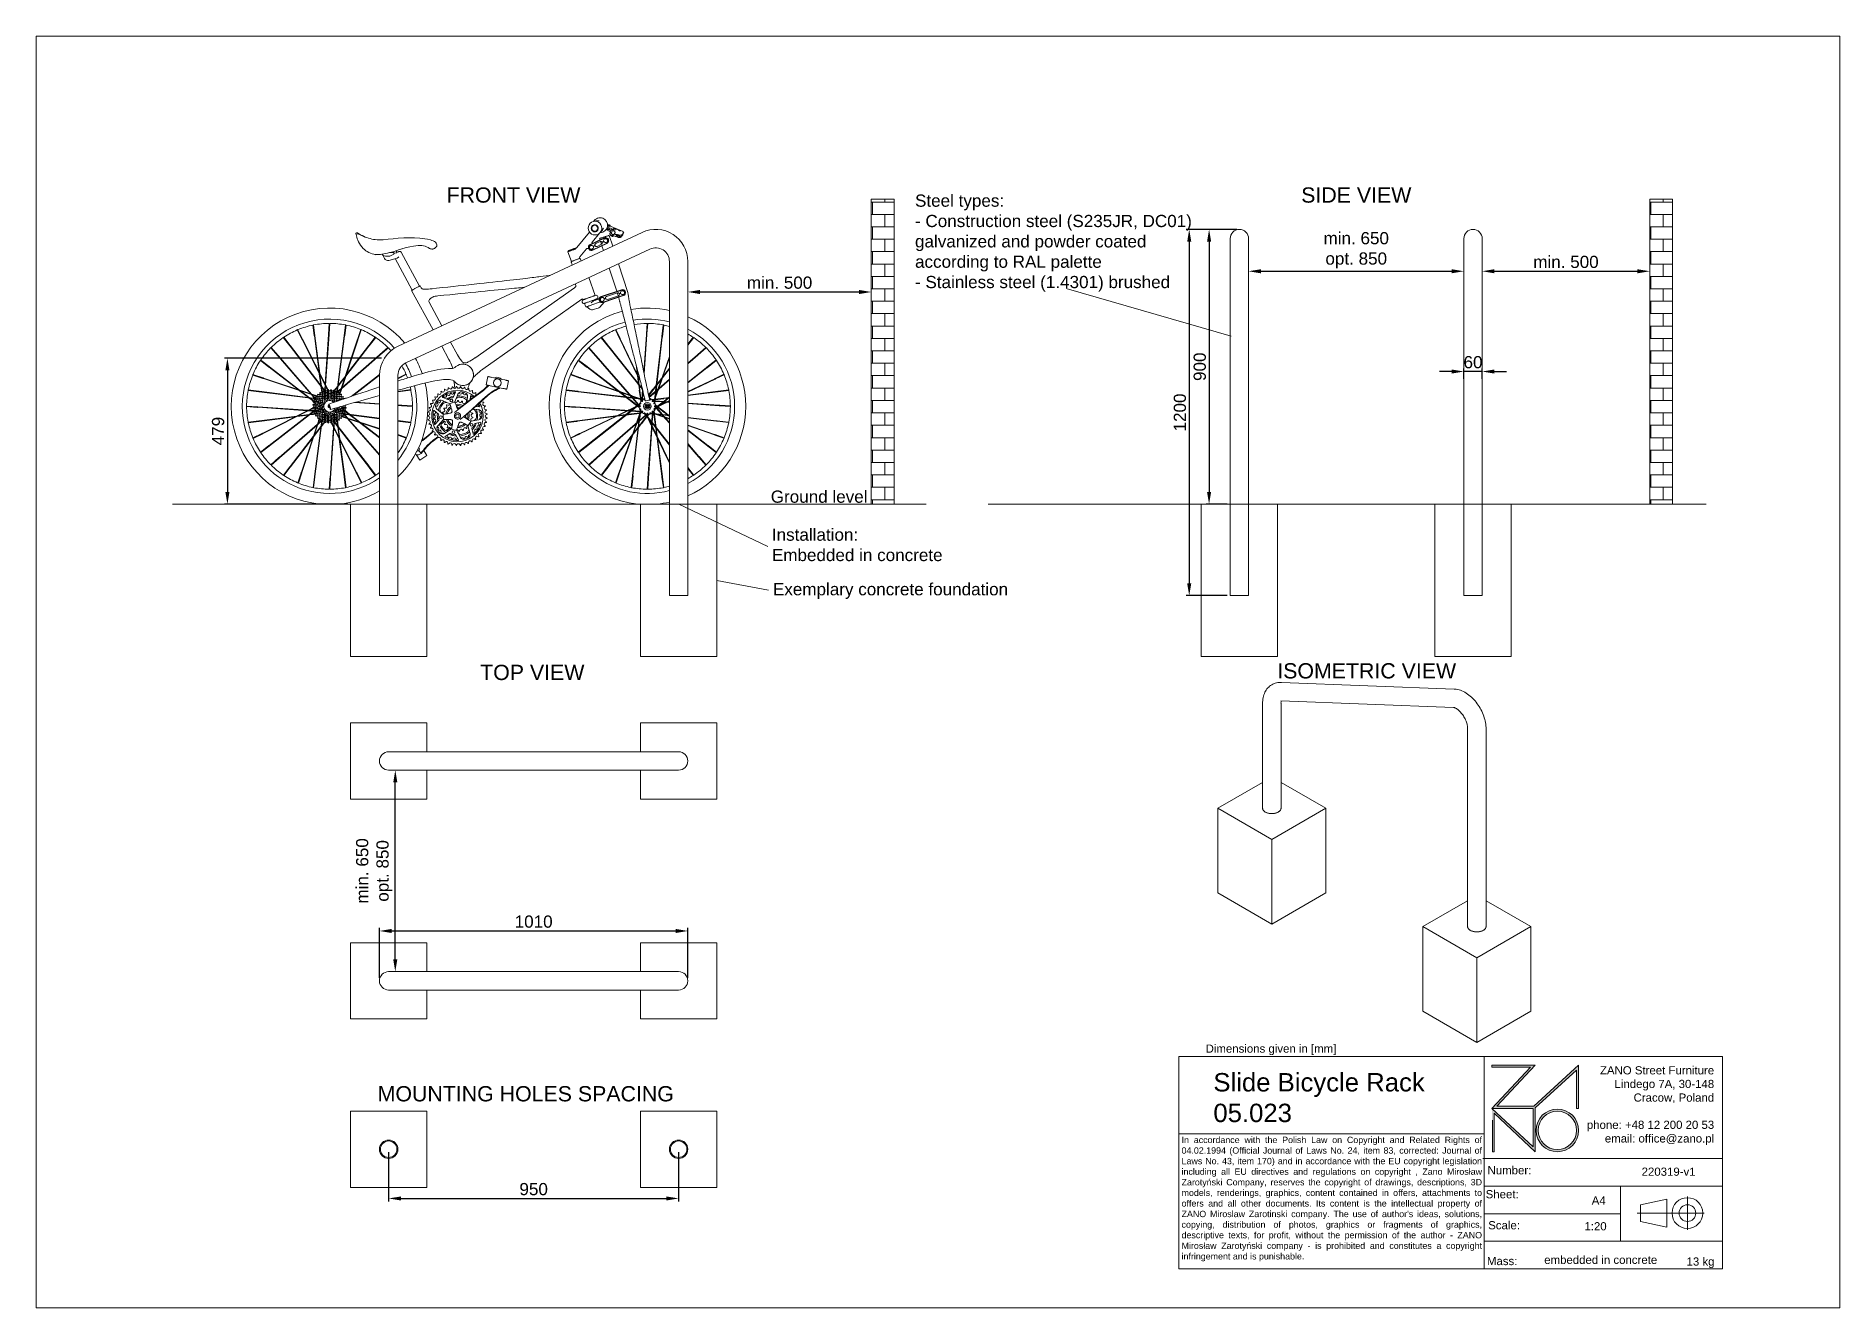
# Paper-space layout 'Layout1' of a CAD drawing. Header units: millimetres. Extents: x -15 to 281, y -7 to 201.
# The model-space entities are those that its viewports show. They can reach past a viewport. Long polylines and large blocks are cut down to what shows.
import ezdxf

# ---------------------------------------------------------------- set-up
doc = ezdxf.new("R2010")
doc.units = ezdxf.units.MM
doc.linetypes.add('HIDDEN', pattern=[1.905, 1.27, -0.635])
for name, color, linetype, lineweight in [('ZANO_O', 10, 'Continuous', 0), ('ZANO_R', 7, 'Continuous', 0), ('ZANO_R_przerywana', 7, 'HIDDEN', 0), ('ZANO_W', 1, 'Continuous', 0)]:
    doc.layers.add(name, color=color, linetype=linetype, lineweight=lineweight)
doc.layers.add('ZANO_P', color=7, linetype='Continuous', lineweight=0, true_color=0xffffff)
doc.styles.add('Arial', font='arial.ttf')
doc.styles.get("Standard").update_dxf_attribs({"font": 'ARIALUNI.TTF'})
doc.dimstyles.new('pl i ang', dxfattribs={"dimtxt": 50, "dimasz": 50, "dimexe": 1.25, "dimexo": 0.625, "dimgap": 10, "dimtad": 1, "dimtoh": 1, "dimtxsty": 'Standard', "dimcen": 2.5, "dimclrd": 1, "dimclre": 1, "dimclrt": 1, "dimadec": 0, "dimazin": 0, "dimtfac": 1, "dimtmove": 0, "dimatfit": 3, "dimfxl": 1, "dimarcsym": 1})

psp = doc.layouts.get("Layout1")

# ---------------------------------------------------------------- texts
at = {"layer": 'ZANO_O', "attachment_point": 1, "style": 'Arial'}
for s, insert, char_height, width in [('FRONT VIEW', (52.36, 176.43), 2.5, 27.6046), ('\\pxql;Steel types:\\P- Construction steel (S235JR, DC01)\\Pgalvanized and powder coated\\Paccording to RAL palette\\P- Stainless steel (1.4301) brushed', (129.07, 175.26), 2, 54.5279), ('SIDE VIEW', (192.31, 176.43), 2.5, 22.2681), ('Ground level', (105.45, 126.76), 2, 19.6442), ('\\pxql;Installation:\\PEmbedded in concrete', (105.63, 120.53), 2, 43.6982), ('\\pxql;Exemplary concrete foundation', (105.8, 111.59), 2, 40.9408), ('TOP VIEW', (57.86, 98.21), 2.5, 24.0457), ('ISOMETRIC VIEW', (188.39, 98.47), 2.5, 32.1424), ('MOUNTING HOLES SPACING', (41.07, 29.17), 2.5, 51.246)]:
    psp.add_mtext(s, dxfattribs=dict(at, insert=insert, char_height=char_height, width=width))
at = {"layer": 'ZANO_R', "attachment_point": 1, "style": 'Arial'}
for s, insert, char_height, width in [('Dimensions given in [mm]', (176.66, 35.99), 1.3388, 1792.8014), ('\\pxqr;ZANO Street Furniture\\PLindego 7A, 30-148\\PCracow, Poland\\P\\Pphone: +48 12 200 20 53\\Pemail: office@zano.pl', (227.66, 32.43), 1.3388, 32.2827), ("\\pxqj;In accordance with the Polish Law on Copyright and Related Rights of 04.02.1994 (Official Journal of Laws No. 24, item 83, corrected: Journal of Laws No. 43, item 170) and in accordance with the EU copyright legislation including all EU directives and regulations on copyright , Zano Mirosław Zarotyński Company, reserves the copyright of drawings, descriptions, 3D models, renderings, graphics, content contained in offers, attachments to offers and all other documents. Its content is the intellectual property of ZANO Miroslaw Zarotinski company. The use of author's ideas, solutions, copying, distribution of photos, graphics or fragments of graphics, descriptive texts, for profit, without the permission of the author - ZANO Mirosław Zarotyński company - is prohibited and constitutes a copyright infringement and is punishable.", (172.72, 20.88), 1.04, 49.0591), ('Number:', (222.83, 16.06), 1.339, 254.3232), ('220319-v1', (248.06, 15.82), 1.339, 10.9473), ('Sheet:', (222.52, 12.13), 1.339, 254.3232), ('A4', (239.89, 11.1), 1.339, 254.3232), ('Scale:', (222.94, 7.05), 1.339, 254.3232), ('1:20', (238.69, 6.88), 1.339, 4.2023), ('Mass:', (222.73, 1.18), 1.339, 254.3232), ('embedded in concrete', (232.11, 1.38), 1.3388, 23.7092), ('13 kg', (255.42, 1.1), 1.339, 5.8209)]:
    psp.add_mtext(s, dxfattribs=dict(at, insert=insert, char_height=char_height, width=width))
at = {"layer": 'ZANO_R', "color": 1, "insert": (177.93, 31.31), "char_height": 3.0126, "width": 44.3227, "attachment_point": 1, "style": 'Arial'}
psp.add_mtext('\\pxql;{\\C256;Slide Bicycle Rack 05.023}', dxfattribs=at)

msp = doc.modelspace()

# ---------------------------------------------------------------- blocks, each defined once
blk = doc.blocks.new('*D468')
at = {"layer": 'ZANO_W', "color": 1, "lineweight": -2}
for p, q in [((10204.7, 3310.1), (10204.7, 3310.1)), ((10805.6, 3310.1), (10805.6, 3310.1)), ((10244.7, 3300.1), (10765.6, 3300.1))]:
    blk.add_line(p, q, dxfattribs=at)
at = {"layer": 'ZANO_W', "color": 1}
for points in [[(10244.7, 3306.8), (10244.7, 3293.4), (10204.7, 3300.1)], [(10765.6, 3293.4), (10765.6, 3306.8), (10805.6, 3300.1)]]:
    blk.add_solid(points, dxfattribs=at)
at = {"layer": 'ZANO_W', "color": 1, "insert": (10505.1, 3330.5), "char_height": 40, "attachment_point": 5, "style": 'Arial'}
blk.add_mtext('min. 500', dxfattribs=at)
blk = doc.blocks.new('*D469')
at = {"layer": 'ZANO_W', "color": 1, "lineweight": -2}
for p, q in [((9236.5, 1733.1), (9236.5, 1733.1)), ((9246.5, 1113), (9246.5, 1693.1)), ((9236.5, 1073), (9236.5, 1073))]:
    blk.add_line(p, q, dxfattribs=at)
at = {"layer": 'ZANO_W', "color": 1}
for points in [[(9253.2, 1693.1), (9239.8, 1693.1), (9246.5, 1733.1)], [(9239.8, 1113), (9253.2, 1113), (9246.5, 1073)]]:
    blk.add_solid(points, dxfattribs=at)
at = {"layer": 'ZANO_W', "color": 1, "insert": (9177.4, 1403), "char_height": 40, "attachment_point": 5, "rotation": 90, "style": 'Arial'}
blk.add_mtext('min. 650\\Popt. 850', dxfattribs=at)
blk = doc.blocks.new('*D470')
at = {"layer": 'ZANO_W', "color": 1, "lineweight": -2}
for p, q in [((12041.4, 3378.1), (12041.4, 3378.1)), ((12081.4, 3368.1), (12706.1, 3368.1)), ((12746.1, 3378.1), (12746.1, 3378.1))]:
    blk.add_line(p, q, dxfattribs=at)
at = {"layer": 'ZANO_W', "color": 1}
for points in [[(12081.4, 3374.7), (12081.4, 3361.4), (12041.4, 3368.1)], [(12706.1, 3361.4), (12706.1, 3374.7), (12746.1, 3368.1)]]:
    blk.add_solid(points, dxfattribs=at)
at = {"layer": 'ZANO_W', "color": 1, "insert": (12393.8, 3437.1), "char_height": 40, "attachment_point": 5, "style": 'Arial'}
blk.add_mtext('min. 650\\Popt. 850', dxfattribs=at)
blk = doc.blocks.new('*D471')
at = {"layer": 'ZANO_W', "color": 1, "lineweight": -2}
for p, q in [((12806.4, 3378.1), (12806.4, 3378.1)), ((12846.4, 3368.1), (13315, 3368.1)), ((13355, 3378.1), (13355, 3378.1))]:
    blk.add_line(p, q, dxfattribs=at)
at = {"layer": 'ZANO_W', "color": 1}
for points in [[(12846.4, 3374.7), (12846.4, 3361.4), (12806.4, 3368.1)], [(13315, 3361.4), (13315, 3374.7), (13355, 3368.1)]]:
    blk.add_solid(points, dxfattribs=at)
at = {"layer": 'ZANO_W', "color": 1, "insert": (13080.7, 3398.5), "char_height": 40, "attachment_point": 5, "style": 'Arial'}
blk.add_mtext('min. 500', dxfattribs=at)
blk = doc.blocks.new('*D472')
at = {"layer": 'ZANO_W', "color": 1, "lineweight": -2}
for p, q in [((9194.7, 1052.8), (9194.7, 1216.2)), ((9234.7, 1206.2), (10164.7, 1206.2)), ((10204.7, 1052.8), (10204.7, 1216.2))]:
    blk.add_line(p, q, dxfattribs=at)
at = {"layer": 'ZANO_W', "color": 1}
for points in [[(9234.7, 1212.9), (9234.7, 1199.5), (9194.7, 1206.2)], [(10164.7, 1199.5), (10164.7, 1212.9), (10204.7, 1206.2)]]:
    blk.add_solid(points, dxfattribs=at)
at = {"layer": 'ZANO_W', "color": 1, "insert": (9699.7, 1236.6), "char_height": 40, "attachment_point": 5, "style": 'Arial'}
blk.add_mtext('1010', dxfattribs=at)
blk = doc.blocks.new('*D473')
at = {"layer": 'ZANO_W', "color": 1, "lineweight": -2}
for p, q in [((12001.3, 3505.2), (11901.9, 3505.2)), ((11911.9, 3465.2), (11911.9, 2645)), ((11971.1, 2605), (11901.9, 2605))]:
    blk.add_line(p, q, dxfattribs=at)
at = {"layer": 'ZANO_W', "color": 1}
for points in [[(11918.6, 3465.2), (11905.2, 3465.2), (11911.9, 3505.2)], [(11905.2, 2645), (11918.6, 2645), (11911.9, 2605)]]:
    blk.add_solid(points, dxfattribs=at)
at = {"layer": 'ZANO_W', "color": 1, "insert": (11881.5, 3055.1), "char_height": 40, "attachment_point": 5, "rotation": 90, "style": 'Arial'}
blk.add_mtext('900', dxfattribs=at)
blk = doc.blocks.new('*D474')
at = {"layer": 'ZANO_W', "color": 1, "lineweight": -2}
for p, q in [((12002.3, 3505.2), (11836.8, 3505.2)), ((11846.8, 3465.2), (11846.8, 2345.1)), ((11971.1, 2305.1), (11836.8, 2305.1))]:
    blk.add_line(p, q, dxfattribs=at)
at = {"layer": 'ZANO_W', "color": 1}
for points in [[(11853.5, 3465.2), (11840.2, 3465.2), (11846.8, 3505.2)], [(11840.2, 2345.1), (11853.5, 2345.1), (11846.8, 2305.1)]]:
    blk.add_solid(points, dxfattribs=at)
at = {"layer": 'ZANO_W', "color": 1, "insert": (11816.4, 2905.2), "char_height": 40, "attachment_point": 5, "rotation": 90, "style": 'Arial'}
blk.add_mtext('1200', dxfattribs=at)
blk = doc.blocks.new('*D476')
at = {"layer": 'ZANO_W', "color": 1, "lineweight": -2}
for p, q in [((12706.1, 3039.5), (12666.1, 3039.5)), ((12746.1, 3015.5), (12746.1, 3049.5)), ((12806.4, 3039.5), (12746.1, 3039.5)), ((12806.4, 3015.5), (12806.4, 3049.5)), ((12846.4, 3039.5), (12886.4, 3039.5))]:
    blk.add_line(p, q, dxfattribs=at)
at = {"layer": 'ZANO_W', "color": 1}
for points in [[(12706.1, 3032.8), (12706.1, 3046.2), (12746.1, 3039.5)], [(12846.4, 3046.2), (12846.4, 3032.8), (12806.4, 3039.5)]]:
    blk.add_solid(points, dxfattribs=at)
at = {"layer": 'ZANO_W', "color": 1, "insert": (12776.3, 3069.9), "char_height": 40, "attachment_point": 5, "style": 'Arial'}
blk.add_mtext('60', dxfattribs=at)
blk = doc.blocks.new('*D477')
at = {"layer": 'ZANO_W', "color": 1, "lineweight": -2}
for p, q in [((9224.8, 481), (9224.8, 319.6)), ((10174.6, 481), (10174.6, 319.6)), ((9264.8, 329.6), (10134.6, 329.6))]:
    blk.add_line(p, q, dxfattribs=at)
at = {"layer": 'ZANO_W', "color": 1}
for points in [[(9264.8, 336.2), (9264.8, 322.9), (9224.8, 329.6)], [(10134.6, 322.9), (10134.6, 336.2), (10174.6, 329.6)]]:
    blk.add_solid(points, dxfattribs=at)
at = {"layer": 'ZANO_W', "color": 1, "insert": (9699.7, 360), "char_height": 40, "attachment_point": 5, "style": 'Arial'}
blk.add_mtext('950', dxfattribs=at)
blk = doc.blocks.new('*D479')
at = {"layer": 'ZANO_W', "color": 1, "lineweight": -2}
for p, q in [((9201.2, 3083.6), (8686.7, 3083.6)), ((8696.7, 3043.6), (8696.7, 2645)), ((9089.9, 2605), (8686.7, 2605))]:
    blk.add_line(p, q, dxfattribs=at)
at = {"layer": 'ZANO_W', "color": 1}
for points in [[(8703.3, 3043.6), (8690, 3043.6), (8696.7, 3083.6)], [(8690, 2645), (8703.3, 2645), (8696.7, 2605)]]:
    blk.add_solid(points, dxfattribs=at)
at = {"layer": 'ZANO_W', "color": 1, "insert": (8666.3, 2844.3), "char_height": 40, "attachment_point": 5, "rotation": 90, "style": 'Arial'}
blk.add_mtext('479', dxfattribs=at)

# ---------------------------------------------------------------- dimensions: what is measured, and where the dimension line sits
at = {"layer": 'ZANO_W'}
for base, p1, p2, text, picture, middle in [((12746.1, 3368.1), (12041.4, 3368.1), (12746.1, 3368.1), 'min. 650\\Popt. 850', '*D470', (12393.8, 3437.1)), ((13355, 3368.1), (12806.4, 3368.1), (13355, 3368.1), 'min. 500', '*D471', (13080.7, 3398.5)), ((10805.6, 3300.1), (10204.7, 3300.1), (10805.6, 3300.1), 'min. 500', '*D468', (10505.1, 3330.5))]:
    dim = msp.add_linear_dim(base=base, p1=p1, p2=p2, text=text, dimstyle='pl i ang', override={"dimtxt": 40, "dimasz": 40, "dimexe": 10, "dimexo": 10, "dimtoh": 0, "dimdec": 0, "dimtxsty": 'Arial', "dimtdec": 0, "dimtmove": 1}, dxfattribs=at)
    dim.commit()
    dim.dimension.update_dxf_attribs({"geometry": picture, "text_midpoint": middle})
for base, p1, p2, picture, middle in [((11846.8, 2305.1), (12012.3, 3505.2), (11981.1, 2305.1), '*D474', (11816.4, 2905.2)), ((11911.9, 2605), (12011.3, 3505.2), (11981.1, 2605), '*D473', (11881.5, 3055.1)), ((8696.7, 2605), (9211.2, 3083.6), (9099.9, 2605), '*D479', (8666.3, 2844.3))]:
    dim = msp.add_linear_dim(base=base, p1=p1, p2=p2, angle=90, dimstyle='pl i ang', override={"dimtxt": 40, "dimasz": 40, "dimexe": 10, "dimexo": 10, "dimtoh": 0, "dimdec": 0, "dimtxsty": 'Arial', "dimtdec": 0, "dimtmove": 1}, dxfattribs=at)
    dim.commit()
    dim.dimension.update_dxf_attribs({"geometry": picture, "text_midpoint": middle})
dim = msp.add_linear_dim(base=(12746.1, 3039.5), p1=(12806.4, 3005.5), p2=(12746.1, 3005.5), dimstyle='pl i ang', override={"dimtxt": 40, "dimasz": 40, "dimexe": 10, "dimexo": 10, "dimtoh": 0, "dimdec": 0, "dimtxsty": 'Arial', "dimtdec": 0, "dimtmove": 1}, dxfattribs=at)
dim.commit()
dim.dimension.update_dxf_attribs({"geometry": '*D476', "text_midpoint": (12776.3, 3039.5), "dimtype": 160})
dim = msp.add_linear_dim(base=(9246.5, 1733.1), p1=(9246.5, 1073), p2=(9246.5, 1733.1), angle=90, text='min. 650\\Popt. 850', dimstyle='pl i ang', override={"dimtxt": 40, "dimasz": 40, "dimexe": 10, "dimexo": 10, "dimtoh": 0, "dimdec": 0, "dimtxsty": 'Arial', "dimtdec": 0, "dimtmove": 1}, dxfattribs=at)
dim.commit()
dim.dimension.update_dxf_attribs({"geometry": '*D469', "text_midpoint": (9177.4, 1403)})
for base, p1, p2, picture, middle in [((10204.7, 1206.2), (9194.7, 1042.8), (10204.7, 1042.8), '*D472', (9699.7, 1236.6)), ((10174.6, 329.6), (9224.8, 491), (10174.6, 491), '*D477', (9699.7, 360))]:
    dim = msp.add_linear_dim(base=base, p1=p1, p2=p2, dimstyle='pl i ang', override={"dimtxt": 40, "dimasz": 40, "dimexe": 10, "dimexo": 10, "dimtoh": 0, "dimdec": 0, "dimtxsty": 'Arial', "dimtdec": 0, "dimtmove": 1}, dxfattribs=at)
    dim.commit()
    dim.dimension.update_dxf_attribs({"geometry": picture, "text_midpoint": middle})

# ---------------------------------------------------------------- hatches: boundary and pattern name
at = {"layer": 'ZANO_R', "ltscale": 10, "transparency": 33554559}
h = msp.add_hatch(dxfattribs=at)
h.set_pattern_fill('AR-B816', color=256, scale=0.2)
h.set_pattern_definition([(0, (-488.84, 3229.086), (0, 40.64), []), (90, (-488.84, 3229.086), (-40.64, 40.64), [40.64, -40.64])])
h.paths.add_polyline_path([(10805.6, 3605), (10805.6, 2605), (10880.6, 2605), (10880.6, 3605)])
h = msp.add_hatch(dxfattribs=at)
h.set_pattern_fill('AR-B816', color=256, scale=0.2)
h.set_pattern_definition([(0, (2060.654, 3229.086), (0, 40.64), []), (90, (2060.654, 3229.086), (-40.64, 40.64), [40.64, -40.64])])
h.paths.add_polyline_path([(13355, 3605), (13355, 2605), (13430, 2605), (13430, 3605)])

# ---------------------------------------------------------------- linework, layer by layer
at = {"layer": 'ZANO_R'}
for p, q in [((10805.6, 2605), (10805.6, 3604.7)), ((10805.6, 3604.7), (10880.5, 3604.7)), ((10880.5, 3604.7), (10880.5, 2605)), ((13355, 2605), (13355, 3604.7)), ((13355, 3604.7), (13430, 3604.7)), ((13430, 3604.7), (13430, 2605)), ((10055.2, 3495.4), (9255.4, 3122.4)), ((9883.1, 3495.7), (9841.5, 3446)), ((9891.9, 3464.1), (9915.6, 3492.5)), ((9894.6, 3519), (9894.1, 3518.8)), ((9937.4, 3504.7), (9946.7, 3499.6)), ((9938.9, 3507), (9948.9, 3502.9)), ((9941.8, 3521.8), (9944.9, 3520.7)), ((9993.1, 3498), (9942.3, 3518.9)), ((9942.6, 3507.8), (9943.3, 3508.2)), ((9949.7, 3505), (9942.6, 3507.8)), ((9943.7, 3510.7), (9943, 3508.9)), ((9944.2, 3511.9), (9951.3, 3509.1)), ((9949.3, 3509.9), (9947.9, 3506.6)), ((9950.6, 3495.6), (9948.9, 3492.6)), ((9949, 3492.6), (9949, 3492.6)), ((9950.1, 3515.7), (9950.2, 3516.1)), ((9951.4, 3497.2), (9950.6, 3495.6)), ((9953.7, 3502.8), (9951.4, 3496.9)), ((9951.5, 3496.9), (9951.5, 3496.9)), ((9953.8, 3502.8), (9953.8, 3502.8)), ((9954, 3493.5), (9954.1, 3493.3)), ((9956.5, 3499.4), (9954.1, 3493.5)), ((9960.3, 3506.7), (9960, 3505.9)), ((9963.6, 3508.3), (9980.6, 3502.6)), ((9963.8, 3489.7), (9966.2, 3495.5)), ((9963.9, 3489.9), (9972.7, 3485.8)), ((9967, 3490), (9972.5, 3487.4)), ((9972.7, 3485.8), (9972.1, 3485.4)), ((9973.4, 3487), (9972.7, 3485.8)), ((9973.4, 3487), (9972.8, 3486)), ((9972.8, 3486), (9972.8, 3486)), ((9972.8, 3486), (9972.8, 3486)), ((9975.3, 3486.1), (9974.3, 3484.2)), ((9975.1, 3484.7), (9975.7, 3485.9)), ((9980.6, 3502.6), (9979.9, 3502.2)), ((9980, 3501.2), (9980.6, 3502.6)), ((9982.3, 3501.2), (9982, 3500.5)), ((9982.3, 3501.2), (9983.1, 3501.7)), ((9987.4, 3484.8), (9984.7, 3486.3)), ((9987.4, 3484.9), (9984.9, 3486.3)), ((9987.4, 3486.8), (9990, 3485.3)), ((9988.6, 3487), (9988.3, 3487.2)), ((9988.6, 3487.1), (9988.4, 3487.2)), ((9989, 3487.6), (9989.8, 3488.1)), ((9990.5, 3485.6), (9990.9, 3486.5)), ((9991.2, 3490.2), (9990.9, 3489.3)), ((9990.9, 3486.5), (9991, 3486.6)), ((9991.1, 3488.9), (9991, 3488.9)), ((9991, 3486.6), (9991, 3486.6)), ((9991.1, 3488.9), (9991.7, 3489.3)), ((9991.2, 3490.2), (9991.2, 3490.2)), ((9991.6, 3498.5), (9991.7, 3498.4)), ((9993.1, 3494.3), (9991.6, 3490.4)), ((9991.6, 3490.6), (9992.3, 3490.3)), ((9992, 3491.4), (9992.7, 3491.1)), ((9992.2, 3490.2), (9992.3, 3490.3)), ((9992.3, 3490.3), (9992.7, 3491.1)), ((9992.7, 3491.1), (9993.2, 3491.4)), ((9992.8, 3490.6), (9993.2, 3491.4)), ((9992.9, 3494.4), (9993.2, 3495.2)), ((9992.9, 3494.4), (9992.9, 3494.4)), ((9992.9, 3493.8), (9993.6, 3493.5)), ((9993.6, 3493.5), (9994, 3494.4)), ((9994.1, 3493.8), (9993.6, 3493.5)), ((9993.8, 3494.3), (9994, 3494.4)), ((9994.1, 3493.8), (9994.5, 3494.7)), ((9994.1, 3493.8), (9994.1, 3493.8)), ((9206.5, 3471.4), (9207, 3471.5)), ((9206.8, 3471.5), (9206.6, 3471.5)), ((9223.8, 3428.3), (9239.3, 3429.8)), ((9239.2, 3431.3), (9234.2, 3430.8)), ((9242, 3428.1), (9242.2, 3426.3)), ((9242.1, 3427.3), (9251.3, 3428.2)), ((9250.6, 3435.1), (9248, 3434.9)), ((9251.1, 3430.4), (9251.6, 3430.5)), ((9325.8, 3319.1), (9265.6, 3430.3)), ((9280.9, 3067.8), (10080.6, 3440.7)), ((9369.6, 3440.7), (9370.5, 3441)), ((9370.8, 3441.1), (9371.2, 3441.2)), ((9371.3, 3441.4), (9371.1, 3441.3)), ((9813.5, 3435.3), (9811.9, 3432)), ((9811.9, 3432), (9823.5, 3400.2)), ((9832.5, 3442.2), (9835.6, 3443.4)), ((9832.5, 3442.2), (9835.1, 3440.5)), ((9837.3, 3442.2), (9835.1, 3440.5)), ((9837.3, 3442.2), (9835.6, 3443.4)), ((9851, 3415.5), (9872.6, 3441.2)), ((9885, 3455.9), (9930.8, 3477.7)), ((9931.4, 3476.5), (9885.5, 3454.7)), ((9893.2, 3438.7), (9939, 3460.5)), ((9939.6, 3459.3), (9893.7, 3437.5)), ((9900.3, 3452.7), (9894.7, 3450.1)), ((9900.9, 3451.4), (9895.4, 3448.7)), ((9896.8, 3449.4), (9896.2, 3450.8)), ((9898.5, 3450), (9897.8, 3451.5)), ((9898.5, 3451.9), (9899.1, 3450.5)), ((9902.9, 3458.8), (9917.3, 3465.6)), ((9921.6, 3456.4), (9907.3, 3449.6)), ((9915.6, 3475.5), (9917, 3471.1)), ((9918.7, 3466), (9921.8, 3456.5)), ((9923.4, 3451.6), (9928.4, 3436.2)), ((9929.2, 3466.5), (9923.7, 3463.9)), ((9929.9, 3465.1), (9924.3, 3462.5)), ((9926.9, 3465.4), (9927.5, 3464)), ((9958.5, 3450.3), (9947, 3485.7)), ((9960.6, 3483.6), (9960.9, 3484.2)), ((9961, 3484.3), (9961.3, 3484.9)), ((9974.3, 3484.2), (9975.1, 3484.7)), ((9983.2, 3480.5), (9983.3, 3480.4)), ((9984, 3481.6), (9984.7, 3481.2)), ((9985.9, 3480.5), (9985.9, 3480.5)), ((9987.2, 3481.2), (9987.9, 3481.6)), ((9988.5, 3484.2), (9989.3, 3485.7)), ((9988.5, 3484.2), (9989.3, 3485.7)), ((9988.8, 3482.6), (9988.9, 3482.7)), ((9988.8, 3482.6), (9988.8, 3482.6)), ((9988.9, 3482.7), (9989.3, 3483.5)), ((9990, 3485.3), (9990.5, 3485.6)), ((11981.1, 3475.1), (11981.1, 3468)), ((11981.1, 3468), (11981.1, 3095.1)), ((12041.4, 3468), (12041.4, 3475.1)), ((12041.4, 3095.1), (12041.4, 3468)), ((12746.1, 3475.1), (12746.1, 3468)), ((12746.1, 3468), (12746.1, 3095.1)), ((12806.4, 3468), (12806.4, 3475.1)), ((12806.4, 3095.1), (12806.4, 3468)), ((9181, 3421.5), (9191.4, 3422.5)), ((9199.2, 3423.2), (9204.2, 3423.7)), ((9204.3, 3422.7), (9204.1, 3424.2)), ((9211, 3409.8), (9206.5, 3418.1)), ((9209, 3418.8), (9209.5, 3418.9)), ((9252.1, 3410.9), (9225.6, 3403.6)), ((9246.6, 3409.4), (9302.3, 3306.4)), ((9823.5, 3400.2), (9822.5, 3398.8)), ((9822.6, 3398.8), (9822.6, 3398.8)), ((9826.1, 3388.5), (9823.1, 3396.8)), ((9850.4, 3410), (9850.2, 3410.5)), ((9852, 3409.5), (9850.4, 3410)), ((9852.9, 3407.7), (9855, 3402)), ((9947.2, 3378.5), (9972, 3302.3)), ((10007.9, 3298.6), (9977.3, 3392.5)), ((10144.4, 3400.1), (10144.4, 2605)), ((10204.7, 2605), (10204.7, 3400.1)), ((9331.5, 3313.9), (9328, 3320.3)), ((9833.8, 3314), (9507.4, 3083.8)), ((9901.5, 3289), (9880.3, 3347.3)), ((9300.1, 3305.2), (9370.1, 3175.9)), ((9398.9, 3189.3), (9357, 3266.7)), ((9533, 3047.5), (9857.1, 3276.1)), ((9861.4, 3276.7), (9862.1, 3274.7)), ((9866.5, 3262.7), (9869.9, 3253.2)), ((9884, 3244.1), (9874.1, 3251.1)), ((9915.2, 3267), (9890.5, 3258)), ((9896.4, 3270.9), (9911.7, 3276.5)), ((9906.7, 3274.7), (9905.8, 3277.1)), ((9914, 3275.7), (9914.1, 3276.9)), ((9914.1, 3273.8), (9914, 3275.7)), ((9914.9, 3276.9), (9914.1, 3276.9)), ((9916.4, 3269.1), (9915.3, 3270.6)), ((9930.9, 3267.2), (9916.1, 3250.7)), ((9917.3, 3268.2), (9916.4, 3269.1)), ((9917.3, 3268.2), (9917.6, 3268.4)), ((9921.3, 3285.4), (9987.6, 3307.5)), ((9988, 3306.3), (9921.7, 3284.2)), ((9927.4, 3267.3), (9993.6, 3289.4)), ((9994, 3288.2), (9927.8, 3266.1)), ((9930.3, 3278.5), (9934.6, 3279.9)), ((9930.8, 3277), (9935.1, 3278.5)), ((9974.1, 3297.7), (9938, 3285.6)), ((9941.2, 3276), (9977.3, 3288)), ((9973.6, 3297.5), (9976.5, 3288.3)), ((9976.5, 3288.4), (9976.7, 3287.8)), ((9976.8, 3288.5), (9977, 3287.9)), ((9980.3, 3295.2), (9984.6, 3296.6)), ((9981.3, 3269.8), (9980.5, 3271.8)), ((9980.7, 3293.7), (9985.1, 3295.1)), ((10011.5, 3278.9), (10011.5, 3278.2)), ((8976.7, 3191.6), (8981.1, 3157.4)), ((8983.1, 3157.7), (8978.7, 3192.1)), ((9030.1, 3197.2), (9027.7, 3162.3)), ((9029.8, 3162.2), (9032.2, 3197.2)), ((9083.3, 3192.1), (9078.9, 3157.6)), ((9080.9, 3157.4), (9085.3, 3191.7)), ((9910.5, 3247.1), (9895.1, 3242.3)), ((10071.2, 3197.2), (10068.8, 3162.6)), ((10070.9, 3162.5), (10073.3, 3197.2)), ((10123.8, 3191.2), (10119.5, 3153.8)), ((10121.5, 3153.5), (10125.9, 3190.9)), ((8879.5, 3150.9), (8900.8, 3123.4)), ((8902.4, 3124.6), (8881.2, 3152)), ((8925.5, 3175.7), (8941.2, 3144.4)), ((8943, 3145.3), (8927.3, 3176.6)), ((8942.1, 3143.1), (9021.5, 2984.9)), ((9022.9, 2985.6), (8943.5, 3143.8)), ((8981.6, 3155.9), (8997.1, 3036.9)), ((8999.2, 3032.8), (8983.1, 3156.1)), ((9027.9, 3160.7), (9016.7, 2997.9)), ((9018, 2995.2), (9029.4, 3160.6)), ((9078.9, 3156), (9056.2, 2979.7)), ((9057.7, 2979.5), (9080.4, 3155.8)), ((9122, 3142.3), (9066.3, 2974.4)), ((9067.8, 2973.9), (9123.5, 3141.9)), ((9133.3, 3177.2), (9122.3, 3143.9)), ((9124.2, 3143.3), (9135.2, 3176.5)), ((9180.8, 3152.3), (9159.7, 3124.9)), ((9161.3, 3123.7), (9182.5, 3151.2)), ((9450.2, 3094.4), (9427.6, 3136.2)), ((9920.9, 3149.8), (9944.3, 3120.3)), ((9945.9, 3121.6), (9922.5, 3151.1)), ((9967.3, 3176.1), (9980.9, 3147.8)), ((9982.7, 3148.7), (9969.2, 3176.9)), ((9981.8, 3146.5), (10039.8, 3025.8)), ((10039.2, 3030.6), (9983.2, 3147.1)), ((10069, 3161), (10060.5, 3037)), ((10061.6, 3031.4), (10070.5, 3160.9)), ((10119.6, 3152.2), (10099.1, 2975.8)), ((10100.6, 2975.6), (10121.1, 3152)), ((10222.2, 3152), (10204.7, 3129.3)), ((10204.7, 3126), (10223.9, 3150.9)), ((8804.5, 3075.1), (8831.8, 3054.1)), ((8833.1, 3055.7), (8805.6, 3076.9)), ((8838.4, 3116.9), (8861.3, 3090.5)), ((8862.9, 3091.9), (8839.8, 3118.3)), ((8862.6, 3089.5), (8969.8, 2966.5)), ((8972.6, 2965.5), (8863.7, 3090.5)), ((8902, 3122.3), (9010.6, 2981.5)), ((9011.8, 2982.5), (8903.2, 3123.2)), ((9071.2, 2984.1), (9196.1, 3093)), ((9195.1, 3094.2), (9072.1, 2987)), ((9084.4, 3024), (9160.2, 3122.6)), ((9159, 3123.5), (9085.9, 3028.4)), ((9222.5, 3118.4), (9196.2, 3095.4)), ((9197.5, 3093.9), (9224, 3116.9)), ((9398.8, 3122.8), (9422.3, 3079.2)), ((9845.8, 3075.5), (9873.2, 3054.3)), ((9874.4, 3055.9), (9846.9, 3077.2)), ((9879.5, 3116.9), (9902.2, 3090.8)), ((9903.7, 3092.1), (9880.9, 3118.3)), ((9903.4, 3089.7), (10020.3, 2955.7)), ((10021.4, 2956.7), (9904.6, 3090.7)), ((9945.5, 3119.2), (10055.7, 2980.1)), ((10055.8, 2982.4), (9946.7, 3120.2)), ((10144.4, 3088.5), (10120.2, 3019.4)), ((10123.1, 3023.2), (10144.4, 3083.9)), ((10236.5, 3094.4), (10204.7, 3066.7)), ((10204.7, 3064.7), (10237.5, 3093.2)), ((10263.6, 3118.4), (10237.5, 3095.6)), ((10238.8, 3094.1), (10265, 3116.9)), ((10296.6, 3076.9), (10267, 3053.5)), ((10268.3, 3051.9), (10297.8, 3075.3)), ((11981.1, 3095.1), (11981.1, 3027.1)), ((12041.4, 3027.1), (12041.4, 3095.1)), ((12746.1, 3095.1), (12746.1, 3027.1)), ((12806.4, 3027.1), (12806.4, 3095.1)), ((8779.5, 3027.7), (8812.8, 3016.6)), ((8813.5, 3018.6), (8780.3, 3029.6)), ((8814.4, 3016.4), (8982.4, 2960.7)), ((8982.9, 2962.1), (8814.9, 3017.8)), ((8833.2, 3053.3), (8928.3, 2980.2)), ((8932.7, 2978.8), (8834.2, 3054.5)), ((8997.7, 3032.4), (9002.7, 2994.3)), ((9004.5, 2991.9), (8999.8, 3028.2)), ((9059.2, 2991.3), (9081.6, 3020.4)), ((9083, 3024.8), (9059.6, 2994.3)), ((9194.7, 3029.2), (9102.5, 2958)), ((9107, 2959.5), (9194.7, 3027.2)), ((9194.7, 3027.1), (9194.7, 2605)), ((9281.4, 3031.3), (9255, 3018)), ((9255, 3015.8), (9282.2, 3029.4)), ((9255, 2605), (9255, 3027.1)), ((9544.5, 2995.6), (9550.1, 3023)), ((9604.8, 3011.8), (9562.5, 3020.4)), ((9820.9, 3028.5), (9850.5, 3018.1)), ((9851.2, 3020), (9821.7, 3030.3)), ((9852.1, 3017.8), (9978.4, 2973.4)), ((9974.6, 2976.4), (9852.6, 3019.2)), ((9874.6, 3053.6), (10000.5, 2956.4)), ((10003.4, 2956.1), (9875.5, 3054.8)), ((10035, 3062.6), (10043.3, 2998.1)), ((10045.2, 2995.8), (10038, 3051.3)), ((10048.6, 3011), (10041.3, 3026.2)), ((10041.9, 3021.4), (10050.5, 3003.4)), ((10144.4, 3014.2), (10102.4, 2977.6)), ((10102.8, 2994.4), (10144.4, 3048.3)), ((10144.4, 3050.8), (10103.2, 2997.3)), ((10118.6, 3014.8), (10106.9, 2981.4)), ((10109.2, 2983.5), (10121.5, 3018.7)), ((10266, 3052.4), (10204.7, 3003.8)), ((10204.7, 3001.9), (10266.9, 3051.2)), ((10293.2, 3016), (10204.7, 2973.5)), ((10204.7, 2971.8), (10293.9, 3014.6)), ((10322.8, 3030.5), (10294.5, 3016.9)), ((10295.4, 3015.1), (10323.6, 3028.6)), ((11981.1, 3027.1), (11981.1, 2605)), ((12041.4, 2605), (12041.4, 3027.1)), ((12746.1, 3027.1), (12746.1, 2605)), ((12806.4, 2605), (12806.4, 3027.1)), ((8764.6, 2977.7), (8799.1, 2973.2)), ((8799.4, 2975.2), (8765, 2979.7)), ((8800.7, 2973.3), (8977, 2950.6)), ((8977.2, 2952.1), (8800.9, 2974.8)), ((8932, 2977.4), (8962.4, 2954)), ((8965.4, 2953.6), (8936.4, 2975.9)), ((8971.7, 2964.2), (8978.9, 2956)), ((8980, 2957), (8974.6, 2963.3)), ((8979.7, 2954.6), (8984.4, 2949.3)), ((8986.3, 2950.2), (8981.3, 2956)), ((8983.8, 2959.9), (8991, 2957.5)), ((8992.5, 2959.2), (8984.4, 2961.9)), ((8985.7, 2956.2), (8986.2, 2956.3)), ((8986.8, 2957.8), (8986.9, 2957.3)), ((8991.7, 2963.7), (8992.2, 2963.7)), ((8991.7, 2956.5), (8992.3, 2956.6)), ((8993.1, 2965.1), (8993.1, 2964.5)), ((8993.1, 2958.2), (8993.2, 2957.7)), ((8998.2, 2956.7), (8998.7, 2956.7)), ((8998.5, 2963.6), (8999.1, 2963.6)), ((8998.9, 2970), (8999.4, 2969.9)), ((9000, 2958.5), (9000, 2958)), ((9000.2, 2965), (9000.2, 2964.5)), ((9000.5, 2971.1), (9000.4, 2970.6)), ((9003.1, 2991.3), (9004.6, 2979.8)), ((9004.5, 2978.2), (9005.6, 2969.8)), ((9006.1, 2980), (9004.9, 2988.9)), ((9005.3, 2956.8), (9005.8, 2956.8)), ((9006, 2963.3), (9006.5, 2963.2)), ((9007.4, 2972), (9006.5, 2978.5)), ((9006.6, 2969.2), (9007.1, 2969.1)), ((9007.1, 2974.9), (9007.6, 2974.7)), ((9007.7, 2958.7), (9007.6, 2958.1)), ((9008.1, 2964.6), (9008, 2964.1)), ((9008.5, 2970.3), (9008.4, 2969.8)), ((9008.9, 2975.7), (9008.7, 2975.2)), ((9011.4, 2980.1), (9014.9, 2975.5)), ((9015.1, 2978.6), (9013, 2981.4)), ((9014.3, 2962.5), (9014.8, 2962.3)), ((9015.4, 2982.5), (9014.8, 2974.2)), ((9015, 2968), (9015.5, 2967.7)), ((9015.1, 2957.6), (9015.6, 2957.4)), ((9015.6, 2973.2), (9016.1, 2973)), ((9016.5, 2994.9), (9015.7, 2984.1)), ((9016, 2978.3), (9016.5, 2978.1)), ((9017, 2963.6), (9016.8, 2963.1)), ((9017.1, 2978.6), (9017.4, 2982.4)), ((9017.4, 2968.8), (9017.2, 2968.3)), ((9017.3, 2984), (9017.8, 2992.2)), ((9017.5, 2958.7), (9017.3, 2958.2)), ((9017.7, 2973.9), (9017.4, 2973.4)), ((9017.9, 2978.8), (9017.7, 2978.4)), ((9022, 2983.4), (9024.9, 2977.6)), ((9025.9, 2980.2), (9023.8, 2984.3)), ((9024.2, 2955.9), (9024.7, 2955.6)), ((9024.4, 2965.6), (9024.8, 2965.3)), ((9024.8, 2970.5), (9025.3, 2970.2)), ((9024.8, 2960.8), (9025.2, 2960.5)), ((9025.2, 2975.3), (9025.6, 2975)), ((9025.4, 2980.2), (9025.8, 2979.8)), ((9027.4, 2980.3), (9027, 2979.9)), ((9027.4, 2975.6), (9027, 2975.1)), ((9027.4, 2970.8), (9027, 2970.4)), ((9027.4, 2966), (9027, 2965.6)), ((9027.4, 2961.2), (9027.1, 2960.8)), ((9027.4, 2956.4), (9027.1, 2956)), ((9035.3, 2979.9), (9035, 2980.3)), ((9035.3, 2975.1), (9035, 2975.6)), ((9035.3, 2970.4), (9035, 2970.8)), ((9035.3, 2965.6), (9035, 2966)), ((9035.3, 2960.8), (9035, 2961.2)), ((9035.3, 2956), (9035, 2956.4)), ((9036.5, 2979.8), (9037, 2980.2)), ((9036.8, 2975), (9037.2, 2975.3)), ((9037.1, 2970.2), (9037.5, 2970.5)), ((9037.1, 2960.5), (9037.6, 2960.8)), ((9037.5, 2965.3), (9038, 2965.6)), ((9037.7, 2955.6), (9038.2, 2955.9)), ((9044.7, 2978.4), (9044.5, 2978.8)), ((9044.9, 2973.4), (9044.7, 2973.9)), ((9045.1, 2958.2), (9044.9, 2958.7)), ((9045.2, 2968.3), (9045, 2968.8)), ((9045.6, 2963.1), (9045.3, 2963.6)), ((9045.9, 2978.1), (9046.4, 2978.3)), ((9049.6, 2981.7), (9046.2, 2977.2)), ((9046.3, 2973), (9046.8, 2973.2)), ((9046.8, 2957.4), (9047.3, 2957.6)), ((9046.9, 2974.9), (9051.2, 2980.4)), ((9046.9, 2967.7), (9047.4, 2968)), ((9047.6, 2962.3), (9048.1, 2962.5)), ((9057.8, 2991.9), (9050.7, 2982.8)), ((9051.9, 2981.8), (9057.4, 2988.9)), ((9053.7, 2975.2), (9053.5, 2975.7)), ((9054, 2969.8), (9053.8, 2970.3)), ((9054.4, 2964.1), (9054.2, 2964.6)), ((9054.8, 2958.1), (9054.7, 2958.7)), ((9054.8, 2974.7), (9055.3, 2974.9)), ((9060.3, 2977), (9054.9, 2972.3)), ((9055.8, 2978.2), (9055, 2972.4)), ((9055.3, 2969.1), (9055.8, 2969.2)), ((9055.9, 2970.5), (9061.6, 2975.5)), ((9055.9, 2963.2), (9056.4, 2963.3)), ((9056.6, 2956.8), (9057.1, 2956.8)), ((9056.7, 2969.8), (9056.9, 2971.4)), ((9057.3, 2974.4), (9057.8, 2977.9)), ((9069.8, 2985), (9061.6, 2977.8)), ((9062, 2970.6), (9061.9, 2971.1)), ((9062.2, 2964.5), (9062.1, 2965)), ((9062.4, 2958), (9062.4, 2958.5)), ((9062.6, 2976.7), (9068.9, 2982.2)), ((9063, 2969.9), (9063.5, 2970)), ((9065.6, 2973), (9063.2, 2965.7)), ((9063.3, 2963.6), (9063.9, 2963.6)), ((9063.6, 2956.7), (9064.2, 2956.7)), ((9064.8, 2964.2), (9067.5, 2972.3)), ((9069.2, 2957.7), (9069.2, 2958.2)), ((9069.3, 2964.5), (9069.3, 2965.1)), ((9070.1, 2956.6), (9070.7, 2956.5)), ((9070.2, 2963.7), (9070.7, 2963.7)), ((9075.5, 2957.3), (9075.6, 2957.8)), ((9076.2, 2956.3), (9076.7, 2956.2)), ((9261.5, 2975.2), (9255, 2974.3)), ((9255, 2972.8), (9261.7, 2973.7)), ((9297.3, 2980.1), (9263, 2975.6)), ((9263.3, 2973.6), (9297.7, 2978.1)), ((9376, 2955.4), (9377.3, 2952.9)), ((9379.9, 2956), (9377.2, 2956.8)), ((9385.3, 2965.1), (9386.2, 2962.5)), ((9389.2, 2965.2), (9386.7, 2966.4)), ((9395.9, 2973.5), (9396.4, 2970.7)), ((9399.7, 2973), (9397.4, 2974.5)), ((9401.7, 2954.8), (9418.1, 2947.7)), ((9402.6, 2956), (9403.1, 2954.2)), ((9406.7, 2955.6), (9404.1, 2957.1)), ((9407.5, 2980.2), (9407.6, 2977.5)), ((9411.3, 2979.2), (9409.2, 2981.1)), ((9414.2, 2963.3), (9414.3, 2960.3)), ((9418.1, 2962.2), (9415.8, 2964.1)), ((9419.9, 2985.3), (9419.7, 2982.6)), ((9423.5, 2983.8), (9421.7, 2985.9)), ((9426.8, 2968.5), (9426.4, 2965.5)), ((9430.5, 2966.7), (9428.5, 2969)), ((9433, 2988.7), (9432.3, 2985.9)), ((9436.3, 2986.6), (9434.8, 2989)), ((9436.4, 2954.9), (9443.5, 2971.4)), ((9438.1, 2973), (9437.1, 2965.8)), ((9440.1, 2971.4), (9439.2, 2968.5)), ((9439.8, 2986.3), (9439.6, 2984.4)), ((9450.8, 2964.6), (9441.3, 2939.7)), ((9442.9, 2970), (9441.9, 2971.6)), ((9446.3, 2990.1), (9445.3, 2987.5)), ((9449.3, 2987.7), (9448.2, 2990.2)), ((9456.6, 2969.1), (9455.9, 2970.9)), ((9459.8, 2989.7), (9458.4, 2987.3)), ((9462.4, 2986.9), (9461.6, 2989.5)), ((9467.2, 2970.2), (9465.4, 2967.8)), ((9469.6, 2966.8), (9469, 2969.7)), ((9473, 2987.5), (9471.4, 2985.2)), ((9475.2, 2984.2), (9474.8, 2987)), ((9480.2, 2966), (9478, 2964)), ((9481, 2938.5), (9483.5, 2956.3)), ((9482, 2962.3), (9481.9, 2964.2)), ((9485.8, 2983.4), (9483.9, 2981.4)), ((9487.6, 2979.9), (9487.6, 2982.7)), ((9493.1, 2958.8), (9492.1, 2947)), ((9493.4, 2955.8), (9493.9, 2958.7)), ((9498, 2977.5), (9495.7, 2975.9)), ((9499.2, 2973.8), (9499.6, 2976.6)), ((9509.1, 2970.1), (9506.7, 2968.7)), ((9509.9, 2966.2), (9510.6, 2968.9)), ((9556.9, 2993.1), (9599.2, 2984.4)), ((9617.3, 3009.2), (9611.7, 2981.9)), ((9806.7, 2977.1), (9844.1, 2972.8)), ((9844.3, 2974.8), (9806.9, 2979.1)), ((9845.7, 2972.8), (10022, 2952.4)), ((10022.2, 2953.9), (9845.8, 2974.4)), ((10014.4, 2962.4), (9979.2, 2974.8)), ((9983, 2971.8), (10016.4, 2960.1)), ((10002.8, 2954.6), (10015.4, 2944.9)), ((10016.3, 2946.1), (10005.8, 2954.3)), ((10020.1, 2960.4), (10017.3, 2961.4)), ((10019.3, 2959.1), (10019.6, 2959)), ((10021, 2958.2), (10037.8, 2952.4)), ((10021.1, 2954.3), (10021.4, 2954)), ((10046.9, 2951.3), (10021.7, 2960.1)), ((10024.1, 2953.9), (10022.7, 2955.6)), ((10043.7, 2995.2), (10045.8, 2979.5)), ((10047.3, 2979.7), (10045.6, 2992.9)), ((10045.7, 2977.9), (10049.2, 2951)), ((10051.2, 2950.8), (10047.7, 2978.1)), ((10056.2, 2979.2), (10054.3, 2950.4)), ((10056.3, 2950.2), (10057.9, 2973.9)), ((10056.5, 2978.7), (10056.8, 2978.2)), ((10090.5, 2981.4), (10076.2, 2962.8)), ((10076.8, 2960.2), (10092.1, 2980.1)), ((10098.9, 2974.8), (10077.7, 2956.3)), ((10081.5, 2950.4), (10078, 2954.8)), ((10078.4, 2954.3), (10098.4, 2971.7)), ((10101.3, 2995), (10091.7, 2982.4)), ((10092.9, 2981.5), (10101, 2992.1)), ((10098.7, 2974.3), (10094.4, 2936.9)), ((10096.4, 2936.6), (10100.7, 2974)), ((10098, 2950.9), (10106.9, 2976.1)), ((10105, 2976.8), (10099.1, 2960.1)), ((10101, 2976.7), (10100.7, 2976.4)), ((10100.7, 2973.7), (10102.4, 2975.2)), ((10103.4, 2976.4), (10144.4, 3012.2)), ((10105.8, 2978.5), (10105.7, 2978.2)), ((10107.2, 2977.7), (10108.2, 2980.6)), ((10141.9, 2954.1), (10126.2, 2952.1)), ((10144.4, 2956.1), (10126.8, 2942.1)), ((10127.7, 2940.9), (10144.4, 2954.1)), ((10302.6, 2974.8), (10204.7, 2962.2)), ((10204.7, 2960.7), (10302.8, 2973.3)), ((10338.5, 2979.7), (10304.1, 2975.3)), ((10304.4, 2973.2), (10338.9, 2977.7)), ((8794.6, 2924.1), (8759.6, 2926.5)), ((8759.6, 2924.5), (8794.4, 2922.1)), ((8796, 2922.2), (8958.8, 2911)), ((8961.5, 2912.4), (8796.1, 2923.8)), ((8971.2, 2917.2), (8813, 2837.9)), ((8813.7, 2836.5), (8971.8, 2915.9)), ((8974.3, 2906.2), (8833.5, 2797.5)), ((8834.5, 2796.3), (8975.2, 2905)), ((8924.4, 2892.1), (8962.4, 2897)), ((8964.8, 2898.9), (8928.5, 2894.1)), ((8961.8, 2910.8), (8972.7, 2910.1)), ((8972.8, 2911.6), (8964.5, 2912.2)), ((8964.8, 2952.1), (8974, 2945.1)), ((8965.4, 2897.4), (8976.9, 2898.9)), ((8974.9, 2946.3), (8967.8, 2951.8)), ((8976.7, 2900.4), (8967.8, 2899.3)), ((8976.5, 2920.2), (8972.5, 2918.2)), ((8973.4, 2916.3), (8979.1, 2919.2)), ((8974.2, 2909.7), (8982.6, 2909.2)), ((8978.1, 2911.5), (8974.4, 2911.8)), ((8975.1, 2943.9), (8979.5, 2940.5)), ((8978.2, 2909.5), (8975.4, 2907.3)), ((8981.9, 2941.3), (8976.3, 2945.5)), ((8976.4, 2929.4), (8976.8, 2929.7)), ((8976.4, 2921.7), (8976.8, 2921.4)), ((8976.6, 2931.3), (8976.9, 2930.9)), ((8976.6, 2919.8), (8976.9, 2920.2)), ((8976.6, 2905.7), (8981.2, 2909.3)), ((8977.9, 2938.8), (8978.4, 2939.1)), ((8977.9, 2912.3), (8978.4, 2912)), ((8984.8, 2901.7), (8978.2, 2900.9)), ((8978.4, 2940.7), (8978.7, 2940.2)), ((8978.4, 2910.4), (8978.7, 2910.9)), ((8978.5, 2898.9), (8987, 2900)), ((8978.6, 2950.1), (8984.3, 2949.4)), ((8982.3, 2951.7), (8978.8, 2952.1)), ((8981, 2947.9), (8981.5, 2948)), ((8981, 2903.2), (8981.5, 2903)), ((8981.2, 2929.4), (8981.6, 2929.7)), ((8981.2, 2921.7), (8981.6, 2921.4)), ((8981.4, 2931.6), (8981.7, 2931.2)), ((8981.4, 2919.5), (8981.7, 2919.9)), ((8981.8, 2949.6), (8982, 2949.1)), ((8981.8, 2901.5), (8982, 2902)), ((8982.9, 2939), (8983.4, 2939.3)), ((8982.9, 2912.1), (8983.4, 2911.8)), ((8983.5, 2941.2), (8983.8, 2940.7)), ((8983.5, 2909.9), (8983.8, 2910.4)), ((8986.9, 2951.1), (8985.4, 2951.3)), ((8986, 2929.4), (8986.4, 2929.7)), ((8986, 2921.7), (8986.4, 2921.4)), ((8986.3, 2931.9), (8986.6, 2931.5)), ((8986.3, 2919.2), (8986.6, 2919.6)), ((8986.5, 2948.2), (8987, 2948.4)), ((8986.5, 2902.9), (8987, 2902.7)), ((8987.5, 2950.2), (8987.6, 2949.6)), ((8987.5, 2900.9), (8987.6, 2901.4)), ((8987.9, 2939.3), (8988.4, 2939.6)), ((8987.9, 2911.8), (8988.4, 2911.5)), ((8988.8, 2941.7), (8989, 2941.3)), ((8988.8, 2909.4), (8989, 2909.8)), ((8990.7, 2929.4), (8991.2, 2929.7)), ((8990.7, 2921.7), (8991.2, 2921.4)), ((8991.1, 2932.3), (8991.5, 2931.9)), ((8991.1, 2918.8), (8991.5, 2919.2)), ((8992.1, 2948.6), (8992.6, 2948.7)), ((8992.1, 2902.5), (8992.6, 2902.4)), ((8993.1, 2939.7), (8993.6, 2939.9)), ((8993.1, 2911.4), (8993.6, 2911.2)), ((8993.5, 2950.8), (8993.6, 2950.2)), ((8993.5, 2900.3), (8993.6, 2900.9)), ((8994.3, 2942.5), (8994.5, 2942)), ((8994.3, 2908.6), (8994.5, 2909.1)), ((8995.4, 2926.9), (8995.7, 2926.5)), ((8995.4, 2924.2), (8995.7, 2924.6)), ((8996.4, 2934.4), (8996.9, 2934.7)), ((8996.4, 2916.7), (8996.9, 2916.4)), ((8997.2, 2936.9), (8997.4, 2936.4)), ((8997.2, 2914.2), (8997.4, 2914.7)), ((8998.1, 2949.1), (8998.6, 2949.2)), ((8998.1, 2902), (8998.6, 2901.9)), ((8999.9, 2951.5), (9000, 2950.9)), ((8999.9, 2899.6), (9000, 2900.2)), ((9000.1, 2927.2), (9000.5, 2926.8)), ((9000.1, 2923.9), (9000.5, 2924.3)), ((9000.3, 2943.8), (9000.9, 2944)), ((9000.3, 2907.3), (9000.9, 2907.1)), ((9001.4, 2934.7), (9001.9, 2934.9)), ((9001.4, 2916.4), (9001.9, 2916.2)), ((9001.7, 2946), (9001.8, 2945.5)), ((9001.7, 2905.1), (9001.8, 2905.6)), ((9002.6, 2937.7), (9002.8, 2937.2)), ((9002.6, 2913.4), (9002.8, 2913.9)), ((9004.9, 2926.6), (9005.3, 2927)), ((9005.2, 2930), (9005.5, 2929.5)), ((9005.7, 2919), (9006.1, 2918.8)), ((9006.4, 2944.3), (9006.9, 2944.4)), ((9006.4, 2906.8), (9006.9, 2906.7)), ((9006.7, 2951.8), (9007.3, 2951.8)), ((9006.7, 2915.8), (9006.9, 2916.3)), ((9006.7, 2899.3), (9007.3, 2899.3)), ((9007.6, 2937.2), (9008.1, 2937.4)), ((9008.4, 2946.8), (9008.5, 2946.2)), ((9008.4, 2904.3), (9008.5, 2904.9)), ((9008.7, 2953.5), (9008.7, 2953)), ((9008.7, 2897.6), (9008.7, 2898.1)), ((9009.3, 2940.2), (9009.4, 2939.6)), ((9010.5, 2909.2), (9011.1, 2909.2)), ((9012.8, 2906.7), (9012.8, 2907.2)), ((9014.3, 2951.6), (9014.8, 2951.5)), ((9014.3, 2899.5), (9014.8, 2899.6)), ((9014.4, 2945.8), (9014.9, 2945.8)), ((9017.1, 2953.3), (9016.9, 2952.7)), ((9017.1, 2897.8), (9016.9, 2898.4)), ((9017.1, 2947.8), (9017, 2947.3)), ((9018.9, 2902.2), (9019.5, 2902.4)), ((9022.1, 2900.8), (9021.8, 2901.3)), ((9024.1, 2950.9), (9024.5, 2950.6)), ((9024.2, 2895.2), (9024.7, 2895.5)), ((9027.4, 2951.6), (9027.1, 2951.2)), ((9027.4, 2894.7), (9027.1, 2895.1)), ((9029.5, 2899.3), (9029.9, 2899.6)), ((9032.5, 2899.6), (9032.9, 2899.3)), ((9035.3, 2951.2), (9035, 2951.6)), ((9035.3, 2895.1), (9035, 2894.7)), ((9037.7, 2895.5), (9038.2, 2895.2)), ((9037.8, 2950.6), (9038.3, 2950.9)), ((9040.6, 2901.3), (9040.3, 2900.8)), ((9042.9, 2902.4), (9043.4, 2902.2)), ((9045.5, 2952.7), (9045.3, 2953.3)), ((9045.4, 2947.3), (9045.3, 2947.8)), ((9045.5, 2898.4), (9045.3, 2897.8)), ((9047.5, 2945.8), (9048, 2945.8)), ((9047.6, 2951.5), (9048.1, 2951.6)), ((9047.6, 2899.6), (9048.1, 2899.5)), ((9049.6, 2907.2), (9049.6, 2906.7)), ((9051.3, 2909.2), (9051.9, 2909.2)), ((9053.7, 2953), (9053.7, 2953.5)), ((9053.7, 2898.1), (9053.7, 2897.6)), ((9053.9, 2946.2), (9054, 2946.8)), ((9053.9, 2904.9), (9054, 2904.3)), ((9055.1, 2951.8), (9055.7, 2951.8)), ((9055.1, 2899.3), (9055.7, 2899.3)), ((9055.5, 2944.4), (9056, 2944.3)), ((9055.5, 2916.3), (9055.7, 2915.8)), ((9055.5, 2906.7), (9056, 2906.8)), ((9056.3, 2918.8), (9056.7, 2919)), ((9059.6, 2913.9), (9059.8, 2913.4)), ((9060.5, 2945.5), (9060.6, 2946)), ((9060.5, 2916.2), (9060.9, 2916.4)), ((9060.5, 2905.6), (9060.6, 2905.1)), ((9061.5, 2907.1), (9062.1, 2907.3)), ((9062.4, 2950.9), (9062.5, 2951.5)), ((9062.4, 2900.2), (9062.5, 2899.6)), ((9063.8, 2949.2), (9064.3, 2949.1)), ((9063.8, 2901.9), (9064.3, 2902)), ((9065, 2914.7), (9065.2, 2914.2)), ((9065.5, 2916.4), (9066, 2916.7)), ((9067, 2924.2), (9066.7, 2924.3)), ((9067.9, 2909.1), (9068.1, 2908.6)), ((9068.8, 2950.2), (9068.9, 2950.8)), ((9068.8, 2911.2), (9069.3, 2911.4)), ((9068.8, 2900.9), (9068.9, 2900.3)), ((9069.8, 2948.7), (9070.3, 2948.6)), ((9069.8, 2902.4), (9070.3, 2902.5)), ((9070.9, 2919.2), (9071.2, 2918.8)), ((9071.2, 2921.4), (9071.6, 2921.7)), ((9073.4, 2909.8), (9073.6, 2909.4)), ((9074, 2911.5), (9074.4, 2911.8)), ((9074.7, 2949.6), (9074.9, 2950.2)), ((9074.7, 2901.4), (9074.9, 2900.9)), ((9083.9, 2952.2), (9075.4, 2951.1)), ((9075.4, 2902.7), (9075.9, 2902.9)), ((9075.5, 2900), (9077, 2899.8)), ((9075.8, 2919.6), (9076.1, 2919.2)), ((9076, 2921.4), (9076.4, 2921.7)), ((9076.1, 2900.9), (9081.1, 2895.1)), ((9082.6, 2896.5), (9078, 2901.8)), ((9083.8, 2901), (9078.1, 2901.7)), ((9078.6, 2910.4), (9078.8, 2909.9)), ((9079, 2911.8), (9079.5, 2912.1)), ((9080.1, 2899.4), (9083.6, 2899)), ((9080.4, 2902), (9080.5, 2901.5)), ((9080.5, 2909.8), (9086.1, 2905.6)), ((9080.6, 2919.9), (9081, 2919.5)), ((9080.8, 2921.4), (9081.2, 2921.7)), ((9080.9, 2903), (9081.4, 2903.2)), ((9087.3, 2907.2), (9082.9, 2910.6)), ((9090.6, 2886.9), (9083.5, 2895.1)), ((9083.7, 2910.9), (9084, 2910.4)), ((9084, 2912), (9084.5, 2912.3)), ((9085.1, 2899), (9194.7, 2884.9)), ((9194.7, 2886.5), (9085.3, 2900.5)), ((9085.5, 2920.2), (9085.8, 2919.8)), ((9085.6, 2929.7), (9086, 2929.4)), ((9085.6, 2921.4), (9086, 2921.7)), ((9087.5, 2904.8), (9094.6, 2899.3)), ((9097.6, 2899), (9088.4, 2906)), ((9097, 2897.5), (9126, 2875.2)), ((9130.4, 2873.7), (9100, 2897.1)), ((9113.1, 2937.9), (9194.7, 2932.3)), ((9194.7, 2933.8), (9117.4, 2939.1)), ((9266.4, 2928.9), (9255, 2929.6)), ((9255, 2928.1), (9266.3, 2927.3)), ((9267.8, 2927), (9302.8, 2924.6)), ((9302.8, 2926.6), (9268, 2929)), ((9356.4, 2896.3), (9353.8, 2895.2)), ((9354.6, 2906.8), (9357, 2905.3)), ((9357.6, 2909.3), (9354.9, 2908.6)), ((9357.4, 2919.9), (9359.5, 2918.2)), ((9360.7, 2922), (9357.9, 2921.7)), ((9361.9, 2932.6), (9363.8, 2930.5)), ((9365.5, 2934.2), (9362.7, 2934.3)), ((9368.2, 2944.5), (9369.8, 2942.2)), ((9371.9, 2945.6), (9369.2, 2946.1)), ((9372, 2897.3), (9374.7, 2896)), ((9374.9, 2900.2), (9372.1, 2899.2)), ((9373.8, 2910.9), (9376.2, 2909.1)), ((9387.8, 2899.6), (9374.3, 2911.4)), ((9381.7, 2925.6), (9378.7, 2925.6)), ((9378.7, 2923.1), (9380, 2921.7)), ((9383, 2916.2), (9403.8, 2899.6)), ((9384.3, 2936), (9385.9, 2933.4)), ((9388.2, 2937), (9385.3, 2937.5)), ((9393, 2945.8), (9393.7, 2944)), ((9425, 2933.2), (9401.1, 2944.8)), ((9401.1, 2904.9), (9403.8, 2902.6)), ((9405, 2907.5), (9401.5, 2906.7)), ((9405.9, 2917.8), (9407.9, 2914.8)), ((9410.3, 2919.1), (9406.8, 2919.3)), ((9414, 2928.8), (9415.1, 2925.4)), ((9418.6, 2929), (9415.3, 2930.1)), ((9434.4, 2945), (9434.1, 2942.4)), ((9446, 2898.1), (9450.3, 2899.8)), ((9451.1, 2944.2), (9449.4, 2941)), ((9454.3, 2940.8), (9452.9, 2944.1)), ((9454.5, 2898), (9456.2, 2893.7)), ((9464.6, 2942), (9462.1, 2939.5)), ((9466.9, 2938), (9466.3, 2941.5)), ((9477.1, 2936.4), (9474, 2934.6)), ((9478.1, 2936.4), (9479.4, 2945.9)), ((9499.6, 2903.2), (9496.2, 2904.2)), ((9497.1, 2899.3), (9499.9, 2901.4)), ((9517.7, 2915.1), (9499.7, 2916)), ((9510.2, 2925.3), (9521.9, 2924.2)), ((9519.6, 2929.8), (9516.6, 2929.7)), ((9518.6, 2925.9), (9520.5, 2928.2)), ((9523.1, 2913.5), (9523.2, 2913.6)), ((9527.8, 2903.9), (9524.9, 2904.8)), ((9525.4, 2900.5), (9528, 2902)), ((9535.1, 2939.5), (9532.3, 2939.2)), ((9534.2, 2935.7), (9535.9, 2937.8)), ((9540.6, 2927.2), (9537.8, 2927.4)), ((9539.2, 2923.6), (9541.2, 2925.5)), ((9544.4, 2914.3), (9541.6, 2914.8)), ((9542.4, 2910.9), (9544.7, 2912.5)), ((9546.3, 2901), (9543.7, 2901.9)), ((9543.9, 2897.9), (9546.4, 2899.1)), ((9835.3, 2924.1), (9800.7, 2926.5)), ((9800.7, 2924.5), (9835.2, 2922.1)), ((9836.8, 2922.3), (10014.2, 2910.1)), ((10014.3, 2911.6), (9836.9, 2923.8)), ((10002, 2898.4), (9841.8, 2877.8)), ((9842, 2876.3), (9999.7, 2896.6)), ((10016.8, 2910.2), (9877.6, 2799.9)), ((9878.6, 2798.7), (10017.8, 2909)), ((10005.2, 2910.7), (9971.6, 2894.5)), ((9976.4, 2895.2), (10008.3, 2910.5)), ((10002.6, 2897), (10018.4, 2899)), ((10018.2, 2900.5), (10004.9, 2898.8)), ((10010.7, 2913.3), (10008, 2912)), ((10011.1, 2911.8), (10011.4, 2912)), ((10036.1, 2925.8), (10012, 2914.2)), ((10012.9, 2912.4), (10028.9, 2920.1)), ((10015.8, 2909.7), (10016.2, 2909.7)), ((10018.2, 2911.6), (10015.9, 2911.7)), ((10016.5, 2943.8), (10037.9, 2927.2)), ((10039.6, 2928.5), (10017.7, 2945.4)), ((10047.4, 2934.7), (10017.9, 2911.4)), ((10018.7, 2909.5), (10047.4, 2907.5)), ((10019.2, 2909.8), (10048.7, 2933.1)), ((10047, 2904.5), (10019.7, 2901)), ((10019.9, 2899), (10046.8, 2902.4)), ((10047.6, 2909.6), (10021.2, 2911.4)), ((10023, 2952.1), (10041.9, 2930.4)), ((10023.6, 2952), (10061, 2947.6)), ((10061.2, 2949.6), (10023.8, 2954)), ((10043.5, 2931.7), (10026.1, 2951.7)), ((10037.2, 2924.1), (10040.2, 2925.5)), ((10046.5, 2900.2), (10037.7, 2875)), ((10039.6, 2925.9), (10045.6, 2921.3)), ((10045.3, 2924.1), (10041.2, 2927.2)), ((10042.2, 2926.5), (10044.4, 2927.5)), ((10043.3, 2928.9), (10045.3, 2926.5)), ((10048.2, 2914.4), (10043.9, 2877)), ((10045.6, 2929.3), (10044.9, 2930.1)), ((10045.7, 2930.4), (10045, 2930)), ((10045.7, 2876.3), (10067.4, 2895.2)), ((10045.9, 2876.8), (10050.2, 2914.2)), ((10066.2, 2896.8), (10046.2, 2879.4)), ((10046.5, 2949.3), (10049.5, 2948.2)), ((10048.3, 2916.1), (10048.4, 2915.8)), ((10048.5, 2899.7), (10049.6, 2902.8)), ((10048.9, 2902.7), (10056.5, 2903.7)), ((10054.3, 2905.4), (10049.1, 2904.8)), ((10049.4, 2949), (10050.4, 2941.3)), ((10049.4, 2907.4), (10052.5, 2907.2)), ((10050.7, 2909.3), (10049.7, 2909.4)), ((10050.1, 2910.2), (10049.8, 2909.4)), ((10050.4, 2904.9), (10051.2, 2907.3)), ((10052.2, 2943.5), (10051.5, 2948.7)), ((10051.7, 2947.5), (10054, 2946.6)), ((10054.1, 2948.4), (10053.9, 2945.3)), ((10056.1, 2947.1), (10056.1, 2948.2)), ((10057, 2947.8), (10056.1, 2948)), ((10061.7, 2949.6), (10062.2, 2949.9)), ((10063.1, 2900.7), (10086.5, 2871.2)), ((10088.1, 2872.4), (10064.7, 2901.9)), ((10067.4, 2899), (10067.8, 2898.2)), ((10068.5, 2898.8), (10067.7, 2898.1)), ((10069, 2896.5), (10071.3, 2898.6)), ((10071.4, 2895.5), (10070.3, 2897.7)), ((10073.8, 2898.6), (10070.6, 2894.5)), ((10071.9, 2892.8), (10076.6, 2898.9)), ((10079.1, 2950.1), (10079.9, 2949.2)), ((10083.4, 2901.5), (10120.8, 2897.1)), ((10121, 2899.1), (10083.6, 2903.5)), ((10088.3, 2900.9), (10086.5, 2874.4)), ((10087.6, 2903.3), (10088.4, 2903)), ((10095.7, 2948.4), (10088.1, 2947.4)), ((10088.3, 2871.9), (10090.3, 2900.7)), ((10088.5, 2904), (10088.4, 2902.9)), ((10090.3, 2945.7), (10095.4, 2946.3)), ((10090.4, 2902.7), (10090.7, 2905.8)), ((10092.9, 2903.6), (10090.6, 2904.5)), ((10095.1, 2943.7), (10092, 2943.9)), ((10092.4, 2907.6), (10093.1, 2902.4)), ((10093.3, 2900.3), (10096.9, 2873)), ((10094.2, 2946.2), (10093.4, 2943.8)), ((10093.9, 2941.8), (10094.9, 2941.7)), ((10095.1, 2902.1), (10094.2, 2909.8)), ((10094.5, 2940.9), (10094.8, 2941.7)), ((10096, 2951.4), (10095, 2948.3)), ((10098.1, 2901.8), (10095, 2902.9)), ((10098.9, 2873.2), (10095.4, 2900.1)), ((10125.4, 2941.3), (10095.9, 2918)), ((10096.9, 2941.5), (10123.4, 2939.7)), ((10125.9, 2941.6), (10097.2, 2943.6)), ((10097.2, 2916.4), (10126.7, 2939.7)), ((10097.5, 2946.6), (10124.9, 2950.1)), ((10097.7, 2899.8), (10122.9, 2891)), ((10124.6, 2952.1), (10097.8, 2948.7)), ((10098.8, 2920.7), (10099.6, 2921.1)), ((10105, 2925.2), (10098.9, 2929.8)), ((10099, 2921.8), (10099.7, 2921)), ((10099.2, 2927), (10103.4, 2923.9)), ((10101.3, 2922.2), (10099.2, 2924.6)), ((10102.4, 2924.6), (10100.1, 2923.6)), ((10101, 2919.4), (10118.4, 2899.4)), ((10121.6, 2899), (10102.6, 2920.7)), ((10107.3, 2927), (10104.4, 2925.6)), ((10105, 2922.6), (10126.8, 2905.7)), ((10128.1, 2907.3), (10106.6, 2923.9)), ((10123.6, 2892.9), (10106.8, 2898.7)), ((10108.4, 2925.3), (10132.5, 2936.9)), ((10131.6, 2938.7), (10115.7, 2931)), ((10120.4, 2897.2), (10121.9, 2895.5)), ((10122.4, 2897.2), (10144.4, 2894.6)), ((10144.4, 2896.2), (10122.5, 2898.7)), ((10123.4, 2896.8), (10123.2, 2897.1)), ((10144.4, 2872.3), (10124.3, 2895.4)), ((10126.4, 2950.6), (10139.6, 2952.3)), ((10126.4, 2939.5), (10128.7, 2939.4)), ((10128.2, 2905), (10138.8, 2896.8)), ((10128.8, 2941.4), (10128.4, 2941.4)), ((10141.7, 2896.5), (10129.2, 2906.2)), ((10130.2, 2939.5), (10144.4, 2938.5)), ((10144.4, 2940.1), (10130.3, 2941)), ((10133.5, 2939.3), (10133.2, 2939.1)), ((10133.8, 2937.8), (10136.5, 2939.1)), ((10144.4, 2944.6), (10136.3, 2940.6)), ((10139.3, 2940.4), (10144.4, 2942.9)), ((10141.1, 2895), (10144.4, 2892.5)), ((10142.6, 2952.7), (10144.4, 2952.9)), ((10307.8, 2928.8), (10204.7, 2935.9)), ((10204.7, 2934.4), (10307.7, 2927.3)), ((10309.2, 2927), (10343.9, 2924.6)), ((10343.9, 2926.6), (10309.4, 2929)), ((8799.1, 2877.5), (8764.7, 2873)), ((8765.1, 2871), (8799.3, 2875.5)), ((8811.5, 2837.4), (8780.2, 2821.7)), ((8923.9, 2893.5), (8800.7, 2877.4)), ((8800.9, 2875.9), (8919.8, 2891.5)), ((8991.2, 2867), (8866.2, 2758.1)), ((8867.2, 2756.9), (8990.3, 2864.1)), ((8994.6, 2877.2), (8938.9, 2709.2)), ((8940.4, 2708.8), (8996.1, 2876.7)), ((8979.4, 2826.3), (9002.8, 2856.8)), ((9003.1, 2859.8), (8980.8, 2830.7)), ((9004.7, 2871.6), (8982, 2695.3)), ((8983.5, 2695.1), (9006.2, 2871.4)), ((8985.7, 2894.9), (8986.2, 2894.8)), ((8986.8, 2893.3), (8986.9, 2893.8)), ((8991.7, 2894.6), (8992.3, 2894.5)), ((8991.7, 2887.4), (8992.2, 2887.4)), ((8992.5, 2866.1), (9000.7, 2873.2)), ((8993.1, 2892.9), (8993.2, 2893.4)), ((8993.1, 2886), (8993.1, 2886.6)), ((8999.7, 2874.4), (8993.5, 2868.9)), ((8997.6, 2886.9), (8994.9, 2878.8)), ((8996.8, 2878.1), (8999.2, 2885.4)), ((8998.2, 2894.4), (8998.7, 2894.4)), ((8998.5, 2887.5), (8999.1, 2887.5)), ((8998.9, 2881.1), (8999.4, 2881.2)), ((9000, 2892.6), (9000, 2893.1)), ((9000.2, 2886.1), (9000.2, 2886.6)), ((9000.5, 2880), (9000.4, 2880.5)), ((9006.5, 2880.6), (9000.8, 2875.6)), ((9002.1, 2874.1), (9007.5, 2878.8)), ((9005.1, 2876.7), (9004.6, 2873.2)), ((9004.6, 2859.2), (9011.6, 2868.3)), ((9010.4, 2869.3), (9005, 2862.2)), ((9005.3, 2894.3), (9005.8, 2894.3)), ((9005.7, 2881.3), (9005.5, 2879.7)), ((9006, 2887.8), (9006.5, 2887.9)), ((9006.6, 2881.9), (9007.1, 2882)), ((9006.6, 2872.9), (9007.4, 2878.7)), ((9007.1, 2876.2), (9007.6, 2876.4)), ((9007.7, 2892.4), (9007.6, 2893)), ((9008.1, 2886.5), (9008, 2887)), ((9008.5, 2880.8), (9008.4, 2881.3)), ((9008.9, 2875.4), (9008.7, 2875.9)), ((9015.5, 2876.2), (9011.2, 2870.7)), ((9012.8, 2869.4), (9016.2, 2873.9)), ((9014.3, 2888.6), (9014.8, 2888.8)), ((9015, 2883.1), (9015.5, 2883.4)), ((9015.1, 2893.5), (9015.6, 2893.7)), ((9015.6, 2877.9), (9016.1, 2878.1)), ((9016, 2872.8), (9016.5, 2873)), ((9017, 2887.5), (9016.8, 2888)), ((9017.4, 2882.3), (9017.2, 2882.8)), ((9017.5, 2892.4), (9017.3, 2892.9)), ((9017.7, 2877.2), (9017.4, 2877.7)), ((9017.9, 2872.3), (9017.7, 2872.7)), ((9024.4, 2885.5), (9024.8, 2885.8)), ((9024.8, 2890.3), (9025.2, 2890.6)), ((9024.8, 2880.6), (9025.3, 2880.9)), ((9025.2, 2875.8), (9025.6, 2876.1)), ((9025.4, 2870.9), (9025.8, 2871.3)), ((9027.4, 2885.1), (9027, 2885.5)), ((9027.4, 2880.3), (9027, 2880.7)), ((9027.4, 2875.5), (9027, 2876)), ((9027.4, 2870.8), (9027, 2871.2)), ((9027.4, 2889.9), (9027.1, 2890.3)), ((9044.4, 2855.9), (9033, 2690.5)), ((9034.5, 2690.4), (9045.7, 2853.2)), ((9035.3, 2890.3), (9035, 2889.9)), ((9035.3, 2885.5), (9035, 2885.1)), ((9035.3, 2880.7), (9035, 2880.3)), ((9035.3, 2876), (9035, 2875.5)), ((9035.3, 2871.2), (9035, 2870.8)), ((9036.5, 2871.3), (9037, 2870.9)), ((9036.5, 2870.9), (9038.6, 2866.8)), ((9036.8, 2876.1), (9037.2, 2875.8)), ((9037.1, 2890.6), (9037.6, 2890.3)), ((9037.1, 2880.9), (9037.5, 2880.6)), ((9037.5, 2885.8), (9038, 2885.5)), ((9040.4, 2867.7), (9037.5, 2873.5)), ((9039.5, 2865.5), (9118.9, 2707.3)), ((9120.2, 2708), (9040.9, 2866.2)), ((9044.7, 2872.7), (9044.5, 2872.3)), ((9045.1, 2867.1), (9044.6, 2858.9)), ((9044.9, 2877.7), (9044.7, 2877.2)), ((9045.1, 2892.9), (9044.9, 2892.4)), ((9045.2, 2882.8), (9045, 2882.3)), ((9045.2, 2872.5), (9045, 2868.7)), ((9045.6, 2888), (9045.3, 2887.5)), ((9045.9, 2873), (9046.4, 2872.8)), ((9045.9, 2856.2), (9046.6, 2867)), ((9046.3, 2878.1), (9046.8, 2877.9)), ((9046.8, 2893.7), (9047.3, 2893.5)), ((9046.9, 2883.4), (9047.4, 2883.1)), ((9047, 2868.6), (9047.6, 2876.9)), ((9047.3, 2872.5), (9049.4, 2869.7)), ((9051, 2871), (9047.5, 2875.6)), ((9047.6, 2888.8), (9048.1, 2888.6)), ((9050.6, 2868.6), (9159.2, 2727.9)), ((9160.4, 2728.8), (9051.8, 2869.6)), ((9053.7, 2875.9), (9053.5, 2875.4)), ((9054, 2881.3), (9053.8, 2880.8)), ((9054.4, 2887), (9054.2, 2886.5)), ((9054.8, 2893), (9054.7, 2892.4)), ((9054.8, 2876.4), (9055.3, 2876.2)), ((9055, 2879.1), (9055.9, 2872.6)), ((9055.3, 2882), (9055.8, 2881.9)), ((9055.9, 2887.9), (9056.4, 2887.8)), ((9056.3, 2871.1), (9057.5, 2862.2)), ((9056.6, 2894.3), (9057.1, 2894.3)), ((9057.9, 2872.9), (9056.8, 2881.3)), ((9059.3, 2859.8), (9057.8, 2871.3)), ((9057.9, 2859.2), (9062.6, 2822.9)), ((9064.7, 2818.7), (9059.7, 2856.8)), ((9062, 2880.5), (9061.9, 2880)), ((9062.2, 2886.6), (9062.1, 2886.1)), ((9062.4, 2893.1), (9062.4, 2892.6)), ((9063, 2881.2), (9063.5, 2881.1)), ((9063.3, 2887.5), (9063.9, 2887.5)), ((9063.6, 2894.4), (9064.2, 2894.4)), ((9069.2, 2893.4), (9069.2, 2892.9)), ((9069.3, 2886.6), (9069.3, 2886)), ((9069.8, 2891.9), (9078, 2889.2)), ((9070.1, 2894.5), (9070.7, 2894.6)), ((9070.2, 2887.4), (9070.7, 2887.4)), ((9078.6, 2891.2), (9071.4, 2893.6)), ((9075.5, 2893.8), (9075.6, 2893.3)), ((9076.2, 2894.8), (9076.7, 2894.9)), ((9079.5, 2889), (9194.7, 2850.8)), ((9194.7, 2852.4), (9080, 2890.4)), ((9082.3, 2894.1), (9087.8, 2887.8)), ((9089.8, 2885.6), (9194.7, 2765.2)), ((9194.7, 2767.5), (9092.6, 2884.6)), ((9129.7, 2872.3), (9194.7, 2822.3)), ((9194.7, 2824.3), (9134.1, 2870.9)), ((9261.7, 2877.8), (9255, 2878.7)), ((9255, 2877.2), (9261.5, 2876.3)), ((9263, 2875.9), (9297.4, 2871.4)), ((9297.8, 2873.4), (9263.3, 2877.9)), ((9353.8, 2893.3), (9356.3, 2892.2)), ((9356.9, 2883.2), (9354.5, 2881.8)), ((9354.8, 2879.9), (9357.5, 2879.2)), ((9359.3, 2870.3), (9357.1, 2868.6)), ((9357.6, 2866.8), (9360.4, 2866.4)), ((9363.5, 2857.9), (9361.5, 2855.9)), ((9362.3, 2854.2), (9365.1, 2854.2)), ((9369.3, 2846.2), (9367.7, 2843.9)), ((9368.7, 2842.3), (9371.4, 2842.8)), ((9374.9, 2887.1), (9372.4, 2885.6)), ((9372.6, 2883.7), (9375.4, 2882.9)), ((9377.3, 2874.1), (9375, 2872.2)), ((9375.5, 2870.4), (9378.5, 2870)), ((9377.2, 2866.5), (9389, 2880)), ((9383.6, 2858), (9383.7, 2858)), ((9404.9, 2882.1), (9386.5, 2862.9)), ((9388.4, 2850.4), (9386.9, 2847.8)), ((9388, 2846.3), (9390.9, 2847)), ((9396.9, 2840.3), (9395.9, 2837.5)), ((9397.2, 2836.2), (9400, 2837.4)), ((9399.9, 2891.3), (9400.3, 2891.1)), ((9402.4, 2877.8), (9406, 2877.2)), ((9409.3, 2870.1), (9407.5, 2867)), ((9408.1, 2836.9), (9430.4, 2851.5)), ((9408.5, 2865.5), (9412.1, 2865.9)), ((9425.4, 2836.2), (9410, 2827.1)), ((9417.3, 2860), (9416.3, 2856.5)), ((9417.7, 2855.3), (9421, 2856.7)), ((9427.6, 2852.3), (9427.6, 2849.7)), ((9445.9, 2889.6), (9444.1, 2893.9)), ((9447.3, 2847.2), (9459.9, 2823.7)), ((9454.4, 2889.5), (9450.1, 2887.8)), ((9452.4, 2846.7), (9454.3, 2843.6)), ((9456.1, 2843.8), (9457.4, 2847.2)), ((9465.1, 2849), (9467.7, 2846.6)), ((9469.4, 2847.3), (9469.7, 2850.8)), ((9476.6, 2854.7), (9479.8, 2853.1)), ((9481.3, 2854.2), (9480.6, 2857.7)), ((9480.8, 2884.8), (9484.2, 2882.7)), ((9491.3, 2836.2), (9484.3, 2861.9)), ((9493.7, 2876.7), (9519.9, 2881.4)), ((9496.3, 2877.2), (9494.9, 2878.8)), ((9496.8, 2886.4), (9500.1, 2887.7)), ((9500.3, 2889.5), (9497.3, 2891.4)), ((9497.3, 2852.5), (9501.2, 2835)), ((9503.7, 2840.5), (9506.5, 2839.5)), ((9507.8, 2840.9), (9506.6, 2843.6)), ((9525.2, 2873), (9507.7, 2869.1)), ((9512.1, 2850.6), (9515.1, 2850.1)), ((9516.1, 2851.7), (9514.5, 2854.2)), ((9518.7, 2862), (9521.7, 2862)), ((9522.4, 2863.8), (9520.4, 2865.9)), ((9524.6, 2836.7), (9527.3, 2836)), ((9525.4, 2887.4), (9528.2, 2888.4)), ((9528.3, 2890.3), (9525.7, 2891.6)), ((9528.4, 2837.5), (9527, 2839.9)), ((9531.8, 2847.6), (9534.6, 2847.3)), ((9535.5, 2849), (9533.8, 2851.1)), ((9537.5, 2859.4), (9540.3, 2859.5)), ((9540.9, 2861.3), (9538.9, 2863.2)), ((9541.4, 2871.9), (9544.2, 2872.4)), ((9544.6, 2874.2), (9542.3, 2875.8)), ((9543.6, 2884.8), (9546.2, 2885.7)), ((9546.4, 2887.6), (9543.9, 2888.8)), ((9840.2, 2877.8), (9805.7, 2873.4)), ((9806.1, 2871.4), (9840.4, 2875.8)), ((9849.2, 2836), (9821, 2822.5)), ((9967.2, 2892.4), (9850.7, 2836.4)), ((9851.4, 2835.1), (9972.1, 2893.1)), ((10041.2, 2874.7), (9907.1, 2757.9)), ((9908.1, 2756.7), (10042.2, 2873.5)), ((10041.8, 2856.7), (9943.1, 2728.8)), ((9944.3, 2727.9), (10041.4, 2853.8)), ((10035.4, 2867.6), (10023, 2832.4)), ((10043.9, 2875.5), (10023.5, 2699.1)), ((10025, 2698.9), (10045.4, 2875.3)), ((10026, 2836.3), (10037.7, 2869.7)), ((10037.4, 2873.4), (10036.4, 2870.5)), ((10038.7, 2872.6), (10038.8, 2872.9)), ((10039.6, 2874.3), (10045.5, 2891)), ((10043.9, 2877.4), (10042.2, 2875.9)), ((10043.2, 2856.1), (10052.9, 2868.7)), ((10043.5, 2874.4), (10043.8, 2874.7)), ((10051.7, 2869.6), (10043.6, 2859)), ((10069.3, 2892.8), (10052.5, 2871)), ((10054.1, 2869.7), (10070.6, 2891.2)), ((10072, 2889.4), (10083.6, 2865.3)), ((10073.8, 2890.5), (10072.3, 2893.4)), ((10086.2, 2867.6), (10074.1, 2690.2)), ((10075.6, 2690.1), (10087.8, 2867.5)), ((10085.4, 2866.2), (10077.8, 2882.2)), ((10084.5, 2864), (10085.8, 2861.3)), ((10086, 2864.4), (10085.9, 2864.7)), ((10086.3, 2871.4), (10086.1, 2869.2)), ((10087.2, 2858.5), (10103.3, 2824.9)), ((10102.7, 2829.7), (10087.4, 2861.6)), ((10087.7, 2870.1), (10144.4, 2798.4)), ((10088.1, 2869), (10088.2, 2869.4)), ((10144.4, 2800.9), (10088.8, 2871)), ((10097.3, 2871.4), (10099, 2858.2)), ((10100.8, 2855.9), (10098.8, 2871.6)), ((10099.4, 2855.3), (10120, 2695)), ((10121.5, 2695.2), (10101.2, 2853)), ((10123.1, 2894.4), (10144.4, 2870)), ((10124.4, 2890.7), (10127.3, 2889.7)), ((10125.3, 2892), (10125, 2892.1)), ((10144.4, 2885.3), (10128.2, 2891)), ((10130.2, 2888.7), (10144.4, 2883.7)), ((10144.4, 2894.4), (10144.1, 2894.7)), ((10298.9, 2878.3), (10204.7, 2889.2)), ((10204.7, 2887.6), (10298.7, 2876.7)), ((10292.5, 2833.3), (10204.7, 2864.1)), ((10204.7, 2862.5), (10292, 2831.9)), ((10270, 2797.5), (10204.7, 2847.9)), ((10204.7, 2846), (10269, 2796.3)), ((10300.3, 2876.3), (10337.7, 2872)), ((10337.9, 2874), (10300.5, 2878.3)), ((8781, 2819.8), (8812.4, 2835.6)), ((8832.1, 2796.8), (8804.7, 2775.6)), ((8805.8, 2773.9), (8833.4, 2795.2)), ((8978, 2827.1), (8902.2, 2728.5)), ((8903.4, 2727.6), (8976.5, 2822.7)), ((9063.2, 2818.3), (9079.3, 2695)), ((9080.8, 2695.2), (9065.3, 2814.2)), ((9282.9, 2823.4), (9255, 2832.6)), ((9255, 2830.5), (9282.1, 2821.5)), ((9257.9, 2776), (9255, 2778.2)), ((9339.7, 2780.2), (9350.2, 2764.6)), ((9376.7, 2835.4), (9375.4, 2832.9)), ((9376.6, 2831.5), (9379.3, 2832.3)), ((9385.6, 2825.7), (9384.6, 2823.1)), ((9386, 2821.8), (9388.5, 2823)), ((9395.7, 2817.4), (9395.1, 2814.7)), ((9396.7, 2813.6), (9399, 2815.1)), ((9406.8, 2810.6), (9406.7, 2807.8)), ((9408.3, 2807), (9410.4, 2808.8)), ((9418.4, 2825.3), (9418.4, 2822.3)), ((9418.8, 2805.3), (9419.1, 2802.6)), ((9420.1, 2821.6), (9422.3, 2823.6)), ((9420.8, 2802), (9422.7, 2804.1)), ((9430.8, 2820.8), (9431.3, 2817.9)), ((9431.5, 2801.8), (9432.1, 2799.1)), ((9433.1, 2817.5), (9434.9, 2819.8)), ((9433.9, 2798.8), (9435.4, 2801.1)), ((9443.7, 2818.6), (9444.8, 2815.8)), ((9453.6, 2816), (9444.4, 2831.4)), ((9444.4, 2800.1), (9445.4, 2797.5)), ((9446.6, 2815.7), (9448, 2818.3)), ((9447.3, 2797.4), (9448.5, 2800)), ((9457.5, 2800.3), (9458.9, 2797.8)), ((9460.7, 2798), (9461.5, 2800.7)), ((9469.9, 2820.9), (9471.8, 2818.6)), ((9470.5, 2802.2), (9472.1, 2799.9)), ((9473.6, 2819.2), (9473.9, 2822.1)), ((9474, 2800.4), (9474.4, 2803.1)), ((9482.2, 2825.4), (9484.5, 2823.5)), ((9483, 2805.9), (9485, 2803.9)), ((9486.2, 2824.4), (9486, 2827.3)), ((9486.7, 2804.6), (9486.8, 2807.4)), ((9494.9, 2811.3), (9497.2, 2809.6)), ((9498.8, 2810.6), (9498.4, 2813.3)), ((9506, 2818.4), (9508.4, 2817)), ((9509.9, 2818.1), (9509.2, 2820.8)), ((9515.9, 2826.9), (9518.5, 2825.8)), ((9519.8, 2827.2), (9518.8, 2829.7)), ((9821.8, 2820.6), (9850.1, 2834.2)), ((9876.3, 2799.2), (9846.7, 2775.8)), ((9848, 2774.2), (9877.5, 2797.6)), ((10021.4, 2827.9), (9978.6, 2705.9)), ((9980, 2705.4), (10024.4, 2831.7)), ((10144.4, 2742.8), (10104.8, 2825.3)), ((10105.4, 2820.5), (10144.4, 2739.3)), ((10241.1, 2761.4), (10204.7, 2803.2)), ((10204.7, 2800.8), (10240, 2760.4)), ((10270.1, 2795.2), (10297.7, 2773.9)), ((10298.8, 2775.6), (10271.4, 2796.8)), ((10293.4, 2831.1), (10322.9, 2820.8)), ((10323.7, 2822.6), (10294, 2833)), ((8864.9, 2757.2), (8838.4, 2734.2)), ((8839.9, 2732.7), (8866.2, 2755.7)), ((8901, 2727.4), (8879.9, 2699.9)), ((8881.6, 2698.8), (8902.6, 2726.2)), ((9160, 2726.5), (9181.1, 2699.1)), ((9182.8, 2700.2), (9161.6, 2727.7)), ((9255, 2775.6), (9256.8, 2774.2)), ((9256.3, 2773.6), (9255, 2771.6)), ((9327.1, 2749), (9314.5, 2767.6)), ((9350.2, 2764.6), (9327.1, 2749)), ((9905.7, 2757), (9879.5, 2734.2)), ((9881, 2732.7), (9907.1, 2755.5)), ((9941.9, 2727.7), (9920.7, 2700.2)), ((9922.4, 2699.1), (9943.5, 2726.5)), ((10223.6, 2701.3), (10204.7, 2725.2)), ((10204.7, 2721.9), (10222, 2700)), ((10240.8, 2759), (10263.7, 2732.8)), ((10265.1, 2734.2), (10242.4, 2760.3)), ((8938.2, 2707.8), (8927.1, 2674.6)), ((8929, 2673.9), (8940.1, 2707.2)), ((8981.5, 2693.7), (8977.1, 2659.4)), ((8979.1, 2659), (8983.5, 2693.5)), ((9032.6, 2688.9), (9030.2, 2653.9)), ((9032.3, 2653.9), (9034.7, 2688.8)), ((9079.2, 2693.4), (9083.7, 2659)), ((9085.7, 2659.5), (9081.3, 2693.7)), ((9119.4, 2705.8), (9135.1, 2674.5)), ((9136.9, 2675.4), (9121.2, 2706.7)), ((9977.8, 2704.5), (9967.5, 2675)), ((9969.4, 2674.2), (9979.8, 2703.8)), ((10023, 2697.6), (10018.7, 2660.2)), ((10020.7, 2659.9), (10025.1, 2697.3)), ((10073.7, 2688.6), (10071.3, 2653.9)), ((10073.3, 2653.9), (10075.7, 2688.5)), ((10120, 2693.5), (10124.4, 2659)), ((10126.4, 2659.4), (10122, 2693.7)), ((8516.8, 2605), (10985.5, 2605)), ((9000.2, 2605), (9031.2, 2605)), ((9031.2, 2605), (9062.2, 2605)), ((9099.9, 2605), (9349.8, 2605)), ((9349.8, 2605), (9099.9, 2605)), ((9194.7, 2605), (9255, 2605)), ((10041.3, 2605), (10049.4, 2605)), ((10049.6, 2605), (10299.5, 2605)), ((10299.5, 2605), (10049.6, 2605)), ((10073.5, 2653.9), (10073.5, 2653.9)), ((10144.4, 2605), (10204.7, 2605)), ((11188.5, 2605), (13539.7, 2605)), ((11886.3, 2605), (12136.2, 2605)), ((12136.2, 2605), (11886.3, 2605)), ((11981.2, 2605), (12041.4, 2605)), ((12651.3, 2605), (12901.2, 2605)), ((12901.2, 2605), (12651.3, 2605)), ((12746.2, 2605), (12806.3, 2605)), ((12714.5, 1998.9), (12149, 2020.8)), ((12087.1, 1952.9), (12087.1, 1608.2)), ((12146.7, 1960.6), (12712.2, 1938.6)), ((12147.4, 1608.2), (12147.4, 1952.9)), ((12758.6, 1869.7), (12758.6, 1220.6)), ((12818.9, 1220.6), (12818.9, 1869.7)), ((9268.1, 1793.4), (9224.8, 1793.4)), ((10067.9, 1793.4), (9268.1, 1793.4)), ((10174.6, 1793.4), (10067.9, 1793.4)), ((9224.8, 1733.1), (9268.1, 1733.1)), ((9268.1, 1733.1), (10067.9, 1733.1)), ((10067.9, 1733.1), (10174.6, 1733.1)), ((9268.1, 1073), (9224.8, 1073)), ((10067.9, 1073), (9268.1, 1073)), ((10174.6, 1073), (10067.9, 1073)), ((9224.8, 1012.7), (9268.1, 1012.7)), ((9268.1, 1012.7), (10067.9, 1012.7)), ((10067.9, 1012.7), (10174.6, 1012.7))]:
    msp.add_line(p, q, dxfattribs=at)
at = {"layer": 'ZANO_R', "flags": 128}
for points in [[(9203.3, 3424), (9202.7, 3423.9), (9197.4, 3422.9), (9191.6, 3422.5), (9186.5, 3422.6), (9181.2, 3423.2), (9175.8, 3424.1), (9170.4, 3425.5), (9165, 3427.4), (9159.7, 3429.7), (9154.6, 3432.4), (9149.8, 3435.5), (9145.4, 3439), (9141.4, 3442.6), (9136.7, 3447.8), (9132.7, 3453.1), (9129.3, 3458.6), (9126.3, 3464), (9123.9, 3469.5), (9121.9, 3474.8), (9120.3, 3479.9), (9119, 3484.5), (9118, 3488.3), (9117.5, 3490.4), (9117.3, 3491.7), (9117.2, 3492.3), (9117.2, 3492.5)], [(9206.5, 3471.5), (9206.5, 3471.5), (9206.3, 3471.4), (9205.9, 3471.4), (9205.3, 3471.2), (9204.4, 3471.1), (9203.3, 3471), (9202, 3470.8), (9200.5, 3470.7), (9199, 3470.6), (9197.1, 3470.6), (9194.9, 3470.6), (9192, 3470.7), (9187, 3471), (9180.5, 3471.6), (9175, 3472.4), (9169.3, 3473.5), (9163.9, 3474.9), (9158.7, 3476.4), (9153.3, 3478.2), (9147.8, 3480.3), (9142, 3482.6), (9135.8, 3485.2), (9129.3, 3488.1), (9124.7, 3490.2)], [(9909.6, 3514.5), (9908.5, 3516.2), (9907, 3517.6), (9905.3, 3518.8), (9903.5, 3519.6), (9901.5, 3520.1), (9899.4, 3520.3), (9897.4, 3520), (9895.5, 3519.4), (9893.7, 3518.5), (9892.1, 3517.3), (9890.7, 3515.7), (9889.7, 3514), (9888.9, 3512.1), (9888.5, 3510.1), (9888.5, 3508.1), (9888.9, 3506), (9889.6, 3504.1), (9890.6, 3502.3), (9891.9, 3500.8), (9893.5, 3499.5), (9895.3, 3498.5), (9897.2, 3497.8), (9899.2, 3497.5), (9901.2, 3497.5), (9903.2, 3498), (9905.1, 3498.7), (9906.8, 3499.8), (9908.3, 3501.2), (9909.5, 3502.8), (9910.4, 3504.7), (9911, 3506.6), (9911.2, 3508.6), (9911, 3510.7), (9910.5, 3512.7), (9909.6, 3514.5)], [(9909, 3515.5), (9910, 3513.7), (9910.8, 3511.8), (9911.1, 3509.8), (9911.1, 3507.8), (9910.8, 3505.8), (9910.1, 3503.8), (9909, 3502.1), (9907.7, 3500.6), (9906.1, 3499.3), (9904.3, 3498.4), (9902.4, 3497.7), (9900.4, 3497.5), (9898.3, 3497.6), (9896.3, 3498.1), (9894.5, 3498.9), (9892.8, 3500), (9891.3, 3501.4), (9890.1, 3503.1), (9889.2, 3504.9), (9888.7, 3506.9), (9888.5, 3509), (9888.7, 3511), (9889.2, 3513), (9890.1, 3514.8), (9891.3, 3516.4), (9892.8, 3517.8), (9894.5, 3518.9), (9896.3, 3519.7), (9898.3, 3520.2), (9900.3, 3520.2), (9902.3, 3520), (9904.3, 3519.3), (9906.1, 3518.3), (9907.7, 3517), (9909, 3515.5)], [(9891.3, 3504), (9893.5, 3501.4), (9896.3, 3499.7), (9899.5, 3499), (9902.8, 3499.4), (9905.7, 3500.9), (9908, 3503.3), (9909.3, 3506.3), (9909.6, 3509.6), (9908.8, 3512.8), (9907, 3515.6), (9904.3, 3517.6), (9901.2, 3518.6), (9897.9, 3518.6), (9894.8, 3517.4), (9892.3, 3515.3), (9890.6, 3512.4), (9890, 3509.2), (9890.5, 3505.9), (9891.3, 3504)], [(9943.1, 3503.1), (9942.8, 3503.1), (9942.3, 3503.3), (9941.5, 3503.7), (9940.6, 3504.1), (9939.8, 3504.6), (9939.1, 3505.1), (9938.7, 3505.4), (9938.7, 3505.5), (9939, 3505.5), (9939.6, 3505.3), (9940.3, 3504.9), (9941.2, 3504.5), (9942, 3504), (9942.7, 3503.6), (9943.1, 3503.3), (9943.1, 3503.1)], [(9942.3, 3518.9), (9942.3, 3518.9), (9942.3, 3518.9), (9942.3, 3518.9)], [(9948.5, 3514.6), (9948.2, 3514.6), (9947.6, 3514.8), (9946.8, 3515), (9945.9, 3515.4), (9945, 3515.8), (9944.3, 3516.1), (9943.9, 3516.4), (9943.8, 3516.5), (9944.1, 3516.5), (9944.7, 3516.4), (9945.6, 3516.1), (9946.5, 3515.7), (9947.4, 3515.4), (9948, 3515), (9948.4, 3514.7), (9948.5, 3514.6)], [(9944.9, 3520.7), (9946.1, 3520.2), (9947.2, 3519.9), (9948, 3519.6), (9948.5, 3519.4), (9948.7, 3519.3)], [(9949, 3492.6), (9948.7, 3491.8), (9948.7, 3491), (9948.8, 3490.3), (9949.1, 3489.7), (9949.4, 3489.2), (9950, 3488.5), (9950.9, 3487.6), (9951.6, 3487.1), (9951.9, 3486.7), (9952, 3486.6), (9952, 3486.6)], [(9951.1, 3487.5), (9951.1, 3486.9), (9951.4, 3486.2), (9951.6, 3485.8), (9951.9, 3485.5), (9952.3, 3485.2), (9952.8, 3484.8), (9953.7, 3484.2), (9954.7, 3483.7), (9955.3, 3483.3)], [(9951.5, 3496.9), (9951.3, 3496.2), (9951.3, 3495.4), (9951.5, 3494.7), (9951.8, 3494.2), (9952.2, 3493.7), (9952.8, 3493.2), (9953.8, 3492.5), (9954, 3492.3)], [(9967.3, 3503.5), (9967.3, 3503.5), (9967.1, 3503.5), (9966.6, 3503.5), (9965.7, 3503.6), (9964.5, 3503.7), (9962.9, 3503.9), (9960.9, 3504.3), (9958.8, 3504.5), (9957.2, 3504.6), (9956.2, 3504.6), (9955.6, 3504.5), (9954.9, 3504.2), (9954.3, 3503.7), (9953.8, 3502.9), (9953.8, 3502.8)], [(9954.1, 3493.6), (9953.9, 3492.9), (9954, 3492.2), (9954.3, 3491.3), (9954.6, 3490.9), (9954.9, 3490.6), (9955.2, 3490.3), (9955.7, 3490.1), (9956.5, 3489.6), (9957.5, 3489.2), (9958.3, 3488.9)], [(9954.6, 3486.8), (9954.6, 3486.8), (9954.9, 3486.8), (9955.4, 3486.7), (9956.2, 3486.5), (9957.4, 3486.2), (9958.8, 3485.8), (9960.5, 3485.2), (9962.7, 3484.4), (9965.5, 3483.4), (9967.9, 3482.4)], [(9958.3, 3488.9), (9958.6, 3488.8), (9959.6, 3488.4), (9960.5, 3488.2), (9961, 3488.1), (9961.6, 3488), (9962.4, 3488.2), (9963, 3488.6), (9963.6, 3489.2), (9963.8, 3489.7)], [(9960.3, 3506.7), (9960.7, 3507.4), (9960.9, 3507.6)], [(9966.1, 3495.5), (9966.3, 3495.8), (9966.3, 3496.7), (9966.2, 3497.3), (9965.9, 3497.8), (9965.6, 3498.2), (9965.3, 3498.5), (9965, 3498.8), (9964.5, 3499), (9963.5, 3499.6), (9962.5, 3500.2), (9961.7, 3500.6), (9961.2, 3500.9), (9961, 3501.1), (9961, 3501.1)], [(9971.2, 3485.7), (9970.4, 3486), (9969.9, 3486.1), (9969.6, 3486.1), (9969.7, 3485.9), (9970.2, 3485.5), (9970.9, 3485.1), (9971.8, 3484.5), (9972.8, 3484), (9973.8, 3483.5), (9974.6, 3483.1), (9975.3, 3482.8), (9975.7, 3482.8), (9975.7, 3482.9), (9975.4, 3483.2), (9974.8, 3483.7)], [(9970.5, 3489), (9970.6, 3489), (9974.3, 3488), (9976.9, 3487.4), (9979, 3486.9), (9980.8, 3486.6), (9982.5, 3486.3), (9983.9, 3486.2), (9985.2, 3486.3), (9986.5, 3486.5), (9987.4, 3486.8), (9988.2, 3487.1), (9988.9, 3487.5), (9989, 3487.6)], [(9979, 3502.4), (9978.2, 3502.6), (9977.6, 3502.7), (9977.4, 3502.7), (9977.5, 3502.5), (9978, 3502.2), (9978.7, 3501.8), (9979.7, 3501.4), (9980.7, 3500.9), (9981.8, 3500.6), (9982.7, 3500.3), (9983.4, 3500.1), (9983.8, 3500.1), (9983.8, 3500.2), (9983.5, 3500.5), (9982.8, 3500.8)], [(9982.3, 3501.2), (9982.3, 3501.2), (9982.3, 3501.2), (9982.3, 3501.1), (9982.4, 3501.1), (9982.5, 3501), (9982.6, 3501), (9982.7, 3500.9), (9982.8, 3500.8)], [(9990.5, 3488.7), (9990.7, 3488.7), (9991.1, 3488.9)], [(9268.7, 3441.5), (9260.6, 3438.9), (9251.5, 3436), (9242.4, 3433.2), (9233.6, 3430.7), (9227.1, 3429.1), (9220.8, 3427.6), (9214.7, 3426.3), (9208.6, 3425), (9205.7, 3424.5)], [(9207, 3471.5), (9223.3, 3472.7), (9239.7, 3474.5), (9256.1, 3476.1), (9274.1, 3477.2), (9291.9, 3477.7), (9309.3, 3477.4), (9326.4, 3476.4), (9334.8, 3475.6), (9343.3, 3474.5), (9352.2, 3472.9), (9361.5, 3470.8), (9366.2, 3469.4), (9370.8, 3467.7), (9374.9, 3465.6), (9378.3, 3463), (9380.3, 3460.5), (9381.6, 3457.6), (9382.2, 3454.3), (9382.3, 3450.8)], [(9241.4, 3431.5), (9241.2, 3431.5), (9241, 3431.5), (9240.7, 3431.5), (9240.5, 3431.4), (9240.2, 3431.4), (9239.8, 3431.4), (9239.5, 3431.3), (9239.2, 3431.3)], [(9239.3, 3429.8), (9239.6, 3429.8), (9240, 3429.9), (9240.3, 3429.9), (9240.6, 3429.9), (9240.9, 3429.9), (9241.1, 3430), (9241.4, 3430), (9241.5, 3430)], [(9241.5, 3432.9), (9241.5, 3432.7), (9241.4, 3431.7), (9241.4, 3431.5)], [(9241.5, 3430), (9241.8, 3428.8), (9242, 3428.1)], [(9250.6, 3435.1), (9250.6, 3434.9), (9250.7, 3434.4), (9250.8, 3433.6), (9250.9, 3432.5), (9251, 3431.4), (9251.1, 3430.3), (9251.2, 3429.3), (9251.2, 3428.6), (9251.3, 3428.2), (9251.3, 3428.2)], [(9251.6, 3430.5), (9253.1, 3431), (9254.6, 3431.4), (9255.9, 3431.7), (9257.1, 3432.1), (9258.1, 3432.3), (9258.9, 3432.6), (9259.5, 3432.7), (9259.8, 3432.8), (9259.8, 3432.8)], [(9369.6, 3440.8), (9368, 3440.4), (9365.9, 3440.5), (9363.5, 3441), (9361.2, 3441.9), (9358.8, 3443), (9353.8, 3445.5), (9348.9, 3448.1), (9344, 3450.3), (9339, 3451.8), (9333.8, 3452.6), (9328.4, 3452.8), (9321.1, 3452.3), (9313.5, 3451.4), (9305.9, 3450.3), (9294.4, 3448.1), (9282.9, 3445.4), (9271.5, 3442.3), (9267.8, 3441.2)], [(9369.6, 3440.7), (9370.5, 3441), (9371.2, 3441.2)], [(9371.2, 3441.2), (9373.3, 3442.1), (9374.8, 3443.1), (9376, 3444), (9376.9, 3444.7), (9378.2, 3445.8), (9379.1, 3446.5), (9379.8, 3447.1), (9380.5, 3447.5), (9380.7, 3447.7), (9381.3, 3448.2), (9381.9, 3449.2), (9382.2, 3449.9), (9382.3, 3450.8)], [(9381.2, 3448.2), (9381.1, 3448), (9381, 3447.9)], [(9835.1, 3440.5), (9833.5, 3439.9), (9831.7, 3439.2), (9829.8, 3438.5), (9827.7, 3437.8), (9825.6, 3437), (9823.5, 3436.2), (9821.4, 3435.5), (9819.4, 3434.8), (9817.6, 3434.1), (9816, 3433.5), (9814.6, 3433), (9813.4, 3432.6), (9812.6, 3432.3), (9812.1, 3432.1), (9811.9, 3432)], [(9813.5, 3435.3), (9813.5, 3435.3), (9813.8, 3435.4), (9814.5, 3435.7), (9815.5, 3436), (9816.8, 3436.5), (9818.3, 3437), (9820, 3437.7), (9821.8, 3438.3), (9823.7, 3439), (9825.7, 3439.7), (9827.6, 3440.4), (9829.4, 3441.1), (9831, 3441.7), (9832.5, 3442.2)], [(9835.6, 3443.4), (9836.1, 3443.5), (9837.2, 3443.9), (9837.6, 3444.1), (9837.6, 3444.1)], [(9838.2, 3444.2), (9838.2, 3444.2), (9838.1, 3444.2), (9838.1, 3444.1), (9838, 3444), (9837.9, 3443.9), (9837.8, 3443.7), (9837.7, 3443.6), (9837.6, 3443.4), (9837.6, 3443.3), (9837.6, 3443.2), (9837.5, 3443), (9837.5, 3443), (9837.5, 3442.7), (9837.3, 3442.2)], [(9838.2, 3444.2), (9837.9, 3444.1), (9837.6, 3444.1)], [(9915.6, 3475.5), (9915.8, 3475.5), (9916.3, 3475.7), (9917.1, 3476), (9918.2, 3476.3), (9919.6, 3476.8), (9921.2, 3477.3), (9923.1, 3477.9), (9925.1, 3478.6), (9927.3, 3479.3), (9929.6, 3480), (9931.9, 3480.8), (9934.1, 3481.5), (9936.3, 3482.2), (9938.5, 3482.9), (9940.4, 3483.6), (9942.2, 3484.1), (9943.7, 3484.6), (9945, 3485.1), (9945.9, 3485.4), (9946.6, 3485.6), (9946.9, 3485.7), (9947, 3485.7)], [(9929.2, 3466.5), (9929.6, 3465.7), (9929.9, 3465.1)], [(9955.3, 3483.3), (9955.6, 3483.2), (9956.5, 3482.8), (9957.4, 3482.4), (9957.9, 3482.3), (9958.7, 3482.3), (9959.5, 3482.6), (9960.2, 3483), (9960.6, 3483.6)], [(9967.9, 3482.4), (9969.3, 3481.9), (9972.4, 3480.8), (9974.6, 3480), (9976.4, 3479.5), (9978, 3479.1), (9979.4, 3478.8), (9980.8, 3478.7), (9982.1, 3478.8), (9983.4, 3479.1), (9984.1, 3479.5), (9984.8, 3479.8), (9985.1, 3480)], [(9974.3, 3484.2), (9974.3, 3484.2), (9974.3, 3484.1), (9974.3, 3484.1), (9974.4, 3484), (9974.4, 3483.9), (9974.5, 3483.9), (9974.7, 3483.8), (9974.8, 3483.7)], [(9985.9, 3480.7), (9986.1, 3480.8), (9986.2, 3480.9)], [(9180.8, 3423.2), (9180.9, 3422.6), (9180.9, 3421.9), (9181, 3421.6), (9181, 3421.5)], [(9203.3, 3424), (9204.9, 3424.3), (9205.7, 3424.5)], [(9206.5, 3418.1), (9206.6, 3418.1), (9206.7, 3418.2), (9206.9, 3418.2), (9207.1, 3418.3), (9207.4, 3418.4), (9207.8, 3418.5), (9208.2, 3418.6), (9208.6, 3418.7), (9209, 3418.8)], [(9258.6, 3415.3), (9258.5, 3415.3), (9257.1, 3414.1), (9255.6, 3412.9), (9254.1, 3411.8), (9252.1, 3410.9)], [(9823.1, 3396.8), (9822.7, 3397.7), (9822.5, 3398.3), (9822.5, 3398.3)], [(9823.5, 3400.2), (9823.7, 3400.3), (9824.2, 3400.4), (9825, 3400.7), (9826.1, 3401.1), (9827.5, 3401.6), (9829.1, 3402.2), (9830.9, 3402.9), (9832.8, 3403.6), (9834.8, 3404.3), (9836.9, 3405.1), (9839, 3405.9), (9841.1, 3406.6), (9843, 3407.3), (9844.8, 3408), (9846.4, 3408.5), (9847.8, 3409), (9848.9, 3409.4), (9849.7, 3409.7), (9850.2, 3409.9), (9850.4, 3410)], [(9852, 3409.5), (9852, 3409.5), (9852, 3409.5)], [(9852.3, 3409.2), (9852.4, 3409.1), (9852.6, 3408.6), (9852.9, 3407.7)], [(9328, 3320.3), (9327.8, 3320.3), (9327.4, 3320), (9326.6, 3319.6), (9325.6, 3319), (9324.3, 3318.3), (9322.7, 3317.5), (9321, 3316.6), (9319.1, 3315.5), (9317.1, 3314.5), (9315.1, 3313.3), (9313, 3312.2), (9310.9, 3311.1), (9308.9, 3310), (9307.1, 3309), (9305.3, 3308.1), (9303.8, 3307.2), (9302.5, 3306.5), (9301.5, 3306), (9300.7, 3305.6), (9300.2, 3305.3), (9300.1, 3305.2)], [(9366.9, 3310.7), (9361.1, 3310.1), (9355.8, 3309.6), (9351.3, 3309.2), (9347.7, 3309), (9345, 3309), (9341.9, 3309.1), (9339, 3309.4), (9337.2, 3309.8), (9334.9, 3310.6), (9332.9, 3311.9), (9331.5, 3313.9)], [(9753.5, 3354.7), (9750.6, 3354.3), (9740.5, 3353), (9731.3, 3351.9), (9723.3, 3350.8), (9717.1, 3350.1), (9711.8, 3349.4), (9706.5, 3348.8), (9700.7, 3348.1), (9694.4, 3347.3), (9687.6, 3346.5), (9680.3, 3345.6), (9672.4, 3344.6), (9663.8, 3343.6), (9654.4, 3342.5), (9644.3, 3341.3), (9633.5, 3340.1), (9621.8, 3338.7), (9609.4, 3337.3), (9596.1, 3335.8), (9581.9, 3334.2), (9566.5, 3332.4), (9552.6, 3330.9), (9537.7, 3329.2), (9522, 3327.5), (9505.2, 3325.6), (9487.4, 3323.7), (9468.5, 3321.6), (9452.7, 3319.9), (9436.3, 3318.1), (9418.9, 3316.3), (9400.8, 3314.3), (9381.7, 3312.3), (9366.9, 3310.7)], [(9381.4, 3286.7), (9385.6, 3287.1), (9405.7, 3289.2), (9424.7, 3291.2), (9442.7, 3293), (9459.7, 3294.8), (9475.8, 3296.4), (9493.7, 3298.2), (9510.4, 3299.9), (9526.1, 3301.5), (9540.7, 3303), (9556.2, 3304.5), (9570.6, 3305.9), (9583.9, 3307.2), (9596.3, 3308.4), (9607.7, 3309.6), (9618.3, 3310.6), (9628, 3311.5), (9637, 3312.4), (9644, 3313), (9650.5, 3313.6), (9656.6, 3314.2), (9663.2, 3314.8), (9669.2, 3315.4)], [(9835.4, 3326.4), (9835.7, 3326.2), (9836.9, 3324.8), (9837.8, 3323), (9838.1, 3321.7), (9838.2, 3320.2), (9837.8, 3318.6), (9837, 3316.9), (9835.6, 3315.4), (9833.7, 3313.9)], [(9357, 3266.6), (9356.3, 3268.7), (9356.2, 3269.8), (9356.5, 3270.9), (9357.5, 3273.3), (9358.9, 3275.3), (9360.8, 3277.5), (9362.9, 3279.4), (9365.1, 3281.1), (9368.1, 3283), (9370.6, 3284.3), (9371.3, 3284.5), (9372.3, 3284.9), (9373.8, 3285.4), (9377, 3286.1), (9381.4, 3286.7)], [(9857.1, 3276.1), (9859.2, 3277.1), (9860.4, 3277.3), (9860.7, 3277.3), (9861, 3277.2), (9861.1, 3277.1), (9861.2, 3277), (9861.4, 3276.7)], [(9862.1, 3274.7), (9862.3, 3274.7), (9862.8, 3274.9), (9863.6, 3275.2), (9864.8, 3275.6), (9866.2, 3276.1), (9867.9, 3276.8), (9869.8, 3277.5), (9872, 3278.2), (9874.3, 3279.1), (9876.7, 3280), (9879.2, 3280.9), (9881.8, 3281.8), (9884.4, 3282.8), (9886.9, 3283.7), (9889.3, 3284.6), (9891.7, 3285.4), (9893.8, 3286.2), (9895.7, 3286.9), (9897.4, 3287.5), (9898.9, 3288), (9900, 3288.4), (9900.8, 3288.7), (9901.3, 3288.9), (9901.5, 3289)], [(9901.5, 3289), (9901.5, 3289), (9901.2, 3288.9), (9900.6, 3288.7), (9899.7, 3288.3), (9898.5, 3287.9), (9897, 3287.3), (9895.2, 3286.7), (9893.2, 3286), (9891, 3285.2), (9888.7, 3284.3), (9886.2, 3283.4), (9883.7, 3282.5), (9881.1, 3281.6), (9878.6, 3280.6), (9876, 3279.7), (9873.6, 3278.8), (9871.4, 3278), (9869.3, 3277.3), (9867.4, 3276.6), (9865.8, 3276), (9864.4, 3275.5), (9863.4, 3275.1), (9862.6, 3274.8), (9862.2, 3274.7), (9862.1, 3274.7)], [(9905.8, 3277.1), (9905.7, 3277), (9905.2, 3276.8), (9904.3, 3276.5), (9903.2, 3276.1), (9901.8, 3275.6), (9900.1, 3275), (9898.1, 3274.3), (9896, 3273.5), (9893.7, 3272.6), (9891.2, 3271.7), (9888.7, 3270.8), (9886.2, 3269.9), (9883.6, 3269), (9881.1, 3268), (9878.6, 3267.1), (9876.3, 3266.3), (9874.2, 3265.5), (9872.2, 3264.8), (9870.5, 3264.2), (9869.1, 3263.7), (9868, 3263.3), (9867.1, 3263), (9866.6, 3262.8), (9866.5, 3262.7)], [(9890.5, 3258), (9887.9, 3257), (9885.4, 3256.1), (9883, 3255.2), (9880.8, 3254.4), (9878.8, 3253.7), (9877, 3253.1), (9875.6, 3252.5), (9874.4, 3252.1), (9873.7, 3251.8)], [(9887.9, 3265.1), (9887.9, 3265.1), (9890.5, 3267.2), (9893.1, 3269.1), (9894.7, 3270.1), (9896.4, 3270.9)], [(9932.3, 3277.5), (9932, 3278.5), (9931.8, 3279)], [(9934, 3278.1), (9933.7, 3279.1), (9933.5, 3279.5)], [(9934.2, 3279.8), (9934.7, 3278.4), (9934.7, 3278.3)], [(9976.5, 3288.4), (9976.8, 3288.5), (9976.8, 3288.5)], [(9981.2, 3269.8), (9981.2, 3269.9), (9981.5, 3269.3), (9981.9, 3268.1), (9982.3, 3266.4), (9982.9, 3264.5), (9983.5, 3262.4), (9984.1, 3260), (9984.7, 3257.9), (9985.2, 3256.1), (9985.7, 3254.1), (9986.3, 3251.9), (9987.2, 3248.4), (9988.3, 3244), (9989.7, 3238.7), (9991.3, 3232.3), (9993.3, 3224.7), (9995.2, 3217.3), (9996.9, 3210.4), (9998.6, 3204), (10000.1, 3198.2), (10001.4, 3192.9), (10002.3, 3189.3), (10003.1, 3186.3), (10003.7, 3183.9), (10004.3, 3181.3), (10005.2, 3177.9), (10006.2, 3173.8), (10008.4, 3165.5), (10010.4, 3157.4), (10012.4, 3149.6), (10014.3, 3142), (10016.3, 3134.2), (10018.5, 3125.6), (10020.4, 3118.5), (10022.3, 3111), (10024.3, 3103.4), (10026.1, 3096.7), (10027.5, 3091), (10028.8, 3086.4), (10029.9, 3081.9), (10031.2, 3077.3), (10032.4, 3072.5), (10034.4, 3065.2), (10036.4, 3057.3), (10038.7, 3048.8), (10041.2, 3039.3), (10044, 3028.8), (10046, 3021), (10047.7, 3014.5), (10049, 3009.3), (10050.4, 3004.1), (10051.8, 2998.3), (10053.4, 2992.1), (10055, 2985.7), (10056, 2981.7), (10056.9, 2977.9), (10057.8, 2974.2), (10058.7, 2970.6), (10059.6, 2966.9), (10060.7, 2962.4), (10062, 2956.9), (10063.5, 2950.4), (10065.2, 2943)], [(9982.1, 3295.8), (9982.4, 3295), (9982.6, 3294.3)], [(9984.6, 3296.6), (9984.6, 3296.4), (9985.1, 3295.1)], [(10007.9, 3298.6), (10008.5, 3296.6), (10009.1, 3293.9), (10009.6, 3290.6), (10010, 3287), (10010.5, 3283.5), (10011, 3280.8), (10011.5, 3278.9)], [(10080, 2946.4), (10078, 2954.9), (10076.3, 2962.1), (10075, 2968), (10074, 2972.6), (10073.1, 2976.6), (10072.2, 2980.8), (10071.2, 2985.2), (10069.4, 2993.5), (10067.7, 3001.5), (10066.2, 3008.9), (10065.1, 3014), (10064.1, 3019.2), (10062.7, 3025.8), (10061.2, 3033.5), (10059.7, 3040.8), (10058.3, 3047.8), (10057, 3054.3), (10054.9, 3064.8), (10053, 3074.3), (10051.3, 3083), (10049.7, 3090.9), (10048.9, 3095.2), (10047.8, 3100.2), (10046.7, 3106), (10045.3, 3112.7), (10043.9, 3119.7), (10042.5, 3126.3), (10040.7, 3135.3), (10039, 3143.6), (10037.4, 3151.3), (10035.8, 3159), (10034.1, 3167), (10032.3, 3175.3), (10031.2, 3180.8), (10030.3, 3185.2), (10029.6, 3188.4), (10029.1, 3190.7), (10028.4, 3194.1), (10027.5, 3198.6), (10026.3, 3204.3), (10024.9, 3211), (10023.5, 3217.6), (10022.2, 3223.9), (10021, 3229.8), (10019.4, 3237.1), (10018.1, 3243.6), (10016.9, 3249.4), (10016, 3253.7), (10015.2, 3257.8), (10014.4, 3261.7), (10013.7, 3265.4), (10013.2, 3268.1), (10012.6, 3270.9), (10012.1, 3273.7), (10011.8, 3275.5), (10011.6, 3277), (10011.5, 3278.1), (10011.6, 3278.5)], [(9029.9, 3197.2), (9029.9, 3197.2), (9030.1, 3197.2), (9030.1, 3197.2)], [(9083, 3192.2), (9082.9, 3192.2), (9083, 3192.2), (9083.3, 3192.1), (9083.6, 3192.1), (9084, 3192), (9084.4, 3191.9), (9084.8, 3191.8), (9085.1, 3191.8), (9085.3, 3191.7), (9085.4, 3191.7), (9085.4, 3191.7)], [(10071, 3197.2), (10071, 3197.2), (10071.1, 3197.2), (10071.4, 3197.2), (10071.8, 3197.2), (10072.2, 3197.2), (10072.6, 3197.2), (10073, 3197.2), (10073.3, 3197.2), (10073.5, 3197.2), (10073.5, 3197.2)], [(10124, 3192.2), (10124, 3192.2), (10124.1, 3192.2), (10124.4, 3192.1), (10124.7, 3192.1), (10125.1, 3192), (10125.5, 3191.9), (10125.9, 3191.8), (10126.2, 3191.8), (10126.4, 3191.7), (10126.5, 3191.7), (10126.5, 3191.7)], [(8879.3, 3150.7), (8879.2, 3150.7), (8879.3, 3150.8), (8879.5, 3150.9), (8879.8, 3151.1), (8880.1, 3151.3), (8880.5, 3151.6), (8880.8, 3151.8), (8881.1, 3151.9), (8881.3, 3152.1), (8881.3, 3152.1), (8881.3, 3152.1)], [(8941.2, 3144.3), (8941.5, 3144), (8942.1, 3143.1)], [(8943.5, 3143.8), (8943.1, 3144.9), (8943, 3145.3)], [(9027.7, 3162.3), (9027.9, 3161.2), (9027.8, 3160.7)], [(9027.7, 3162.3), (9027.8, 3162.3), (9028, 3162.3), (9028.4, 3162.3), (9028.8, 3162.3), (9029.1, 3162.3), (9029.5, 3162.2), (9029.7, 3162.2), (9029.8, 3162.2), (9029.8, 3162.2)], [(9029.4, 3160.6), (9029.5, 3161.5), (9029.8, 3162.2)], [(9078.8, 3157.6), (9079, 3156.8), (9078.9, 3156)], [(9080.5, 3155.8), (9080.5, 3156.4), (9080.9, 3157.4)], [(9122.3, 3143.9), (9122.3, 3143.4), (9122, 3142.3)], [(9123.5, 3141.8), (9124, 3142.9), (9124.2, 3143.3)], [(9920.3, 3150.7), (9920.3, 3150.7), (9920.4, 3150.8), (9920.6, 3150.9), (9920.9, 3151.1), (9921.2, 3151.3), (9921.6, 3151.6), (9921.9, 3151.8), (9922.2, 3151.9), (9922.4, 3152.1), (9922.4, 3152.1), (9922.4, 3152.1)], [(10068.8, 3162.6), (10068.8, 3162.6), (10068.9, 3162.7), (10069.1, 3162.7), (10069.5, 3162.7), (10069.9, 3162.7), (10070.3, 3162.7), (10070.6, 3162.6), (10070.8, 3162.5), (10070.9, 3162.5), (10070.9, 3162.5)], [(10068.8, 3162.6), (10069, 3161.7), (10069, 3161)], [(10070.5, 3160.9), (10070.6, 3161.5), (10070.9, 3162.5)], [(10120.5, 3153.8), (10120.9, 3153.7), (10121.2, 3153.7), (10121.5, 3153.6), (10121.5, 3153.5), (10121.5, 3153.5)], [(10222.1, 3152.1), (10222.2, 3152.1), (10222.2, 3152)], [(8805, 3075.9), (8805.2, 3076.2), (8805.4, 3076.6), (8805.6, 3076.9), (8805.8, 3077.2), (8806, 3077.4), (8806.1, 3077.5), (8806.1, 3077.5)], [(8838.2, 3116.7), (8838.3, 3116.8), (8838.4, 3116.9)], [(8839.8, 3118.3), (8839.9, 3118.4), (8840, 3118.5), (8840, 3118.5)], [(8861.3, 3090.5), (8862.3, 3089.8), (8862.5, 3089.5)], [(8863.7, 3090.5), (8863.2, 3091.2), (8862.9, 3091.9)], [(8900.8, 3123.3), (8901.5, 3122.8), (8901.9, 3122.3)], [(8903.2, 3123.2), (8902.9, 3123.6), (8902.4, 3124.6)], [(9196.2, 3095.4), (9195.5, 3094.5), (9195.1, 3094.2)], [(9196.2, 3095.4), (9196.2, 3095.4), (9196.4, 3095.2), (9196.6, 3095), (9196.9, 3094.7), (9197.1, 3094.4), (9197.3, 3094.1), (9197.5, 3094), (9197.5, 3093.9), (9197.5, 3093.9)], [(9196.2, 3093), (9196.9, 3093.6), (9197.5, 3093.9)], [(9222.4, 3118.5), (9222.4, 3118.5), (9222.5, 3118.4)], [(9224, 3116.9), (9224.1, 3116.8), (9224.1, 3116.7), (9224.1, 3116.7)], [(9224.1, 3116.7), (9228.6, 3112.2), (9232.5, 3107.9)], [(9422.3, 3079.3), (9425.5, 3073.2), (9428.3, 3067.1), (9430.7, 3061.1), (9432.4, 3055.7), (9433.4, 3051.2), (9433.6, 3050)], [(9485.4, 3070.8), (9483.1, 3069.6), (9479.9, 3068.4), (9476.9, 3067.8), (9473.7, 3067.7), (9470.4, 3068.5), (9468.7, 3069.4), (9467, 3070.6), (9465.3, 3072.2), (9464, 3073.7)], [(9845.7, 3075.4), (9845.8, 3075.5), (9845.8, 3075.5)], [(9846.7, 3076.9), (9846.9, 3077.2), (9847.1, 3077.4), (9847.1, 3077.5), (9847.1, 3077.5)], [(9879.3, 3116.7), (9879.4, 3116.8), (9879.5, 3116.9), (9879.7, 3117.1), (9880, 3117.4), (9880.3, 3117.7), (9880.6, 3118), (9880.8, 3118.3), (9881, 3118.4), (9881.1, 3118.5), (9881.1, 3118.5)], [(9902.2, 3090.7), (9902.2, 3090.8), (9902.2, 3090.8), (9902.4, 3091), (9902.6, 3091.3), (9902.9, 3091.5), (9903.2, 3091.8), (9903.5, 3092), (9903.7, 3092.1), (9903.7, 3092.1), (9903.8, 3092.1)], [(9902.2, 3090.7), (9903, 3090.2), (9903.4, 3089.7)], [(9904.6, 3090.8), (9904.2, 3091.2), (9903.8, 3092.1)], [(9945, 3121.1), (9945.3, 3121.3), (9945.6, 3121.5), (9945.8, 3121.6), (9945.9, 3121.6), (9945.9, 3121.6)], [(10237.5, 3095.6), (10236.9, 3094.8), (10236.4, 3094.4)], [(10237.5, 3095.6), (10237.5, 3095.6), (10237.6, 3095.6), (10237.8, 3095.5), (10238, 3095.2), (10238.3, 3094.9), (10238.5, 3094.6), (10238.7, 3094.4), (10238.8, 3094.2), (10238.8, 3094.1), (10238.8, 3094.1)], [(10237.5, 3093.2), (10237.9, 3093.6), (10238.8, 3094.1)], [(10263.5, 3118.5), (10263.5, 3118.5), (10263.6, 3118.3), (10263.9, 3118.1), (10264.1, 3117.9), (10264.4, 3117.6), (10264.7, 3117.3), (10265, 3117), (10265.1, 3116.8), (10265.2, 3116.7), (10265.2, 3116.7)], [(10297.4, 3077.5), (10297.4, 3077.5), (10297.6, 3077.3), (10297.7, 3077.1), (10298, 3076.8), (10298.2, 3076.4), (10298.4, 3076.1), (10298.6, 3075.8), (10298.7, 3075.5), (10298.8, 3075.4), (10298.8, 3075.4)], [(8780, 3028.9), (8780, 3028.9), (8780.1, 3029.3), (8780.3, 3029.7), (8780.4, 3030), (8780.6, 3030.3), (8780.7, 3030.6), (8780.7, 3030.7), (8780.7, 3030.7)], [(8812.8, 3016.6), (8813.3, 3016.6), (8814.4, 3016.4)], [(8814.9, 3017.8), (8813.8, 3018.4), (8813.5, 3018.6)], [(9428.8, 3049.4), (9420.6, 3049.4), (9407.6, 3048.8), (9395.3, 3047.4), (9384, 3045.5), (9373.5, 3043.3), (9363.5, 3040.9), (9354.3, 3038.4), (9343.2, 3035.3), (9333.1, 3032.4), (9323.9, 3029.7), (9315.8, 3027.2), (9308.6, 3025), (9302.2, 3023.1), (9296.8, 3021.5), (9291.8, 3019.9), (9287.4, 3018.5), (9282.6, 3017.1), (9277.4, 3015.4), (9271.8, 3013.7), (9265.8, 3011.8), (9259.4, 3009.7), (9255, 3008.3)], [(9255, 2978.2), (9268.7, 2981.9), (9277.3, 2984.3), (9286.8, 2986.8), (9297, 2989.6), (9308.1, 2992.5), (9320, 2995.6), (9332.7, 2998.8), (9346.2, 3002.2), (9360.5, 3005.6), (9375.5, 3008.8), (9391.2, 3011.5), (9404, 3012.9), (9417.2, 3013.5), (9423.8, 3013.3)], [(9282.6, 3028.3), (9284.9, 3022.4), (9286.5, 3018.3)], [(9501.4, 3019.2), (9501.4, 3019.1), (9501.5, 3019.2), (9501.6, 3019.4), (9501.8, 3019.8), (9502.5, 3020.5), (9503.3, 3021.5), (9504.4, 3022.7), (9505.8, 3024.1), (9507.6, 3025.9), (9510, 3028.1), (9513.1, 3030.9), (9516.8, 3034.2), (9520.9, 3037.8), (9524.2, 3040.5), (9527.2, 3043), (9529.8, 3045.1), (9531.7, 3046.5), (9533.1, 3047.5)], [(9550.1, 3023), (9550.3, 3022.9), (9550.8, 3022.8), (9551.8, 3022.6), (9553, 3022.4), (9554.5, 3022.1), (9556.3, 3021.7), (9558.3, 3021.3), (9560.4, 3020.9), (9562.5, 3020.4)], [(9820.9, 3028.3), (9820.9, 3028.3), (9820.9, 3028.4), (9821, 3028.6), (9821.1, 3028.9), (9821.2, 3029.3), (9821.4, 3029.7), (9821.5, 3030), (9821.7, 3030.3), (9821.8, 3030.6), (9821.8, 3030.7), (9821.8, 3030.7)], [(9873.2, 3054.3), (9874.1, 3053.9), (9874.6, 3053.5)], [(9875.5, 3054.8), (9875.1, 3055.2), (9874.5, 3055.9)], [(10267.8, 3052.8), (10268, 3052.5), (10268.2, 3052.2), (10268.3, 3052), (10268.3, 3051.9), (10268.3, 3051.9)], [(8764.6, 2977.3), (8764.6, 2977.4), (8764.6, 2977.5), (8764.6, 2977.9), (8764.7, 2978.2), (8764.8, 2978.7), (8764.9, 2979.1), (8765, 2979.4), (8765, 2979.7), (8765, 2979.8), (8765, 2979.8)], [(8799.1, 2973.2), (8800, 2973.3), (8800.7, 2973.2)], [(8800.9, 2974.8), (8800.4, 2974.9), (8799.4, 2975.2)], [(8978.9, 2956), (8979.4, 2955.3), (8979.7, 2954.6)], [(8981.3, 2956), (8980.3, 2956.7), (8980.1, 2957)], [(8982.4, 2960.7), (8983.5, 2960.2), (8983.8, 2959.9)], [(8984.4, 2961.9), (8983.9, 2961.9), (8982.9, 2962.1)], [(9005.5, 2978.2), (9005.1, 2978.2), (9004.8, 2978.2), (9004.6, 2978.2), (9004.5, 2978.2), (9004.5, 2978.3)], [(9010.6, 2981.5), (9010.9, 2981.1), (9011.3, 2980.1)], [(9013, 2981.4), (9013, 2981.4), (9012.9, 2981.3), (9012.8, 2981.1), (9012.5, 2980.9), (9012.2, 2980.6), (9011.9, 2980.4), (9011.7, 2980.2), (9011.5, 2980.1), (9011.4, 2980.1), (9011.4, 2980.1)], [(9013, 2981.4), (9012.3, 2981.9), (9011.8, 2982.5)], [(9015.7, 2984.1), (9015.6, 2983.2), (9015.4, 2982.5)], [(9017.4, 2982.4), (9017.2, 2983.5), (9017.3, 2984)], [(9021.5, 2984.9), (9021.9, 2983.8), (9022, 2983.4)], [(9023.8, 2984.3), (9023.5, 2984.7), (9022.9, 2985.6)], [(9194.7, 2988.8), (9182.3, 2984.8), (9166.4, 2979.5), (9151.2, 2974.4), (9136.7, 2969.6), (9123.1, 2965), (9109.9, 2960.5), (9089.5, 2953.6), (9068.6, 2946.5), (9060, 2943.5), (9050.5, 2940.3), (9040, 2936.7), (9028.7, 2932.8)], [(9034.5, 2914.7), (9042.2, 2917), (9048.8, 2918.9), (9054.3, 2920.5), (9058.7, 2921.8), (9062, 2922.8), (9064.6, 2923.6), (9067.2, 2924.4), (9070, 2925.2), (9079.5, 2928), (9090.4, 2931.2), (9104.3, 2935.3), (9118.6, 2939.4), (9133.1, 2943.7), (9159.7, 2951.4), (9186.9, 2959.2), (9194.7, 2961.4)], [(9050.3, 2980.9), (9050, 2981.2), (9049.8, 2981.4), (9049.6, 2981.6), (9049.6, 2981.7), (9049.6, 2981.7)], [(9056.2, 2979.7), (9056.1, 2979.2), (9055.7, 2978.2)], [(9057.8, 2977.9), (9057.8, 2977.9), (9057.7, 2977.9), (9057.5, 2977.8), (9057.1, 2977.9), (9056.7, 2977.9), (9056.4, 2978), (9056, 2978), (9055.8, 2978.1), (9055.8, 2978.2), (9055.8, 2978.2)], [(9057.8, 2977.9), (9057.7, 2978.8), (9057.8, 2979.5)], [(9061.6, 2977.9), (9060.9, 2977.3), (9060.3, 2977)], [(9061.6, 2975.5), (9062.3, 2976.4), (9062.7, 2976.7)], [(9066.3, 2974.4), (9065.8, 2973.3), (9065.6, 2973)], [(9067.5, 2972.3), (9067.5, 2972.8), (9067.8, 2973.9)], [(9295.3, 2989.1), (9296, 2986), (9297.3, 2980.1)], [(9297.5, 2979.2), (9297.6, 2978.9), (9297.6, 2978.4), (9297.7, 2978), (9297.8, 2977.7), (9297.8, 2977.4), (9297.8, 2977.3), (9297.8, 2977.3)], [(9550.2, 2994.4), (9549.5, 2993.7), (9543.4, 2987.4), (9536.4, 2981.1), (9528.8, 2974.7), (9519, 2967.1), (9508.4, 2959.3), (9497.1, 2950.9), (9485.3, 2941.8), (9473, 2932.2), (9460.3, 2922.1)], [(9552.5, 2994), (9548.3, 2989.5), (9543.4, 2984.8), (9535.5, 2977.8), (9527.2, 2971.2), (9518.7, 2964.9), (9499.1, 2950.8), (9479.9, 2936.3), (9460.9, 2921.4)], [(9586.9, 2986.9), (9585.7, 2986.1), (9579.8, 2982.8), (9573.8, 2979.7), (9567.9, 2976.4), (9562.2, 2972.8), (9556.7, 2968.9), (9548.4, 2962.3), (9540.4, 2955.3), (9532.6, 2948.1), (9515.2, 2931.5), (9497.4, 2915.2), (9479.3, 2899.3)], [(9479.8, 2898.6), (9492, 2909.2), (9504, 2919.7), (9515.5, 2930.1), (9526.6, 2940.4), (9537.4, 2950.3), (9547.3, 2959), (9557.5, 2967), (9567.9, 2974), (9574.2, 2977.6), (9580.6, 2980.9), (9586.9, 2984.3), (9589.8, 2986.3)], [(9480.5, 2966.2), (9480.5, 2966.2), (9480.2, 2966)], [(9484, 2981.6), (9484.5, 2984.1), (9485.6, 2988.6), (9487, 2993), (9488.3, 2996.5), (9489.3, 2998.9), (9489.8, 2999.8), (9490.1, 3000.6), (9490.5, 3001.4), (9490.9, 3002), (9491.2, 3002.5), (9491.3, 3002.8), (9491.2, 3002.8)], [(9502.2, 2954.8), (9500, 2956.6), (9495.5, 2959.9)], [(9556.9, 2993.1), (9554.8, 2993.5), (9552.7, 2993.9), (9550.7, 2994.3), (9548.9, 2994.7), (9547.4, 2995), (9546.2, 2995.3), (9545.2, 2995.5), (9544.7, 2995.6), (9544.5, 2995.6)], [(9611.7, 2981.9), (9611.5, 2981.9), (9610.9, 2982), (9610, 2982.2), (9608.8, 2982.5), (9607.2, 2982.8), (9605.4, 2983.1), (9603.5, 2983.6), (9601.4, 2984), (9599.2, 2984.4)], [(9604.8, 3011.8), (9607, 3011.3), (9609.1, 3010.9), (9611, 3010.5), (9612.8, 3010.2), (9614.4, 3009.8), (9615.6, 3009.6), (9616.5, 3009.4), (9617.1, 3009.3), (9617.3, 3009.2)], [(9805.6, 2977.3), (9805.7, 2977.4), (9805.7, 2977.5), (9805.7, 2977.9), (9805.8, 2978.2), (9805.9, 2978.7), (9806, 2979.1), (9806, 2979.4), (9806.1, 2979.7), (9806.1, 2979.8), (9806.1, 2979.8)], [(9844, 2973.8), (9844.1, 2974.2), (9844.2, 2974.5), (9844.2, 2974.7), (9844.3, 2974.8), (9844.3, 2974.8)], [(10020.3, 2955.6), (10020.6, 2955.2), (10021.1, 2954.3)], [(10021.5, 2959.1), (10021.4, 2958.8), (10021.2, 2958.5), (10021.1, 2958.3), (10021, 2958.2), (10021, 2958.2)], [(10022.7, 2955.7), (10021.9, 2956.2), (10021.5, 2956.7)], [(10045.7, 2979.5), (10045.8, 2978.9), (10045.7, 2977.9)], [(10047.7, 2978.1), (10047.7, 2978.1), (10047.6, 2978.1), (10047.4, 2978), (10047.1, 2977.9), (10046.7, 2977.9), (10046.3, 2977.8), (10046, 2977.8), (10045.8, 2977.8), (10045.7, 2977.9), (10045.7, 2977.9)], [(10047.7, 2978.2), (10047.4, 2979), (10047.3, 2979.7)], [(10056.7, 2978.9), (10056.5, 2978.8), (10056.5, 2978.7)], [(10091.6, 2982.5), (10091.3, 2982), (10090.5, 2981.4)], [(10092.1, 2980.1), (10092.1, 2980.1), (10092, 2980.1), (10091.8, 2980.2), (10091.5, 2980.4), (10091.2, 2980.6), (10090.9, 2980.9), (10090.7, 2981.1), (10090.5, 2981.3), (10090.5, 2981.4), (10090.5, 2981.4)], [(10092.1, 2980.1), (10092.5, 2981), (10092.9, 2981.5)], [(10102.4, 2977.6), (10101.9, 2977.2), (10101, 2976.7)], [(10102.4, 2975.2), (10102.9, 2976), (10103.4, 2976.4)], [(10105.9, 2976.3), (10105.5, 2976.5), (10105.2, 2976.6), (10105, 2976.7), (10105, 2976.8), (10105, 2976.8)], [(10304.1, 2975.3), (10303.2, 2974.9), (10302.6, 2974.8)], [(10302.8, 2973.3), (10303.4, 2973.3), (10304.4, 2973.2)], [(10338.4, 2979.8), (10338.4, 2979.7), (10338.5, 2979.7)], [(10338.8, 2977.9), (10338.9, 2977.7), (10338.9, 2977.4), (10338.9, 2977.3), (10338.9, 2977.3)], [(8759.6, 2926.5), (8759.6, 2926.5), (8759.6, 2926.7), (8759.6, 2926.8), (8759.6, 2926.7), (8759.6, 2926.7)], [(8759.6, 2924.3), (8759.6, 2924.3), (8759.6, 2924.4), (8759.6, 2924.5)], [(8794.4, 2922.1), (8794.4, 2922.1), (8794.4, 2922.2), (8794.4, 2922.4), (8794.4, 2922.7), (8794.4, 2923.1), (8794.5, 2923.5), (8794.5, 2923.8), (8794.5, 2924), (8794.6, 2924.1), (8794.6, 2924.1)], [(8794.4, 2922.1), (8795.6, 2922.2), (8796, 2922.2)], [(8796.1, 2923.8), (8795.2, 2923.9), (8794.6, 2924.1)], [(8972.4, 2918.2), (8972.1, 2917.8), (8971.1, 2917.2)], [(8971.8, 2915.9), (8973, 2916.3), (8973.4, 2916.3)], [(8972.7, 2910.1), (8973.6, 2910), (8974.2, 2909.7)], [(8974.4, 2911.8), (8973.2, 2911.6), (8972.8, 2911.7)], [(8975.3, 2907.3), (8974.8, 2906.6), (8974.3, 2906.2)], [(8975.8, 2944.6), (8975.6, 2944.3), (8975.3, 2944.1), (8975.2, 2944), (8975.1, 2943.9), (8975.1, 2943.9)], [(8975.2, 2904.9), (8975.6, 2905.2), (8976.6, 2905.7)], [(8975.4, 2907.3), (8975.4, 2907.3), (8975.5, 2907.3), (8975.6, 2907.1), (8975.9, 2906.9), (8976.1, 2906.6), (8976.3, 2906.3), (8976.5, 2906), (8976.6, 2905.8), (8976.6, 2905.7), (8976.6, 2905.7)], [(8977, 2950.5), (8977.6, 2950.5), (8978.6, 2950.1)], [(8978.8, 2952.2), (8978, 2952), (8977.2, 2952.1)], [(8978.5, 2899.9), (8978.6, 2899.5), (8978.6, 2899.2), (8978.5, 2898.9), (8978.5, 2898.9), (8978.5, 2898.9)], [(8978.8, 2952.1), (8978.8, 2952.1), (8978.9, 2952), (8978.9, 2951.8), (8978.9, 2951.5), (8978.8, 2951.1), (8978.8, 2950.7), (8978.7, 2950.4), (8978.6, 2950.2), (8978.6, 2950.1), (8978.6, 2950.1)], [(9032.3, 2923.9), (9031.7, 2925.7), (9031.1, 2927.4), (9030.6, 2928.9), (9030, 2930.3), (9029.6, 2931.4), (9029.2, 2932.2), (9028.9, 2932.7), (9028.7, 2932.8), (9028.6, 2932.6), (9028.7, 2932.1), (9028.8, 2931.2), (9029.1, 2930.1), (9029.4, 2928.7), (9029.9, 2927.1), (9030.4, 2925.4), (9030.9, 2923.6), (9031.5, 2921.8), (9032.1, 2920.1), (9032.7, 2918.6), (9033.2, 2917.2), (9033.6, 2916.1), (9034, 2915.3), (9034.3, 2914.8), (9034.5, 2914.7), (9034.6, 2914.9), (9034.5, 2915.4), (9034.4, 2916.3), (9034.1, 2917.5), (9033.8, 2918.9), (9033.3, 2920.4), (9032.8, 2922.2), (9032.3, 2923.9)], [(9081.1, 2895.1), (9082, 2894.4), (9082.3, 2894.1)], [(9083.5, 2895.1), (9083, 2895.8), (9082.7, 2896.5)], [(9083.6, 2899), (9083.6, 2899), (9083.5, 2899.1), (9083.5, 2899.3), (9083.5, 2899.6), (9083.5, 2900), (9083.6, 2900.4), (9083.7, 2900.7), (9083.7, 2900.9), (9083.8, 2901), (9083.8, 2901)], [(9083.6, 2898.9), (9084.4, 2899.1), (9085.1, 2899)], [(9083.8, 2951.6), (9083.8, 2951.9), (9083.8, 2952.2), (9083.9, 2952.2), (9083.9, 2952.2)], [(9085.3, 2900.6), (9084.8, 2900.6), (9083.8, 2901)], [(9086.6, 2906.4), (9086.8, 2906.7), (9087.1, 2907), (9087.2, 2907.1), (9087.3, 2907.2), (9087.3, 2907.2)], [(9266.3, 2927.3), (9267.1, 2927.2), (9267.8, 2927)], [(9268, 2929), (9266.8, 2928.9), (9266.4, 2928.9)], [(9268, 2929), (9268, 2928.9), (9268, 2928.7), (9268, 2928.4), (9267.9, 2928), (9267.9, 2927.6), (9267.9, 2927.3), (9267.8, 2927.1), (9267.8, 2927), (9267.8, 2927)], [(9302.8, 2926.8), (9302.8, 2926.8), (9302.8, 2926.7), (9302.8, 2926.6)], [(9378.7, 2925.6), (9378.4, 2925.5), (9378.3, 2925.5)], [(9403.8, 2899.3), (9403.8, 2899.2), (9403.7, 2899)], [(9425.3, 2933.3), (9425.3, 2933.3), (9427, 2928.8), (9428.5, 2924.3), (9429.8, 2919.9), (9431.3, 2914.1), (9432, 2911), (9432.3, 2907.8), (9432, 2906.3), (9431.8, 2905.8), (9431, 2904.8), (9429.6, 2903.8), (9427.5, 2903), (9425.4, 2902.5), (9420.2, 2901.4), (9415, 2900.5), (9409.6, 2899.8), (9406.7, 2899.5), (9403.8, 2899.3)], [(9403.8, 2899.6), (9403.8, 2899.6), (9406.7, 2899.8), (9409.6, 2900), (9413.7, 2900.5), (9417.6, 2901.1), (9425.4, 2902.7), (9427.5, 2903.2), (9429.6, 2904), (9430.9, 2904.9), (9431.6, 2905.9), (9431.9, 2906.4), (9432.1, 2907.8), (9432.1, 2909.4), (9431.8, 2910.9), (9431.2, 2913.9), (9429.7, 2919.7), (9428.4, 2924.1), (9426.8, 2928.7), (9425, 2933.2), (9425, 2933.2)], [(9425.5, 2933.5), (9425.3, 2933.4), (9425.3, 2933.4)], [(9451.6, 2914), (9446.3, 2909.5), (9440.8, 2905)], [(9441.3, 2939.7), (9442.9, 2935.6), (9444.5, 2931.6), (9445.5, 2929.3)], [(9443.5, 2901.9), (9443.5, 2901.9), (9446.5, 2903.6), (9449.9, 2904.3), (9453.3, 2903.7), (9456.5, 2902.1), (9458.2, 2900.5), (9458.2, 2900.5)], [(9445.5, 2929.3), (9447, 2925.4), (9448.4, 2922), (9449.8, 2918.3), (9451.4, 2914.5)], [(9460.9, 2921.4), (9459, 2920.1), (9457, 2919.5), (9455, 2919.4), (9452.9, 2919.9), (9450.9, 2921.2), (9448.9, 2923.1), (9447.1, 2925.8), (9445.5, 2929.3)], [(9460.3, 2922.1), (9459, 2921.2), (9457.8, 2920.6), (9455.6, 2920.1), (9454.2, 2920.1), (9453, 2920.4), (9451.5, 2921.1), (9449.7, 2922.5), (9448.7, 2923.6), (9447.7, 2924.9)], [(9458.2, 2900.5), (9458.2, 2900.5), (9459.9, 2897.5), (9460.6, 2894.1), (9460.1, 2890.6), (9458.5, 2887.5), (9456.9, 2885.8), (9456.9, 2885.8)], [(9460.4, 2922.1), (9460.4, 2922.1), (9460.5, 2921.9), (9460.9, 2921.4)], [(9479.3, 2899.3), (9477.7, 2897.7), (9476.6, 2895.8), (9476.2, 2893.8), (9476.3, 2891.7), (9477.2, 2889.5), (9478.7, 2887.2), (9481.1, 2884.9), (9484.2, 2882.7)], [(9480.4, 2885.6), (9479.8, 2886.2), (9478.9, 2887.2), (9477.8, 2888.9), (9477.2, 2890.2), (9476.9, 2891.5), (9476.8, 2893.5), (9477.1, 2894.7), (9477.6, 2896), (9478.5, 2897.3), (9479.8, 2898.6)], [(9479.8, 2898.7), (9479.8, 2898.6), (9479.7, 2898.9), (9479.3, 2899.3)], [(9516.6, 2929.7), (9515.3, 2929.8), (9515.3, 2929.8)], [(9517.8, 2924.6), (9517.8, 2924.7), (9518.6, 2925.9)], [(9523.4, 2926.3), (9521, 2931.3), (9519.6, 2933.8)], [(9800.7, 2924.3), (9800.7, 2924.3), (9800.7, 2924.4), (9800.7, 2924.6), (9800.6, 2925), (9800.6, 2925.4), (9800.6, 2925.8), (9800.6, 2926.2), (9800.7, 2926.5), (9800.7, 2926.7), (9800.7, 2926.8), (9800.7, 2926.8)], [(9835.2, 2922.1), (9835.2, 2922.1), (9835.2, 2922.2), (9835.1, 2922.4), (9835.1, 2922.7), (9835.1, 2923.1), (9835.2, 2923.5), (9835.2, 2923.8), (9835.3, 2924.1), (9835.3, 2924.1), (9835.4, 2924.1)], [(9835.2, 2922.1), (9836.1, 2922.3), (9836.8, 2922.2)], [(9836.9, 2923.8), (9836.3, 2923.9), (9835.4, 2924.2)], [(10012.6, 2913.4), (10012.8, 2913), (10012.9, 2912.7), (10012.9, 2912.5), (10012.9, 2912.4), (10012.9, 2912.4)], [(10014.2, 2910), (10014.8, 2910), (10015.8, 2909.7)], [(10015.9, 2911.8), (10015, 2911.6), (10014.3, 2911.6)], [(10015.4, 2944.9), (10015.8, 2944.5), (10016.5, 2943.8)], [(10017.7, 2945.4), (10016.9, 2945.8), (10016.3, 2946.2)], [(10017.7, 2945.4), (10017.7, 2945.4), (10017.7, 2945.3), (10017.6, 2945.1), (10017.4, 2944.8), (10017.2, 2944.5), (10017, 2944.2), (10016.7, 2943.9), (10016.6, 2943.8), (10016.5, 2943.8), (10016.5, 2943.8)], [(10019.7, 2901), (10018.8, 2900.7), (10018.2, 2900.6)], [(10018.4, 2899), (10018.9, 2899.1), (10019.9, 2899)], [(10019.7, 2901), (10019.7, 2901), (10019.8, 2900.9), (10019.8, 2900.7), (10019.9, 2900.4), (10020, 2900), (10020, 2899.6), (10020, 2899.3), (10020, 2899.1), (10019.9, 2899), (10019.9, 2899)], [(10048.8, 2935.8), (10048.8, 2935.8), (10048.7, 2935.7), (10048.5, 2935.6), (10048.4, 2935.5), (10048.2, 2935.3), (10047.9, 2935.1), (10047.7, 2934.9), (10047.4, 2934.7)], [(10048.4, 2916.2), (10048.4, 2916.2), (10048.4, 2916.1), (10048.4, 2915.9), (10048.3, 2915.7), (10048.3, 2915.4), (10048.3, 2915.1), (10048.2, 2914.8), (10048.2, 2914.4)], [(10048.7, 2933.1), (10048.9, 2933.3), (10049.2, 2933.5), (10049.4, 2933.7), (10049.6, 2933.9), (10049.8, 2934), (10049.9, 2934.1), (10050, 2934.2), (10050, 2934.2)], [(10050.2, 2914.2), (10050.3, 2914.5), (10050.3, 2914.9), (10050.3, 2915.2), (10050.4, 2915.4), (10050.4, 2915.7), (10050.4, 2915.8), (10050.4, 2915.9), (10050.4, 2916)], [(10060.3, 2949.7), (10061.8, 2950.4), (10063.3, 2951)], [(10061, 2947.6), (10061.3, 2947.6), (10061.6, 2947.5), (10061.9, 2947.5), (10062.2, 2947.5), (10062.4, 2947.4), (10062.6, 2947.4), (10062.7, 2947.4), (10062.7, 2947.4)], [(10062.9, 2949.4), (10062.9, 2949.4), (10062.8, 2949.4), (10062.6, 2949.5), (10062.4, 2949.5), (10062.1, 2949.5), (10061.8, 2949.6), (10061.5, 2949.6), (10061.2, 2949.6)], [(10062, 2902), (10062, 2902), (10062.1, 2901.9), (10062.2, 2901.8), (10062.3, 2901.6), (10062.5, 2901.4), (10062.7, 2901.2), (10062.9, 2900.9), (10063.1, 2900.7)], [(10064.7, 2901.9), (10064.5, 2902.2), (10064.3, 2902.4), (10064.1, 2902.7), (10063.9, 2902.9), (10063.8, 2903.1), (10063.7, 2903.2), (10063.6, 2903.3), (10063.6, 2903.3)], [(10072.3, 2898.6), (10069.2, 2898.7), (10066.9, 2899.1)], [(10079.9, 2946.4), (10079.9, 2946.4), (10078.9, 2946.1)], [(10079.9, 2949.2), (10080.1, 2948.9), (10080.3, 2948.7), (10080.5, 2948.4), (10080.6, 2948.2), (10080.8, 2948), (10080.9, 2947.9), (10080.9, 2947.8), (10081, 2947.8)], [(10082.6, 2949.1), (10082.5, 2949.1), (10082.5, 2949.2), (10082.4, 2949.3), (10082.2, 2949.5), (10082.1, 2949.7), (10081.9, 2949.9), (10081.7, 2950.2), (10081.5, 2950.4)], [(10081.6, 2901.7), (10081.7, 2901.7), (10081.8, 2901.7), (10081.9, 2901.6), (10082.2, 2901.6), (10082.4, 2901.6), (10082.7, 2901.5), (10083.1, 2901.5), (10083.4, 2901.5)], [(10083.6, 2903.5), (10083.3, 2903.5), (10083, 2903.6), (10082.7, 2903.6), (10082.4, 2903.6), (10082.2, 2903.6), (10082, 2903.7), (10081.9, 2903.7), (10081.9, 2903.7)], [(10094.4, 2936.9), (10094.3, 2936.6), (10094.3, 2936.2), (10094.2, 2935.9), (10094.2, 2935.7), (10094.2, 2935.4), (10094.2, 2935.3), (10094.2, 2935.2), (10094.1, 2935.1)], [(10094.2, 2935.5), (10094.2, 2935.4), (10094.1, 2935)], [(10095.9, 2918), (10095.6, 2917.8), (10095.4, 2917.6), (10095.2, 2917.4), (10094.9, 2917.2), (10094.8, 2917.1), (10094.6, 2917), (10094.6, 2916.9), (10094.5, 2916.9)], [(10095.8, 2915.3), (10095.8, 2915.3), (10095.9, 2915.4), (10096, 2915.5), (10096.2, 2915.6), (10096.4, 2915.8), (10096.7, 2916), (10096.9, 2916.2), (10097.2, 2916.4)], [(10096.2, 2934.9), (10096.2, 2934.9), (10096.2, 2935), (10096.2, 2935.2), (10096.2, 2935.4), (10096.3, 2935.7), (10096.3, 2936), (10096.3, 2936.3), (10096.4, 2936.6)], [(10121.9, 2895.4), (10122.7, 2894.9), (10123.1, 2894.4)], [(10124.3, 2895.5), (10123.9, 2895.9), (10123.5, 2896.8)], [(10126.2, 2952.1), (10125.6, 2952), (10124.6, 2952.1)], [(10124.9, 2950.1), (10124.9, 2950.1), (10124.8, 2950.2), (10124.7, 2950.4), (10124.7, 2950.7), (10124.6, 2951.1), (10124.6, 2951.5), (10124.6, 2951.8), (10124.6, 2952), (10124.6, 2952.1), (10124.6, 2952.1)], [(10124.9, 2950.1), (10125.8, 2950.4), (10126.4, 2950.5)], [(10126.9, 2905.7), (10126.8, 2905.7), (10126.8, 2905.8), (10126.9, 2906), (10127.1, 2906.3), (10127.4, 2906.6), (10127.6, 2906.9), (10127.8, 2907.2), (10128, 2907.3), (10128.1, 2907.3), (10128.1, 2907.3)], [(10126.8, 2905.7), (10127.7, 2905.3), (10128.2, 2904.9)], [(10129.2, 2906.2), (10128.7, 2906.6), (10128.1, 2907.3)], [(10128.7, 2939.3), (10129.6, 2939.5), (10130.2, 2939.5)], [(10130.3, 2941.1), (10129.8, 2941.1), (10128.8, 2941.4)], [(10131.9, 2937.7), (10131.8, 2938.1), (10131.7, 2938.4), (10131.6, 2938.6), (10131.6, 2938.7), (10131.7, 2938.7)], [(10307.7, 2927.3), (10308.3, 2927.2), (10309.2, 2926.9)], [(10309.3, 2929), (10308.4, 2928.8), (10307.8, 2928.9)], [(10309.4, 2929), (10309.4, 2929), (10309.4, 2928.9), (10309.4, 2928.7), (10309.4, 2928.4), (10309.4, 2928), (10309.4, 2927.6), (10309.3, 2927.3), (10309.3, 2927), (10309.2, 2927), (10309.2, 2927)], [(10343.9, 2926.8), (10343.9, 2926.8), (10343.9, 2926.7), (10343.9, 2926.4), (10343.9, 2926.1), (10343.9, 2925.6), (10343.9, 2925.2), (10343.9, 2924.8), (10343.9, 2924.5), (10343.9, 2924.3), (10343.9, 2924.3)], [(8813, 2837.9), (8811.9, 2837.4), (8811.5, 2837.4)], [(8812.4, 2835.5), (8812.8, 2835.9), (8813.7, 2836.5)], [(8994.8, 2878.8), (8994.9, 2878.3), (8994.6, 2877.2)], [(8996.1, 2876.7), (8996.6, 2877.8), (8996.8, 2878.1)], [(9000.8, 2875.6), (9000.1, 2874.7), (8999.7, 2874.4)], [(9000.8, 2873.2), (9001.5, 2873.8), (9002.1, 2874.1)], [(9004.6, 2873.2), (9004.7, 2872.3), (9004.6, 2871.6)], [(9004.6, 2873.2), (9004.6, 2873.2), (9004.7, 2873.2), (9004.9, 2873.2), (9005.3, 2873.2), (9005.6, 2873.2), (9006, 2873.1), (9006.3, 2873.1), (9006.6, 2873), (9006.6, 2872.9), (9006.6, 2872.9)], [(9006.2, 2871.4), (9006.3, 2871.9), (9006.6, 2872.9)], [(9012.1, 2870.2), (9012.4, 2869.9), (9012.6, 2869.7), (9012.8, 2869.5), (9012.8, 2869.4), (9012.8, 2869.4)], [(9038.6, 2866.8), (9038.9, 2866.4), (9039.5, 2865.5)], [(9040.9, 2866.2), (9040.5, 2867.3), (9040.4, 2867.7)], [(9045, 2868.7), (9045.1, 2867.6), (9045.1, 2867.1)], [(9046.7, 2867), (9046.8, 2867.9), (9047, 2868.6)], [(9049.4, 2869.7), (9049.4, 2869.7), (9049.5, 2869.8), (9049.6, 2870), (9049.8, 2870.2), (9050.1, 2870.5), (9050.5, 2870.7), (9050.7, 2870.9), (9050.9, 2871), (9051, 2871), (9051, 2871)], [(9049.4, 2869.7), (9050.1, 2869.2), (9050.6, 2868.6)], [(9051.8, 2869.6), (9051.5, 2870), (9051, 2871)], [(9056.9, 2872.9), (9057.2, 2872.9), (9057.6, 2872.9), (9057.8, 2872.9), (9057.9, 2872.9), (9057.9, 2872.8)], [(9078, 2889.2), (9078.5, 2889.2), (9079.5, 2889)], [(9080, 2890.4), (9078.9, 2890.9), (9078.6, 2891.2)], [(9261.5, 2876.3), (9262, 2876.2), (9263, 2875.9)], [(9263.3, 2877.9), (9262.4, 2877.8), (9261.7, 2877.9)], [(9297.8, 2873.8), (9297.8, 2873.8), (9297.8, 2873.7), (9297.8, 2873.5), (9297.7, 2873.1), (9297.7, 2872.7), (9297.6, 2872.3), (9297.5, 2871.9), (9297.4, 2871.6), (9297.4, 2871.4), (9297.3, 2871.3), (9297.3, 2871.3)], [(9371.1, 2842.7), (9367.8, 2839.5), (9357.8, 2830.4), (9347.5, 2821.7), (9336.6, 2813.9), (9332, 2811)], [(9368.4, 2842.3), (9363, 2837.3), (9353, 2828.6), (9342.9, 2820.6), (9333.3, 2814.1)], [(9378.5, 2870), (9379.8, 2869.7), (9380, 2869.6)], [(9386.4, 2857.3), (9385.2, 2856.2), (9383.1, 2854.2)], [(9385.1, 2857.8), (9384.8, 2857.5), (9383.3, 2856.1)], [(9406.7, 2877), (9396.4, 2867.9), (9396, 2867.6)], [(9407.7, 2876.6), (9403.1, 2872.5), (9396.1, 2866.2)], [(9402.4, 2837.7), (9401.3, 2836.8), (9398.9, 2835.1)], [(9400.9, 2835), (9403.2, 2836.7), (9404, 2837.3)], [(9404.8, 2882.7), (9404.9, 2882.4), (9404.9, 2882.4)], [(9404.9, 2882.3), (9409.7, 2882.6), (9414.5, 2882.6), (9419.1, 2882.5), (9425.1, 2882.2), (9428.2, 2881.9), (9431.3, 2881.1), (9432.6, 2880.4), (9433.1, 2880), (9433.8, 2879), (9434.3, 2877.4), (9434.4, 2875.1), (9434.3, 2872.9), (9433.4, 2865.1), (9432.7, 2861.1), (9431.9, 2857.1), (9431.3, 2854.2), (9430.6, 2851.4), (9430.6, 2851.4)], [(9430.4, 2851.5), (9430.4, 2851.5), (9431.1, 2854.3), (9431.7, 2857.2), (9432.5, 2861.2), (9433.2, 2865.1), (9434.1, 2873), (9434.2, 2875.2), (9434.1, 2877.4), (9433.7, 2878.9), (9433, 2879.9), (9432.6, 2880.3), (9431.3, 2880.9), (9429.8, 2881.4), (9428.3, 2881.6), (9425.2, 2882), (9419.2, 2882.3), (9414.6, 2882.4), (9409.8, 2882.3), (9404.9, 2882.1), (9404.9, 2882.1)], [(9426.1, 2855.7), (9420.6, 2851.4), (9413.1, 2845.7)], [(9414.5, 2845.3), (9415, 2845.8), (9426.8, 2855)], [(9430.6, 2851.4), (9430.7, 2851.3), (9430.9, 2851.2)], [(9446.7, 2847.2), (9447, 2847.2), (9447.1, 2847.2)], [(9447.1, 2847.2), (9447.1, 2847.2), (9448.4, 2851.9), (9449.8, 2856.4), (9451.3, 2860.7), (9453.5, 2866.3), (9454.7, 2869.2), (9456.4, 2871.9), (9457.5, 2873), (9458, 2873.3), (9459.2, 2873.7), (9460.9, 2873.6), (9463.1, 2873), (9465.1, 2872.2), (9470, 2870.1), (9474.7, 2867.7), (9479.5, 2865.1), (9482, 2863.6), (9484.5, 2862.1)], [(9484.3, 2861.9), (9484.3, 2861.9), (9481.8, 2863.4), (9479.3, 2864.9), (9475.7, 2867), (9472.2, 2868.8), (9465, 2872.1), (9463, 2872.9), (9460.8, 2873.5), (9459.2, 2873.5), (9458.1, 2873.2), (9457.6, 2872.9), (9456.6, 2871.9), (9455.7, 2870.6), (9455, 2869.2), (9453.7, 2866.4), (9451.5, 2860.8), (9450, 2856.5), (9448.6, 2851.9), (9447.3, 2847.2), (9447.3, 2847.2)], [(9447.8, 2848.9), (9448, 2849), (9448.6, 2849)], [(9459.5, 2882.6), (9464.9, 2887.1), (9470.2, 2891.5)], [(9470.7, 2891.2), (9474.1, 2889.1), (9477.4, 2887), (9480.8, 2884.8)], [(9484.2, 2882.7), (9487.6, 2880.5), (9491.3, 2878.2), (9493.7, 2876.7)], [(9484.5, 2862.1), (9484.6, 2862.2), (9484.7, 2862.3)], [(9806.1, 2871.3), (9806.1, 2871.3), (9806.1, 2871.4)], [(9841.8, 2877.8), (9841.2, 2877.8), (9840.2, 2877.9)], [(9840.5, 2875.8), (9841.3, 2876.2), (9842, 2876.3)], [(10038.7, 2874.8), (10039.1, 2874.6), (10039.4, 2874.5), (10039.6, 2874.4), (10039.6, 2874.3), (10039.6, 2874.3)], [(10042.2, 2875.9), (10041.6, 2875.1), (10041.2, 2874.7)], [(10042.2, 2873.5), (10042.6, 2873.9), (10043.5, 2874.4)], [(10052.4, 2871), (10052.1, 2870.1), (10051.7, 2869.6)], [(10052.5, 2871), (10052.5, 2871), (10052.6, 2871), (10052.8, 2870.9), (10053, 2870.7), (10053.4, 2870.5), (10053.7, 2870.2), (10053.9, 2870), (10054, 2869.8), (10054.1, 2869.7), (10054.1, 2869.7)], [(10052.9, 2868.6), (10053.3, 2869.1), (10054.1, 2869.7)], [(10084.4, 2865.9), (10084.8, 2866), (10085.1, 2866.2), (10085.3, 2866.2), (10085.4, 2866.2), (10085.4, 2866.2)], [(10086.1, 2869.2), (10086.2, 2868.2), (10086.2, 2867.6)], [(10087.8, 2867.5), (10087.8, 2868.1), (10088.1, 2869)], [(10096.8, 2872.9), (10097.2, 2872.1), (10097.3, 2871.4)], [(10096.9, 2872.9), (10096.9, 2873), (10096.9, 2873), (10097.1, 2873.1), (10097.5, 2873.2), (10097.8, 2873.2), (10098.2, 2873.3), (10098.6, 2873.3), (10098.8, 2873.3), (10098.9, 2873.2), (10098.9, 2873.2)], [(10098.8, 2871.6), (10098.8, 2872.2), (10098.9, 2873.2)], [(10123.1, 2892), (10123.2, 2892.3), (10123.4, 2892.6), (10123.5, 2892.8), (10123.6, 2892.9), (10123.6, 2892.9)], [(10300.5, 2877.3), (10300.5, 2876.9), (10300.4, 2876.6), (10300.3, 2876.4), (10300.3, 2876.3), (10300.3, 2876.3)], [(10338.9, 2873.8), (10338.9, 2873.8), (10338.9, 2873.7), (10338.9, 2873.5), (10338.8, 2873.1), (10338.8, 2872.7), (10338.7, 2872.3), (10338.6, 2871.9), (10338.5, 2871.6), (10338.5, 2871.4), (10338.4, 2871.3), (10338.4, 2871.3)], [(8780.5, 2821), (8780.3, 2821.3), (8780.2, 2821.7), (8780, 2822.1), (8779.9, 2822.4), (8779.8, 2822.7), (8779.8, 2822.8), (8779.8, 2822.8)], [(8833.5, 2797.5), (8833.1, 2797.2), (8832.1, 2796.8)], [(8833.4, 2795.1), (8833.9, 2795.8), (8834.5, 2796.3)], [(9282.4, 2822.2), (9282.4, 2822.2), (9282.3, 2821.8), (9282.1, 2821.4), (9281.9, 2821), (9281.8, 2820.7), (9281.7, 2820.5), (9281.6, 2820.4), (9281.6, 2820.4)], [(9329.8, 2772.7), (9326.3, 2777), (9323.5, 2780.3)], [(9385.5, 2825.4), (9381.7, 2822.7), (9370.9, 2814.6), (9360.5, 2806.1), (9350.8, 2796.8), (9346.5, 2792.1), (9342.4, 2787.2), (9338.5, 2782.1), (9334.4, 2777.2), (9329.8, 2772.7)], [(9331.2, 2771.1), (9336, 2775.8), (9340.6, 2781.4), (9345.4, 2787.6), (9350.8, 2793.9), (9357, 2800.2), (9363.9, 2806.6), (9371.6, 2812.9), (9381.4, 2820.5), (9384.6, 2822.9)], [(9821.8, 2820.4), (9821.8, 2820.5), (9821.7, 2820.7), (9821.6, 2821), (9821.4, 2821.3), (9821.3, 2821.7), (9821.1, 2822.1), (9821, 2822.4), (9820.9, 2822.7), (9820.9, 2822.8), (9820.9, 2822.8)], [(9876.8, 2798.3), (9876.5, 2798.6), (9876.4, 2798.9), (9876.3, 2799.1), (9876.3, 2799.2), (9876.3, 2799.2)], [(10269, 2796.3), (10269.5, 2795.9), (10270.1, 2795.2)], [(10271.4, 2796.8), (10270.5, 2797.2), (10270, 2797.6)], [(10323.7, 2822.8), (10323.7, 2822.8), (10323.7, 2822.7), (10323.6, 2822.5), (10323.5, 2822.2), (10323.3, 2821.8), (10323.2, 2821.4), (10323, 2821), (10322.9, 2820.7), (10322.8, 2820.5), (10322.7, 2820.4), (10322.7, 2820.4)], [(8806, 2773.7), (8806.1, 2773.6), (8806, 2773.6), (8805.9, 2773.8), (8805.7, 2774.1), (8805.5, 2774.4), (8805.3, 2774.7), (8805, 2775.1), (8804.8, 2775.4), (8804.7, 2775.6), (8804.7, 2775.7), (8804.7, 2775.7)], [(8840, 2732.6), (8840, 2732.6), (8839.9, 2732.7)], [(8866.2, 2758.1), (8865.5, 2757.5), (8864.9, 2757.2)], [(8866.2, 2755.7), (8866.2, 2755.7), (8866.2, 2755.7), (8866, 2755.9), (8865.8, 2756.1), (8865.5, 2756.4), (8865.3, 2756.7), (8865.1, 2757), (8864.9, 2757.1), (8864.9, 2757.2), (8864.9, 2757.2)], [(8866.2, 2755.7), (8866.9, 2756.6), (8867.3, 2756.9)], [(9159.2, 2727.9), (9159.5, 2727.5), (9160, 2726.5)], [(9161.6, 2727.8), (9160.9, 2728.3), (9160.5, 2728.8)], [(9329.8, 2772.7), (9330.1, 2772.3), (9330.4, 2772), (9330.9, 2771.5), (9331.1, 2771.2), (9331.2, 2771.1)], [(9847.2, 2773.6), (9847.1, 2773.6), (9847, 2773.8), (9846.8, 2774.1), (9846.6, 2774.4), (9846.3, 2774.7), (9846.1, 2775.1), (9845.9, 2775.4), (9845.8, 2775.6), (9845.7, 2775.7), (9845.8, 2775.7)], [(9907.1, 2757.9), (9906.6, 2757.5), (9905.7, 2757)], [(9907.1, 2755.5), (9907.1, 2755.5), (9907, 2755.5), (9906.8, 2755.6), (9906.6, 2755.9), (9906.3, 2756.2), (9906.1, 2756.5), (9905.9, 2756.7), (9905.8, 2756.9), (9905.7, 2757), (9905.8, 2757)], [(9907.1, 2755.5), (9907.6, 2756.2), (9908.1, 2756.7)], [(9943, 2728.8), (9942.7, 2728.3), (9941.9, 2727.7)], [(9943.5, 2726.5), (9943.9, 2727.3), (9944.3, 2727.8)], [(10240, 2760.3), (10240.3, 2759.9), (10240.8, 2759)], [(10242.3, 2760.3), (10242.4, 2760.3), (10242.3, 2760.3), (10242.2, 2760.1), (10242, 2759.8), (10241.7, 2759.6), (10241.4, 2759.3), (10241.1, 2759.1), (10240.9, 2759), (10240.8, 2759), (10240.8, 2759)], [(10242.4, 2760.4), (10241.6, 2760.9), (10241.2, 2761.4)], [(10298.8, 2775.7), (10298.8, 2775.7), (10298.8, 2775.6)], [(8880.8, 2699.3), (8880.6, 2699.5), (8880.2, 2699.7), (8879.9, 2700), (8879.6, 2700.2), (8879.4, 2700.3), (8879.3, 2700.4), (8879.3, 2700.4)], [(8938.9, 2709.3), (8938.4, 2708.2), (8938.1, 2707.8)], [(8940.1, 2707.2), (8940.1, 2707.7), (8940.4, 2708.8)], [(8979.4, 2658.9), (8979.4, 2658.9), (8979.3, 2658.9), (8979.1, 2659), (8978.8, 2659), (8978.4, 2659.1), (8978, 2659.2), (8977.6, 2659.2), (8977.3, 2659.3), (8977, 2659.4), (8977, 2659.4), (8977, 2659.4)], [(8981.9, 2695.3), (8981.9, 2694.7), (8981.5, 2693.7)], [(8983.5, 2693.5), (8983.4, 2694.3), (8983.5, 2695.1)], [(9033, 2690.5), (9032.8, 2689.6), (9032.6, 2688.9)], [(9034.7, 2688.8), (9034.5, 2689.9), (9034.5, 2690.4)], [(9118.9, 2707.3), (9119.3, 2706.2), (9119.3, 2705.8)], [(9121.2, 2706.8), (9120.8, 2707.1), (9120.3, 2708)], [(9183.1, 2700.4), (9183.1, 2700.4), (9183, 2700.3), (9182.8, 2700.2), (9182.5, 2700), (9182.2, 2699.7), (9181.8, 2699.5), (9181.5, 2699.3), (9181.2, 2699.1), (9181.1, 2699), (9181, 2699), (9181.1, 2699)], [(9920.9, 2700), (9920.7, 2700.2), (9920.5, 2700.3), (9920.3, 2700.4), (9920.3, 2700.4)], [(9922.4, 2699), (9922.4, 2699), (9922.4, 2699.1)], [(9969.5, 2674.1), (9969.5, 2674.1), (9969.4, 2674.2), (9969.1, 2674.3), (9968.8, 2674.4), (9968.4, 2674.6), (9968, 2674.7), (9967.6, 2674.9), (9967.4, 2675), (9967.2, 2675.1), (9967.2, 2675.1), (9967.2, 2675.1)], [(10020.5, 2658.9), (10020.5, 2658.9), (10020.4, 2658.9), (10020.2, 2659), (10019.9, 2659), (10019.5, 2659.1), (10019.1, 2659.2), (10018.7, 2659.2), (10018.4, 2659.3), (10018.1, 2659.4), (10018.1, 2659.4), (10018.1, 2659.4)], [(10024, 2697.3), (10023.6, 2697.4), (10023.3, 2697.4), (10023.1, 2697.5), (10023, 2697.6), (10023, 2697.6)], [(10074, 2690.2), (10074, 2689.6), (10073.7, 2688.6)], [(10075.7, 2688.5), (10075.7, 2688.5), (10075.6, 2688.4), (10075.4, 2688.4), (10075.1, 2688.4), (10074.7, 2688.4), (10074.3, 2688.4), (10074, 2688.5), (10073.8, 2688.6), (10073.7, 2688.6), (10073.7, 2688.6)], [(10075.7, 2688.5), (10075.6, 2689.4), (10075.6, 2690.1)], [(10120, 2695), (10120.1, 2694.5), (10120, 2693.5)], [(10122, 2693.7), (10121.7, 2694.6), (10121.6, 2695.2)], [(10126.5, 2659.4), (10126.5, 2659.4), (10126.4, 2659.4)], [(10224.2, 2700.4), (10224.2, 2700.4), (10224.1, 2700.3), (10223.9, 2700.2), (10223.6, 2700), (10223.3, 2699.7), (10222.9, 2699.5), (10222.6, 2699.3), (10222.3, 2699.1), (10222.2, 2699), (10222.1, 2699), (10222.2, 2699)], [(12149, 2020.8), (12145.9, 2020.9), (12141.4, 2020.7), (12137, 2020.1), (12132.7, 2019.3), (12128.6, 2018.1), (12124.6, 2016.7), (12120.7, 2015), (12117, 2013), (12113.5, 2010.7), (12110.2, 2008.2), (12107.1, 2005.4), (12104.2, 2002.4), (12101.5, 1999.2), (12099, 1995.8), (12096.7, 1992.1), (12094.7, 1988.3), (12092.9, 1984.2), (12091.3, 1980), (12089.9, 1975.5), (12088.8, 1970.9), (12088, 1966.1), (12087.4, 1961.1), (12087.1, 1956), (12087.1, 1952.9)], [(12146.4, 1960.6), (12146.5, 1960.6), (12146.7, 1960.6)], [(12818.9, 1869.7), (12818.9, 1872.7), (12818.6, 1878), (12818, 1883.4), (12817.2, 1888.8), (12816.2, 1894.3), (12814.9, 1899.7), (12813.3, 1905.1), (12811.6, 1910.5), (12809.6, 1915.8), (12807.4, 1921.1), (12805, 1926.3), (12802.4, 1931.5), (12799.7, 1936.5), (12796.7, 1941.5), (12793.6, 1946.3), (12790.3, 1951), (12786.9, 1955.6), (12783.3, 1960), (12779.5, 1964.2), (12775.6, 1968.3), (12771.6, 1972.2), (12767.4, 1975.9), (12763.1, 1979.4), (12758.7, 1982.6), (12754.2, 1985.6), (12749.6, 1988.4), (12744.9, 1990.8), (12740.2, 1993), (12735.4, 1994.8), (12730.6, 1996.3), (12725.8, 1997.5), (12721, 1998.3), (12716.3, 1998.8), (12714.5, 1998.9)], [(12712.2, 1938.6), (12712.4, 1938.6), (12713.1, 1938.5), (12714.1, 1938.3), (12715.3, 1938), (12716.7, 1937.5), (12718.3, 1936.7), (12720.1, 1935.8), (12722, 1934.7), (12724.1, 1933.3), (12726.3, 1931.7), (12728.6, 1929.8), (12730.9, 1927.7), (12733.2, 1925.4), (12735.6, 1922.9), (12737.9, 1920.2), (12740.2, 1917.3), (12742.4, 1914.3), (12744.6, 1911.1), (12746.6, 1907.8), (12748.5, 1904.5), (12750.3, 1901), (12751.9, 1897.6), (12753.4, 1894.1), (12754.6, 1890.7), (12755.7, 1887.3), (12756.7, 1884), (12757.4, 1880.9), (12757.9, 1877.9), (12758.3, 1875), (12758.6, 1872.4), (12758.6, 1870.1), (12758.6, 1869.7)], [(12087.1, 1608.2), (12087.2, 1606.8), (12087.6, 1605), (12088.4, 1603.1), (12089.5, 1601.4), (12091, 1599.7), (12092.8, 1598.1), (12094.8, 1596.6), (12097.1, 1595.3), (12099.7, 1594.1), (12102.4, 1593.1), (12105.3, 1592.3), (12108.4, 1591.6), (12111.6, 1591.2), (12114.8, 1590.9), (12118.1, 1590.8), (12121.3, 1591), (12124.5, 1591.4), (12127.6, 1591.9), (12130.6, 1592.7), (12133.5, 1593.6), (12136.1, 1594.7), (12138.5, 1595.9), (12140.7, 1597.3), (12142.6, 1598.9), (12144.2, 1600.5), (12145.5, 1602.2), (12146.5, 1604), (12147.1, 1605.9), (12147.4, 1607.8), (12147.4, 1608.2)], [(12087.1, 1608.2), (12087.2, 1606.8), (12087.6, 1605), (12088.4, 1603.1), (12089.5, 1601.4), (12091, 1599.7), (12092.8, 1598.1), (12094.8, 1596.6), (12097.1, 1595.3), (12099.7, 1594.1), (12102.4, 1593.1), (12105.3, 1592.3), (12108.4, 1591.6), (12111.6, 1591.2), (12114.8, 1590.9), (12118.1, 1590.8), (12121.3, 1591), (12124.5, 1591.4), (12127.6, 1591.9), (12130.6, 1592.7), (12133.5, 1593.6), (12136.1, 1594.7), (12138.5, 1595.9), (12140.7, 1597.3), (12142.6, 1598.9), (12144.2, 1600.5), (12145.5, 1602.2), (12146.5, 1604), (12147.1, 1605.9), (12147.4, 1607.8), (12147.4, 1608.2)], [(12147.4, 1608.2), (12147.3, 1606.8), (12146.8, 1605), (12146, 1603.1), (12144.9, 1601.4), (12143.5, 1599.7), (12141.7, 1598.1), (12139.7, 1596.6), (12137.4, 1595.3), (12134.8, 1594.1), (12132.1, 1593.1), (12129.1, 1592.3), (12126.1, 1591.6), (12122.9, 1591.2), (12119.7, 1590.9), (12116.4, 1590.8), (12113.2, 1591), (12110, 1591.4), (12106.8, 1591.9), (12103.8, 1592.7), (12101, 1593.6), (12098.4, 1594.7), (12095.9, 1595.9), (12093.7, 1597.3), (12091.8, 1598.9), (12090.2, 1600.5), (12088.9, 1602.2), (12088, 1604), (12087.4, 1605.9), (12087.1, 1607.8), (12087.1, 1608.2)], [(12758.6, 1220.6), (12758.7, 1219.1), (12759.2, 1217.3), (12760, 1215.5), (12761.1, 1213.7), (12762.5, 1212), (12764.3, 1210.4), (12766.4, 1208.9), (12768.7, 1207.6), (12771.2, 1206.4), (12774, 1205.4), (12776.9, 1204.6), (12779.9, 1203.9), (12783.1, 1203.5), (12786.3, 1203.2), (12789.6, 1203.2), (12792.9, 1203.3), (12796.1, 1203.7), (12799.2, 1204.2), (12802.2, 1205), (12805, 1205.9), (12807.7, 1207), (12810.1, 1208.3), (12812.3, 1209.7), (12814.2, 1211.2), (12815.8, 1212.8), (12817.1, 1214.6), (12818, 1216.4), (12818.7, 1218.2), (12818.9, 1220.1), (12818.9, 1220.6)], [(12810.1, 1208.3), (12807.7, 1207), (12805, 1205.9), (12802.2, 1205), (12799.2, 1204.2), (12796.1, 1203.7), (12792.9, 1203.3), (12789.6, 1203.2), (12786.3, 1203.2), (12783.1, 1203.5), (12779.9, 1203.9), (12776.9, 1204.6), (12774, 1205.4), (12771.2, 1206.4), (12768.7, 1207.6), (12766.4, 1208.9), (12764.3, 1210.4), (12762.5, 1212), (12761.1, 1213.7), (12760, 1215.5), (12759.2, 1217.3), (12758.7, 1219.1), (12758.6, 1220.6)], [(12818.9, 1220.6), (12818.8, 1219.1), (12818.4, 1217.3), (12817.6, 1215.5), (12816.5, 1213.7), (12815, 1212), (12813.3, 1210.4), (12811.2, 1208.9), (12808.9, 1207.6), (12806.4, 1206.4), (12803.6, 1205.4), (12800.7, 1204.6), (12797.6, 1203.9), (12794.5, 1203.5), (12791.2, 1203.2), (12788, 1203.2), (12784.7, 1203.3), (12781.5, 1203.7), (12778.4, 1204.2), (12775.4, 1205), (12772.6, 1205.9), (12769.9, 1207), (12767.5, 1208.3), (12765.3, 1209.7), (12763.4, 1211.2), (12761.8, 1212.8), (12760.5, 1214.6), (12759.5, 1216.4), (12758.9, 1218.2), (12758.7, 1220.1), (12758.6, 1220.6)], [(12818.9, 1220.6), (12818.9, 1220.1), (12818.7, 1218.2), (12818, 1216.4), (12817.1, 1214.6), (12815.8, 1212.8), (12814.2, 1211.2), (12812.3, 1209.7), (12810.1, 1208.3)]]:
    msp.add_lwpolyline(points, dxfattribs=at)
at = {"layer": 'ZANO_R'}
for centre, radius in [((9580.9, 3002.4), 12.7), ((9430.1, 2944.3), 4.44), ((9450.2, 2893.8), 6.03), ((10047.5, 2925.5), 2.04), ((10054.8, 2943.1), 2.04), ((10054.8, 2908), 2.04), ((10072.3, 2925.5), 12.7), ((10072.3, 2925.5), 7.98), ((10072.3, 2925.5), 4.76), ((10072.3, 2925.5), 2.54), ((10072.3, 2900.8), 2.04), ((10089.8, 2943.1), 2.04), ((10089.8, 2908), 2.04), ((10097, 2925.5), 2.04), ((9395.9, 2890.3), 4.44), ((9436.8, 2841.1), 4.44), ((9496.1, 2864.8), 4.44), ((9224.8, 491), 30.1), ((9224.8, 491), 26.9), ((10174.6, 491), 30.1), ((10174.6, 491), 26.9)]:
    msp.add_circle(centre, radius, dxfattribs=at)
for centre, radius, start, end in [((9120.5, 3490.5), 3.81, 59.08689, 149.01328), ((9123, 3486.7), 3.81, 64.80035, 122.32041), ((9256.6, 3708.3), 253, 237.95841, 243.42547), ((9900.7, 3509.5), 22.4, 29.65921, 210.34073), ((9900.8, 3509.3), 22.4, 209.65953, 30.34041), ((9917.3, 3518.9), 24.7, 270.27175, 149.71075), ((9908.7, 3511.1), 22.5, 75.00315, 112.73944), ((9906.3, 3515.4), 22.4, 307.23974, 344.918), ((9946.6, 3514.9), 12.2, 229.97977, 253.11789), ((10007.8, 3612.1), 128, 241.51705, 243.91516), ((9947.8, 3516.9), 2.54, 340.41751, 70.41751), ((9996.2, 3620.4), 126.6, 248.05757, 250.1188), ((10016.3, 3671.2), 179.1, 248.16282, 249.67421), ((10013.1, 3662.7), 165.6, 248.09874, 251.3663), ((9958.9, 3498.5), 2.62, 93.75228, 159.5576), ((9962.8, 3505.8), 2.61, 72.64724, 137.5541), ((9903.8, 3243.4), 254.5, 74.80473, 76.268), ((9980.9, 3499.6), 17.4, 230.75363, 252.35774), ((9907, 3345.8), 156, 62.93859, 65.16317), ((9979.9, 3504.5), 2.25, 246.34228, 270.72087), ((9923.5, 3332.9), 179, 67.65084, 70.5633), ((9986.8, 3482.5), 4.97, 41.08697, 68.10936), ((9987.2, 3483.1), 4.14, 37.27593, 69.83864), ((9988.8, 3490.2), 2.29, 297.93518, 339.00282), ((9988.7, 3487.8), 2.54, 331.5958, 25.64729), ((9991.8, 3491.8), 1.66, 246.35432, 282.94931), ((9990.5, 3491.5), 2.54, 300, 338.22457), ((9991.8, 3490.4), 1.72, 36.05639, 74.34778), ((9990.9, 3496.1), 2.5, 340.16921, 55.69566), ((9993.4, 3495.5), 1.3, 243.72797, 287.10942), ((9992.1, 3495.6), 2.54, 338.22457, 67.56172), ((10099.6, 3400.1), 105.1, 0, 115), ((12011.3, 3475.1), 30.1, 0, 180), ((12776.3, 3475.1), 30.1, 0, 180), ((9207.1, 3468.6), 2.89, 92.28453, 97.03703), ((9226.8, 3443.5), 24.1, 307.61741, 318.77903), ((9261.1, 3427.9), 5.08, 28.50929, 105.41172), ((9837.7, 3448.9), 4.68, 275.36314, 322.77027), ((9876.5, 3437.9), 5.07, 38.32784, 140.17274), ((9889.4, 3446.7), 10.5, 101.30678, 309.58901), ((9889.4, 3446.7), 10.2, 115.4479, 295.4479), ((9889.4, 3446.7), 8.89, 115.4479, 295.4479), ((9889.4, 3446.7), 6.35, 32.34, 18.55579), ((9895.4, 3460.9), 4.77, 137.79386, 206.7115), ((9905.1, 3454.2), 5.08, 115.4479, 196.82097), ((9905.1, 3454.2), 5.08, 214.07482, 295.4479), ((9919.5, 3461), 5.08, 34.07482, 115.4479), ((9919.5, 3461), 5.08, 295.4479, 16.82097), ((9935.2, 3468.5), 6.35, 212.34, 198.55579), ((9935.2, 3468.5), 10.2, 295.4479, 115.4479), ((9935.2, 3468.5), 8.89, 295.4479, 115.4479), ((9972.2, 3487.4), 1.96, 239.26773, 266.78624), ((9903.5, 3336.8), 164.3, 61.00855, 64.17607), ((9898.8, 3327.8), 174.6, 61.09248, 64.07264), ((9899, 3328.6), 175.1, 60.93534, 63.17461), ((9984.5, 3482.7), 2.54, 256.12764, 316.92369), ((9985.9, 3483.4), 2.52, 240.68463, 300.27611), ((9985.6, 3480.3), 4.97, 41.0905, 68.10843), ((9985.6, 3480.4), 4.71, 39.82964, 68.40241), ((9986.6, 3483.8), 2.54, 300, 331.54315), ((10099.6, 3400.1), 44.8, 0, 115), ((9206.8, 3422.9), 2.54, 185.41172, 242.14596), ((9220.9, 3449.6), 32.6, 242.14596, 308.67748), ((9222.2, 3415.8), 12.7, 208.41172, 285.41172), ((9239.7, 3426.1), 2.54, 308.67748, 5.41172), ((9823, 3398.5), 0.508, 149.93684, 200.42917), ((9854.4, 3412.4), 4.6, 137.03934, 203.27135), ((9851.9, 3409), 0.508, 18.99093, 74.9038), ((9864.3, 3268.7), 6.35, 110, 290), ((9872.3, 3254), 2.54, 200, 273.14279), ((9872.6, 3249), 2.54, 54.93337, 93.05893), ((9872.6, 3249), 2.54, 54.92827, 68.18457), ((9903.7, 3283), 6.35, 290, 110), ((9906.7, 3259.2), 12.7, 287.35545, 317.98589), ((9910, 3281.3), 5.08, 290, 339.2272), ((9924.6, 3275.8), 10.5, 94.31603, 173.51706), ((9924.6, 3275.8), 10.6, 190.57918, 209.42082), ((9924.6, 3275.8), 10.2, 108.45714, 288.45714), ((9917, 3262.2), 5.08, 60.7728, 110), ((9924.6, 3275.8), 8.89, 108.45714, 288.45714), ((9924.6, 3275.8), 10.5, 226.48294, 302.59825), ((9924.6, 3275.8), 6.35, 25.34925, 11.56504), ((9939.6, 3280.8), 5.08, 108.45714, 189.83022), ((9939.6, 3280.8), 5.08, 207.08407, 288.45714), ((9975.7, 3292.8), 5.08, 27.08407, 108.45714), ((9975.7, 3292.8), 5.08, 288.45714, 9.83022), ((9650.3, 3204.7), 336.9, 11.47445, 13.41549), ((9759.9, 3233), 224.1, 10.00733, 12.88493), ((9990.8, 3297.9), 6.35, 205.34925, 191.56504), ((9990.8, 3297.9), 10.2, 288.45714, 108.45714), ((9990.8, 3297.9), 8.89, 288.45714, 108.45714), ((9031.2, 2925.5), 322, 40.06068, 264.47288), ((9031.2, 2925.5), 285.7, 41.86189, 180), ((9031.2, 2925.5), 271.6, 101.58227, 112.23536), ((8981.8, 3174), 18.4, 97.39825, 103.27031), ((9031.2, 2925.5), 271.6, 90.26408, 100.98608), ((9031.5, 3183.7), 13.5, 86.03817, 87.29278), ((9031.2, 2925.5), 271.6, 79.01499, 89.73291), ((9031.2, 2925.5), 271.6, 67.9088, 78.48307), ((10072.3, 2925.5), 322, 104.77531, 264.47288), ((10072.3, 2925.5), 285.7, 104.83311, 180), ((9891.3, 3254.4), 12.7, 234.93337, 287.35545), ((10072.3, 2925.5), 322, 77.05465, 99.66382), ((10072.3, 2925.5), 285.7, 75.37337, 99.3973), ((10072.3, 2925.5), 271.6, 90.26408, 99.27248), ((10072.3, 2925.5), 271.6, 79.01499, 89.73291), ((10124.6, 3188.4), 2.83, 62.34271, 104.42298), ((10072.3, 2925.5), 271.6, 74.59848, 78.48307), ((10072.3, 2925.5), 322, 294.28215, 65.71785), ((9031.2, 2925.5), 271.6, 124.01456, 134.73567), ((9031.2, 2925.5), 271.6, 112.9088, 123.48231), ((8934.3, 3159.5), 18.5, 108.65461, 114.5682), ((8943.1, 3142.2), 2.92, 110.84259, 130.92391), ((8943.4, 3143), 2.27, 99.42307, 125.33373), ((8981.8, 3160.2), 2.83, 256.38753, 298.48123), ((8978.7, 3155.9), 2.89, 359.87664, 31.41129), ((8986, 3156.8), 2.98, 163.92548, 194.36406), ((9079.9, 3159.4), 1.99, 240.0123, 269.85839), ((9080.4, 3159.3), 1.99, 255.46466, 285.31811), ((9122.1, 3141), 2.92, 65.84953, 85.91534), ((9122.9, 3141.4), 2.28, 54.45543, 80.30329), ((9128.1, 3159.6), 18.4, 63.63944, 69.59248), ((9031.2, 2925.5), 271.6, 56.58227, 67.23585), ((9172, 3136.2), 18.3, 52.38878, 58.27872), ((9031.2, 2925.5), 271.6, 45.26597, 55.98604), ((10072.3, 2925.5), 271.6, 124.01456, 134.73567), ((9923.1, 3148.7), 2.43, 103.6237, 153.14275), ((10072.3, 2925.5), 271.6, 112.76436, 123.48231), ((9975.6, 3159.1), 18.9, 108.69546, 116.29799), ((10072.3, 2925.5), 271.6, 104.86106, 112.23536), ((9980.9, 3150.2), 2.42, 270.89621, 320.4198), ((9979, 3145.6), 2.89, 18.10145, 49.63292), ((9985.7, 3148.7), 2.98, 182.14763, 212.5897), ((10120.1, 3152.4), 1.45, 71.6347, 113.21288), ((10116.8, 3152.9), 2.88, 345.80908, 17.26192), ((10124.1, 3152), 2.99, 149.77908, 180.29713), ((10072.3, 2925.5), 285.7, 297.61595, 62.38405), ((10072.3, 2925.5), 271.6, 56.51493, 60.8222), ((10214.5, 3138), 16, 52.34881, 54.66959), ((10072.3, 2925.5), 271.6, 45.26597, 55.98604), ((9031.2, 2925.5), 271.6, 146.58227, 157.235), ((9031.2, 2925.5), 271.6, 135.26718, 145.98576), ((8865.4, 3087.3), 5.19, 119.78172, 142.33837), ((8900.3, 3125.3), 1.99, 285.00662, 314.86323), ((8900.7, 3125.6), 1.99, 300.46514, 330.31916), ((9156.9, 3125.6), 2.89, 314.86833, 346.41936), ((9162.2, 3126.4), 2.83, 211.39265, 253.47324), ((9162.8, 3121), 2.98, 118.90954, 149.37962), ((9299.8, 3027.1), 105.1, 115, 180), ((9031.2, 2925.5), 322, 19.46958, 29.16523), ((9546.4, 3143.1), 107.8, 206.87803, 220.13461), ((9360.7, 3306.3), 266.5, 297.9087, 303.40985), ((10072.3, 2925.5), 271.6, 146.51768, 157.235), ((10072.3, 2925.5), 271.6, 135.26718, 145.98576), ((9945.7, 3119.8), 1.45, 116.63147, 158.21481), ((9943, 3117.7), 2.88, 30.80853, 62.26127), ((9948.8, 3122.3), 2.98, 194.77761, 225.29915), ((10072.3, 2925.5), 271.6, 34.01596, 44.73579), ((10295.5, 3074.7), 2.43, 13.62414, 63.1427), ((10072.3, 2925.5), 271.6, 22.76471, 33.48585), ((9031.2, 2925.5), 271.6, 157.9088, 168.48561), ((8815.7, 3016.4), 2.92, 155.83013, 175.93433), ((8815.3, 3017.3), 2.27, 144.3948, 170.35889), ((8830.4, 3056.5), 2.83, 301.38758, 343.47667), ((8831.2, 3051.3), 2.89, 44.88238, 76.40543), ((8835.7, 3057.1), 2.97, 208.89002, 239.39445), ((9299.8, 3027.1), 44.8, 115, 180), ((9031.2, 2925.5), 271.6, 22.9088, 29.34969), ((9031.2, 2925.5), 285.7, 19.82186, 29.68981), ((9264.8, 3022.3), 18.9, 18.71842, 24.5142), ((9423.2, 2988), 25.4, 42.35633, 88.54107), ((9429, 3074.9), 25.4, 269.71787, 309.98741), ((9467.7, 3028.7), 34.9, 222.35546, 129.98797), ((9467.7, 3028.7), 34.9, 222.35546, 0), ((9432.6, 3070.1), 19.4, 305.77983, 310.10631), ((9467.7, 3028.7), 34.9, 0, 103.52552), ((9580.9, 3002.6), 18.2, 37.53001, 119.36118), ((10072.3, 2925.5), 271.6, 157.76699, 168.48561), ((9848.4, 3019.9), 2.83, 319.61424, 1.70141), ((9850.8, 3015.2), 2.89, 63.10857, 94.62537), ((9853.2, 3022.2), 2.98, 227.14512, 257.5925), ((9872.3, 3056), 1.95, 299.14922, 329.69121), ((9872.6, 3056.4), 1.95, 314.99309, 345.54033), ((10264.5, 3054.9), 2.88, 300.81196, 332.25765), ((10269.1, 3049), 2.99, 104.77904, 135.29687), ((10266.5, 3052.2), 1.45, 26.62971, 68.21688), ((10292.3, 3018.8), 2.89, 288.10005, 319.63476), ((10295.5, 3012.1), 2.98, 92.15247, 122.58487), ((10297.3, 3017.2), 2.83, 184.61451, 226.7015), ((10305.8, 3022.3), 18.9, 18.70073, 26.30257), ((10072.3, 2925.5), 271.6, 11.51653, 22.23581), ((9031.2, 2925.5), 271.6, 169.01674, 179.73247), ((8797.4, 2974.2), 1.99, 330.00882, 359.85501), ((8797.5, 2974.7), 1.99, 345.46769, 15.31838), ((8983.3, 2951.7), 4.56, 127.88523, 140.70337), ((8983.7, 2952.1), 4.56, 121.4362, 134.25284), ((8983.6, 2953), 3.81, 241.98754, 58.01246), ((8983.6, 2953), 4.19, 247.39702, 52.60298), ((8988.6, 2959.4), 4.79, 149.41188, 173.88338), ((9031.2, 2925.5), 54.9, 143.97507, 146.02493), ((9031.2, 2925.5), 54.5, 144.36984, 145.63016), ((8989.1, 2960.8), 3.81, 231.98754, 48.01246), ((8989.1, 2960.8), 4.19, 237.39702, 42.60298), ((8989.5, 2953.4), 3.81, 238.42631, 54.07369), ((8989.5, 2953.4), 4.19, 243.8546, 48.6454), ((9031.2, 2925.5), 54.9, 133.97507, 136.02493), ((9031.2, 2925.5), 50.2, 139.35262, 141.89738), ((9031.2, 2925.5), 54.5, 134.36984, 135.63016), ((9031.2, 2925.5), 49.8, 139.78651, 141.46349), ((8995.9, 2967.6), 3.81, 221.98754, 38.01246), ((8995.9, 2967.6), 4.19, 227.39702, 32.60298), ((8995.7, 2961), 3.81, 227.17631, 42.82369), ((8995.7, 2961), 4.19, 232.6046, 37.3954), ((8995.7, 2953.8), 3.81, 233.8333, 49.02385), ((8995.7, 2953.8), 4.19, 239.28444, 43.57271), ((9031.2, 2925.5), 45.4, 133.38088, 136.61912), ((9031.2, 2925.5), 50.2, 128.10262, 130.64738), ((9031.2, 2925.5), 45, 133.86249, 136.13751), ((9031.2, 2925.5), 54.9, 123.97507, 126.02493), ((9031.2, 2925.5), 49.8, 128.53651, 130.21349), ((9031.2, 2925.5), 54.5, 124.36984, 125.63016), ((9002.5, 2954.3), 3.81, 227.68672, 42.31328), ((9002.9, 2961), 3.81, 220.97615, 36.1667), ((9002.9, 2961), 4.19, 226.42729, 30.71556), ((9002.5, 2954.3), 4.19, 233.16623, 36.83377), ((9003.3, 2967.2), 3.81, 215.92631, 31.57369), ((9003.3, 2967.2), 4.19, 221.3546, 26.1454), ((9003.7, 2973.1), 4.19, 217.39702, 22.60298), ((9003.7, 2973.1), 3.81, 211.98754, 28.01246), ((9001.6, 2979.1), 2.99, 343.83326, 14.34593), ((9031.2, 2925.5), 40.6, 125.37345, 129.62655), ((9005.6, 2979.7), 1.45, 265.69271, 307.25499), ((9031.2, 2925.5), 40.2, 125.91456, 129.08544), ((9031.2, 2925.5), 45.4, 120.52374, 123.76198), ((9009, 2980), 2.88, 179.85693, 211.31568), ((9031.2, 2925.5), 45, 121.00535, 123.28037), ((9031.2, 2925.5), 50.2, 116.85262, 119.39738), ((9031.2, 2925.5), 54.9, 113.97507, 116.02493), ((9031.2, 2925.5), 49.8, 117.28651, 118.96349), ((9031.2, 2925.5), 54.5, 114.36984, 115.63016), ((9010.9, 2960.7), 4.19, 218.16623, 21.83377), ((9010.9, 2960.7), 3.81, 212.68672, 27.31328), ((9011.5, 2966.4), 4.19, 213.57015, 17.85842), ((9011.5, 2966.4), 3.81, 208.11901, 23.30956), ((9012, 2971.9), 4.19, 210.1046, 14.8954), ((9012, 2971.9), 3.81, 204.67631, 20.32369), ((9012.4, 2977.1), 4.19, 207.39702, 12.60298), ((9011.8, 2955.7), 3.81, 215.77096, 29.68359), ((9011.8, 2955.7), 4.19, 221.2866, 24.16794), ((9012.4, 2977.1), 3.81, 201.98754, 18.01246), ((9031.2, 2925.5), 40.6, 110.37345, 114.62655), ((9031.2, 2925.5), 40.2, 110.91456, 114.08544), ((9031.2, 2925.5), 45.4, 107.66659, 110.90484), ((9031.2, 2925.5), 35.9, 112.45101, 116.6399), ((9015.8, 2978), 4.56, 82.88529, 95.70353), ((9031.2, 2925.5), 45, 108.1482, 110.42323), ((9031.2, 2925.5), 50.2, 105.60262, 108.14738), ((9031.2, 2925.5), 35.5, 113.06838, 116.02253), ((9031.2, 2925.5), 54.9, 103.97507, 106.02493), ((9031.2, 2925.5), 49.8, 106.03651, 107.71349), ((9016.3, 2977.9), 4.56, 76.43509, 89.2541), ((9031.2, 2925.5), 54.5, 104.36984, 105.63016), ((9020.7, 2964.8), 4.19, 203.16623, 6.83377), ((9020.6, 2954.8), 4.19, 209.07339, 10.92661), ((9020.7, 2964.8), 3.81, 197.68672, 12.31328), ((9020.6, 2954.8), 3.81, 203.5101, 16.4899), ((9021.1, 2969.8), 4.19, 200.71301, 5.00128), ((9021.1, 2960), 4.19, 204.92297, 7.80431), ((9021.4, 2974.7), 4.19, 198.8546, 3.6454), ((9021.1, 2969.8), 3.81, 195.26187, 10.45242), ((9021.1, 2960), 3.81, 199.40732, 13.31995), ((9021.7, 2979.6), 4.19, 197.39702, 2.60298), ((9021.4, 2974.7), 3.81, 193.42631, 9.07369), ((9021.7, 2979.6), 3.81, 191.98754, 8.01246), ((9025.4, 2978.8), 5.71, 106.39756, 126.89639), ((9031.2, 2925.5), 31.1, 97.0202, 102.9798), ((9031.2, 2925.5), 40.6, 95.37345, 99.62655), ((9031.2, 2925.5), 30.7, 97.73881, 102.26119), ((9031.2, 2925.5), 45.4, 94.80945, 98.04769), ((9031.2, 2925.5), 40.2, 95.91456, 99.08544), ((9031.2, 2925.5), 35.9, 96.08737, 100.27627), ((9031.2, 2925.5), 50.2, 94.35262, 96.89738), ((9031.2, 2925.5), 35.5, 96.70474, 99.65889), ((9031.2, 2925.5), 45, 95.29106, 97.56608), ((9031.2, 2925.5), 54.9, 93.97507, 96.02493), ((9031.2, 2925.5), 49.8, 94.78651, 96.46349), ((9031.2, 2925.5), 54.5, 94.36984, 95.63016), ((9031.2, 2980.5), 4.19, 187.39702, 352.60298), ((9031.2, 2975.7), 4.19, 187.6046, 352.3954), ((9031.2, 2970.9), 4.19, 187.85586, 352.14414), ((9031.2, 2966.2), 4.19, 188.16623, 351.83377), ((9031.2, 2961.4), 4.19, 188.55933, 351.44067), ((9031.2, 2956.7), 4.19, 189.07339, 350.92661), ((9031.2, 2980.5), 3.81, 181.98754, 358.01246), ((9031.2, 2975.7), 3.81, 182.17631, 357.82369), ((9031.2, 2970.9), 3.81, 182.40472, 357.59528), ((9031.2, 2966.2), 3.81, 182.68672, 357.31328), ((9031.2, 2961.4), 3.81, 183.04369, 356.95631), ((9031.2, 2956.7), 3.81, 183.5101, 356.4899), ((9031.2, 2925.5), 54.9, 83.97507, 86.02493), ((9031.2, 2925.5), 50.2, 83.10262, 85.64738), ((9031.2, 2925.5), 45.4, 81.95231, 85.19055), ((9031.2, 2925.5), 40.6, 80.37345, 84.62655), ((9031.2, 2925.5), 35.9, 79.72373, 83.91263), ((9031.2, 2925.5), 31.1, 77.0202, 82.9798), ((9031.2, 2925.5), 54.5, 84.36984, 85.63016), ((9031.2, 2925.5), 49.8, 83.53651, 85.21349), ((9031.2, 2925.5), 45, 82.43392, 84.70894), ((9031.2, 2925.5), 40.2, 80.91456, 84.08544), ((9031.2, 2925.5), 35.5, 80.34111, 83.29526), ((9031.2, 2925.5), 30.7, 77.73881, 82.26119), ((9040.7, 2979.6), 4.19, 177.39702, 342.60298), ((9041, 2974.7), 4.19, 176.3546, 341.1454), ((9040.7, 2979.6), 3.81, 171.98754, 348.01246), ((9041.3, 2969.8), 4.19, 174.99872, 339.28699), ((9041.3, 2960), 4.19, 172.19569, 335.07703), ((9041, 2974.7), 3.81, 170.92631, 346.57369), ((9041.3, 2969.8), 3.81, 169.54758, 344.73813), ((9041.7, 2964.8), 4.19, 173.16623, 336.83377), ((9041.3, 2960), 3.81, 166.68005, 340.59268), ((9041.8, 2954.8), 4.19, 169.07339, 330.92661), ((9041.7, 2964.8), 3.81, 167.68672, 342.31328), ((9041.8, 2954.8), 3.81, 163.5101, 336.4899), ((9031.2, 2925.5), 54.9, 73.97507, 76.02493), ((9031.2, 2925.5), 54.5, 74.36984, 75.63016), ((9031.2, 2925.5), 50.2, 71.85262, 74.39738), ((9031.2, 2925.5), 49.8, 72.28651, 73.96349), ((9031.2, 2925.5), 35.9, 63.3601, 67.54899), ((9031.2, 2925.5), 45.4, 69.09516, 72.33341), ((9031.2, 2925.5), 35.5, 63.97747, 66.93162), ((9031.2, 2925.5), 45, 69.57677, 71.8518), ((9031.2, 2925.5), 40.6, 65.37345, 69.62655), ((9031.2, 2925.5), 40.2, 65.91456, 69.08544), ((9050, 2977.1), 4.19, 167.39702, 332.60298), ((9050, 2977.1), 3.81, 161.98754, 338.01246), ((9050.4, 2971.9), 4.19, 165.1046, 329.8954), ((9050.6, 2955.7), 4.19, 155.83206, 318.7134), ((9050.4, 2971.9), 3.81, 159.67631, 335.32369), ((9050.9, 2966.4), 4.19, 162.14158, 326.42985), ((9050.6, 2955.7), 3.81, 150.31641, 324.22904), ((9050.9, 2966.4), 3.81, 156.69044, 331.88099), ((9051.5, 2960.7), 4.19, 158.16623, 321.83377), ((9051.5, 2960.7), 3.81, 152.68672, 327.31328), ((9048.1, 2984.3), 2.99, 298.83937, 329.34148), ((9051.4, 2981.9), 1.45, 220.68262, 262.26517), ((9054, 2979.8), 2.88, 134.86236, 166.31101), ((9031.2, 2925.5), 54.9, 63.97507, 66.02493), ((9031.2, 2925.5), 54.5, 64.36984, 65.63016), ((9031.2, 2925.5), 50.2, 60.60262, 63.14738), ((9031.2, 2925.5), 49.8, 61.03651, 62.71349), ((9031.2, 2925.5), 45.4, 56.23802, 59.47626), ((9031.2, 2925.5), 45, 56.71963, 58.99465), ((9058.6, 2973.1), 4.19, 157.39702, 322.60298), ((9031.2, 2925.5), 40.6, 50.37345, 54.62655), ((9058.6, 2973.1), 3.81, 151.98754, 328.01246), ((9031.2, 2925.5), 40.2, 50.91456, 54.08544), ((9059.1, 2967.2), 4.19, 153.8546, 318.6454), ((9059.1, 2967.2), 3.81, 148.42631, 324.07369), ((9059.5, 2961), 4.19, 149.28444, 313.57271), ((9059.5, 2961), 3.81, 143.8333, 319.02385), ((9059.9, 2954.3), 4.19, 143.16623, 306.83377), ((9059.9, 2954.3), 3.81, 137.68672, 312.31328), ((9057.4, 2973.5), 4.56, 37.88782, 50.70258), ((9057.7, 2973.1), 4.56, 31.44156, 44.25013), ((9031.2, 2925.5), 54.9, 53.97507, 56.02493), ((9031.2, 2925.5), 54.5, 54.36984, 55.63016), ((9031.2, 2925.5), 50.2, 49.35262, 51.89738), ((9031.2, 2925.5), 49.8, 49.78651, 51.46349), ((9066.5, 2967.6), 4.19, 147.39702, 312.60298), ((9031.2, 2925.5), 45.4, 43.38088, 46.61912), ((9031.2, 2925.5), 45, 43.86249, 46.13751), ((9066.7, 2961), 4.19, 142.6046, 307.3954), ((9066.7, 2953.8), 4.19, 136.42729, 300.71556), ((9066.5, 2967.6), 3.81, 141.98754, 318.01246), ((9066.7, 2961), 3.81, 137.17631, 312.82369), ((9066.7, 2953.8), 3.81, 130.97615, 306.1667), ((9065.1, 2968.2), 4.79, 59.4161, 83.87796), ((9072.9, 2953.4), 4.19, 131.3546, 296.1454), ((9073.3, 2960.8), 4.19, 137.39702, 302.60298), ((9072.9, 2953.4), 3.81, 125.92631, 301.57369), ((9031.2, 2925.5), 50.2, 38.10262, 40.64738), ((9031.2, 2925.5), 49.8, 38.53651, 40.21349), ((9031.2, 2925.5), 54.9, 43.97507, 46.02493), ((9031.2, 2925.5), 54.5, 44.36984, 45.63016), ((9073.3, 2960.8), 3.81, 131.98754, 308.01246), ((9078.7, 2953), 4.19, 127.39702, 243.60802), ((9078.7, 2953), 3.81, 121.98754, 250.38614), ((9031.2, 2925.5), 54.5, 34.36984, 35.63016), ((9031.2, 2925.5), 54.9, 33.97507, 36.02493), ((9031.2, 2925.5), 322, 314.02667, 13.66527), ((9031.2, 2925.5), 285.7, 321.57319, 13.58966), ((9261.5, 2978.1), 2.89, 269.87514, 301.41128), ((9262.5, 2970.7), 2.98, 73.92162, 104.36792), ((9265.4, 2974.9), 2.42, 162.66712, 212.20131), ((9031.2, 2925.5), 271.6, 0.26392, 10.98597), ((9450.2, 2893.8), 84.3, 48.85102, 21.72607), ((9376.9, 2955.9), 1.02, 72.30291, 207.14922), ((9381.4, 2960.8), 5.08, 252.30291, 19.14922), ((9386.3, 2965.5), 1.02, 64.30291, 199.14922), ((9391.4, 2969.7), 5.08, 244.30291, 11.14922), ((9396.9, 2973.7), 1.02, 56.30291, 191.14922), ((9402.6, 2977.2), 5.08, 236.30291, 3.14922), ((9402.3, 2956.2), 1.52, 127.52827, 246.72607), ((9450.2, 2893.8), 80.1, 95.92386, 127.52827), ((9403.6, 2956.2), 1.02, 60.37679, 193.07534), ((9409.2, 2960), 5.08, 240.37679, 3.07534), ((9408.5, 2980.3), 1.02, 48.30291, 183.14922), ((9414.6, 2983), 5.08, 228.30291, 355.14922), ((9415.2, 2963.3), 1.02, 50.37679, 183.07534), ((9450.2, 2893.8), 66.1, 100.55969, 122.89244), ((9421.4, 2966.1), 5.08, 230.37679, 353.07534), ((9420.9, 2985.3), 1.02, 40.30291, 175.14922), ((9427.4, 2987.1), 5.08, 220.30291, 347.14922), ((9427.8, 2968.3), 1.02, 40.37679, 173.07534), ((9434.4, 2970), 5.08, 220.37679, 343.07534), ((9433.5, 2956.2), 3.17, 254.03893, 336.72607), ((9433.9, 2988.4), 1.02, 32.30291, 167.14922), ((9440.6, 2989.3), 5.08, 212.30291, 339.14922), ((9374.2, 2993.8), 66, 353.40552, 12.74068), ((9441.1, 2971.1), 1.02, 30.37679, 163.07534), ((9442.1, 2972), 1.52, 336.72607, 95.92386), ((9456, 2942.7), 12.7, 83.1482, 159.22607), ((9447.3, 2989.8), 1.02, 24.30291, 159.14922), ((9450.2, 2893.8), 66.1, 60.44065, 91.01148), ((9454, 2989.7), 5.08, 204.30291, 331.14922), ((9462.6, 2960.1), 12.7, 79.34683, 159.22607), ((9461.4, 2970.8), 5.08, 200.37679, 323.07534), ((9450.2, 2893.8), 62, 68.30393, 83.1482), ((9460.7, 2989.2), 1.02, 16.30291, 151.14922), ((9467.3, 2988.3), 5.08, 196.30291, 323.14922), ((9450.2, 2893.8), 80.1, 72.1053, 79.34683), ((9468, 2969.6), 1.02, 10.37679, 143.07534), ((9474.6, 2967.7), 5.08, 190.37679, 313.07534), ((9473.8, 2986.9), 1.02, 8.30291, 143.14922), ((9470.9, 2958), 12.7, 352.22607, 72.1053), ((9480.3, 2985), 5.08, 188.30291, 315.14922), ((9487, 2962.3), 5.08, 180.37679, 227.0428), ((9486.6, 2982.7), 1.02, 0.30291, 135.14922), ((9492.7, 2979.9), 5.08, 180.30291, 307.14922), ((9494.7, 2958.6), 1.52, 55.52827, 174.72607), ((9498.4, 2954.9), 5.08, 170.37679, 245.79312), ((9492.9, 2958.9), 1.02, 350.37679, 48.94715), ((9498.6, 2976.7), 1.02, 352.30291, 127.14922), ((9504.2, 2973.1), 5.08, 172.30291, 299.14922), ((9509.6, 2969.2), 1.02, 344.30291, 119.14922), ((9514.8, 2964.8), 5.08, 164.30291, 224.20802), ((10072.3, 2925.5), 271.6, 169.01674, 179.73247), ((9809.4, 2977.8), 2.83, 152.33952, 194.42618), ((9845.4, 2973.3), 1.45, 161.63015, 203.21618), ((9844.9, 2970), 2.88, 75.81148, 107.25951), ((9845.8, 2977.4), 2.99, 239.78036, 270.29585), ((10019, 2956), 2.98, 47.05016, 77.576), ((10021.4, 2963), 2.88, 243.08423, 274.5363), ((10022.9, 2953.5), 1.95, 123.72066, 154.26515), ((10020.3, 2959.9), 1.45, 328.9101, 10.48615), ((10023.2, 2953.8), 1.95, 107.87372, 138.41938), ((10053.6, 2977.9), 2.98, 14.87626, 45.31124), ((10096.1, 2975.8), 2.98, 329.87086, 0.31711), ((10099.4, 2971.5), 2.83, 62.34073, 104.42487), ((10103.5, 2974.9), 2.89, 165.82511, 197.35935), ((10100.2, 2975), 1.95, 33.71945, 64.26745), ((10100.5, 2974.6), 1.95, 17.87405, 48.41835), ((10102.8, 2978.9), 2.99, 317.05816, 347.568), ((10106.6, 2977.6), 1.45, 238.90488, 280.49286), ((10109.8, 2976.4), 2.88, 153.08607, 184.53499), ((10306, 2974.7), 1.95, 164.14781, 194.69027), ((10306.1, 2974.2), 1.95, 179.99487, 210.54092), ((10072.3, 2925.5), 271.6, 0.26392, 10.98597), ((9031.2, 2925.5), 285.7, 180, 304.9163), ((9031.2, 2925.5), 271.6, 180.26457, 190.98361), ((8977.1, 2919.4), 4.79, 194.41494, 218.87732), ((8972.4, 2942.5), 2.99, 28.82916, 59.34904), ((8978.8, 2910.2), 4.56, 172.88833, 185.70211), ((8978.8, 2910.7), 4.55, 166.42958, 179.25691), ((8977, 2948.4), 2.89, 224.86798, 256.30397), ((8974.9, 2945.7), 1.45, 310.67244, 352.27655), ((9031.2, 2925.5), 54.9, 173.97507, 176.02493), ((8976.3, 2925.5), 3.81, 271.98754, 88.01246), ((9031.2, 2925.5), 54.9, 183.97507, 186.02493), ((8977.1, 2935.1), 3.81, 261.98754, 78.01246), ((8977.1, 2916), 3.81, 281.98754, 98.01246), ((8976.7, 2903.3), 2.88, 269.86703, 301.3061), ((9031.2, 2925.5), 54.5, 174.36984, 175.63016), ((8976.3, 2925.5), 4.19, 277.39702, 82.60298), ((9031.2, 2925.5), 54.5, 184.36984, 185.63016), ((8977.1, 2935.1), 4.19, 267.39702, 72.60298), ((8977.1, 2916), 4.19, 287.39702, 92.60298), ((8977.7, 2896), 2.99, 73.83779, 104.34036), ((9031.2, 2925.5), 54.9, 163.97507, 166.02493), ((9031.2, 2925.5), 54.9, 193.97507, 196.02493), ((8977.1, 2900), 1.45, 355.69323, 37.25895), ((8979.6, 2944.3), 3.81, 251.98754, 68.01246), ((9031.2, 2925.5), 54.5, 164.36984, 165.63016), ((9031.2, 2925.5), 54.5, 194.36984, 195.63016), ((8979.6, 2906.8), 3.81, 291.98754, 108.01246), ((8979.6, 2944.3), 4.19, 257.39702, 62.60298), ((8979.6, 2906.8), 4.19, 297.39702, 102.60298), ((9031.2, 2925.5), 54.9, 153.97507, 156.02493), ((9031.2, 2925.5), 54.9, 203.97507, 206.02493), ((9031.2, 2925.5), 50.2, 173.10262, 175.64738), ((8981, 2925.5), 3.81, 272.17631, 87.82369), ((9031.2, 2925.5), 50.2, 184.35262, 186.89738), ((8982, 2935.3), 3.81, 260.92631, 76.57369), ((8982, 2915.8), 3.81, 283.42631, 99.07369), ((9031.2, 2925.5), 54.5, 154.36984, 155.63016), ((9031.2, 2925.5), 54.5, 204.36984, 205.63016), ((9031.2, 2925.5), 49.8, 173.53651, 175.21349), ((8981, 2925.5), 4.19, 277.6046, 82.3954), ((9031.2, 2925.5), 49.8, 184.78651, 186.46349), ((8982, 2935.3), 4.19, 266.3546, 71.1454), ((8982, 2915.8), 4.19, 288.8546, 93.6454), ((8983.6, 2898.1), 3.81, 301.98754, 118.01246), ((8983.6, 2898.1), 4.19, 307.39702, 112.60298), ((9031.2, 2925.5), 50.2, 161.85262, 164.39738), ((9031.2, 2925.5), 50.2, 195.60262, 198.14738), ((9031.2, 2925.5), 49.8, 162.28651, 163.96349), ((9031.2, 2925.5), 49.8, 196.03651, 197.71349), ((8984.9, 2944.7), 3.81, 249.67631, 65.32369), ((8984.9, 2906.4), 3.81, 294.67631, 110.32369), ((8984.9, 2944.7), 4.19, 255.1046, 59.8954), ((8984.9, 2906.4), 4.19, 300.1046, 104.8954), ((9031.2, 2925.5), 45.4, 171.95231, 175.19055), ((8985.8, 2925.5), 3.81, 272.40472, 87.59528), ((9031.2, 2925.5), 45.4, 184.80945, 188.04769), ((8986.9, 2935.6), 3.81, 259.54758, 74.73813), ((8986.9, 2915.4), 3.81, 285.26187, 100.45242), ((9031.2, 2925.5), 45, 172.43392, 174.70894), ((8985.8, 2925.5), 4.19, 277.85586, 82.14414), ((9031.2, 2925.5), 45, 185.29106, 187.56608), ((9031.2, 2925.5), 50.2, 150.60262, 153.14738), ((9031.2, 2925.5), 50.2, 206.85262, 209.39738), ((8986.9, 2935.6), 4.19, 264.99872, 69.28699), ((8986.9, 2915.4), 4.19, 290.71301, 95.00128), ((9031.2, 2925.5), 49.8, 151.03651, 152.71349), ((9031.2, 2925.5), 49.8, 207.28651, 208.96349), ((8989.5, 2897.7), 3.81, 305.92631, 121.57369), ((8989.5, 2897.7), 4.19, 311.3546, 116.1454), ((9031.2, 2925.5), 45.4, 159.09516, 162.33341), ((9031.2, 2925.5), 45.4, 197.66659, 200.90484), ((9031.2, 2925.5), 45, 159.57677, 161.8518), ((9031.2, 2925.5), 45, 198.1482, 200.42323), ((8990.3, 2945.2), 3.81, 246.69044, 61.88099), ((8990.3, 2905.9), 3.81, 298.11901, 113.30956), ((8990.3, 2945.2), 4.19, 252.14158, 56.42985), ((8990.3, 2905.9), 4.19, 303.57015, 107.85842), ((9031.2, 2925.5), 40.6, 170.37345, 174.62655), ((8990.6, 2925.5), 3.81, 272.68672, 87.31328), ((9031.2, 2925.5), 40.6, 185.37345, 189.62655), ((8991.9, 2936.1), 3.81, 257.68672, 72.31328), ((8991.9, 2915), 3.81, 287.68672, 102.31328), ((9031.2, 2925.5), 40.2, 170.91456, 174.08544), ((8990.6, 2925.5), 4.19, 278.16623, 81.83377), ((9031.2, 2925.5), 40.2, 185.91456, 189.08544), ((8991.9, 2936.1), 4.19, 263.16623, 66.83377), ((8991.9, 2915), 4.19, 293.16623, 96.83377), ((9031.2, 2925.5), 45.4, 146.23802, 149.47626), ((9031.2, 2925.5), 45.4, 210.52374, 213.76198), ((9031.2, 2925.5), 45, 146.71963, 148.99465), ((9031.2, 2925.5), 45, 211.00535, 213.28037), ((9031.2, 2925.5), 40.6, 155.37345, 159.62655), ((9031.2, 2925.5), 40.6, 200.37345, 204.62655), ((8995.7, 2897.2), 3.81, 310.97615, 126.1667), ((9031.2, 2925.5), 40.2, 155.91456, 159.08544), ((9031.2, 2925.5), 40.2, 200.91456, 204.08544), ((8995.7, 2897.2), 4.19, 316.42729, 120.71556), ((8996, 2945.9), 3.81, 242.68672, 57.31328), ((8996, 2905.2), 3.81, 302.68672, 117.31328), ((8996, 2945.9), 4.19, 248.16623, 51.83377), ((8996, 2905.2), 4.19, 308.16623, 111.83377), ((9031.2, 2925.5), 35.9, 177.90555, 182.09445), ((8995.7, 2930.7), 3.81, 264.86187, 78.7745), ((8995.7, 2920.4), 3.81, 281.2255, 95.13813), ((8995.7, 2930.7), 4.19, 270.37751, 73.25885), ((9031.2, 2925.5), 35.5, 178.52293, 181.47707), ((8995.7, 2920.4), 4.19, 286.74115, 89.62249), ((9031.2, 2925.5), 35.9, 161.54192, 165.73081), ((9031.2, 2925.5), 35.9, 194.26919, 198.45808), ((9031.2, 2925.5), 35.5, 162.15929, 165.11344), ((9031.2, 2925.5), 35.5, 194.88656, 197.84071), ((8998.6, 2940.4), 3.81, 248.49823, 62.41086), ((8998.6, 2910.6), 3.81, 297.58914, 111.50177), ((8998.6, 2940.4), 4.19, 254.01388, 56.89522), ((8998.6, 2910.6), 4.19, 303.10478, 105.98612), ((9031.2, 2925.5), 40.6, 140.37345, 144.62655), ((9031.2, 2925.5), 40.6, 215.37345, 219.62655), ((9031.2, 2925.5), 40.2, 140.91456, 144.08544), ((9031.2, 2925.5), 40.2, 215.91456, 219.08544), ((9002.5, 2896.8), 3.81, 317.68672, 132.31328), ((9002.5, 2896.8), 4.19, 323.16623, 126.83377), ((9000.6, 2931), 3.81, 263.5101, 76.4899), ((9031.2, 2925.5), 31.1, 177.0202, 182.9798), ((9000.6, 2920.1), 3.81, 283.5101, 96.4899), ((9031.2, 2925.5), 35.9, 145.17828, 149.36718), ((9031.2, 2925.5), 35.9, 210.63282, 214.82172), ((9000.6, 2931), 4.19, 269.07339, 70.92661), ((9031.2, 2925.5), 30.7, 177.73881, 182.26119), ((9000.6, 2920.1), 4.19, 289.07339, 90.92661), ((9031.2, 2925.5), 35.5, 145.79565, 148.7498), ((9031.2, 2925.5), 35.5, 211.2502, 214.20435), ((9031.2, 2925.5), 31.1, 157.0202, 162.9798), ((9031.2, 2925.5), 31.1, 197.0202, 202.9798), ((9004.1, 2949), 3.81, 232.13459, 46.04722), ((9004.1, 2902.1), 3.81, 313.95278, 127.86541), ((9004.1, 2949), 4.19, 237.65024, 40.53158), ((9004.1, 2902.1), 4.19, 319.46842, 122.34976), ((9031.2, 2925.5), 30.7, 157.73881, 162.26119), ((9031.2, 2925.5), 30.7, 197.73881, 202.26119), ((9004.3, 2941.1), 3.81, 243.5101, 56.4899), ((9004.3, 2910), 3.81, 303.5101, 116.4899), ((9004.3, 2941.1), 4.19, 249.07339, 50.92661), ((9004.3, 2910), 4.19, 309.07339, 110.92661), ((9031.2, 2925.5), 26.3, 170.29096, 177.70904), ((9005, 2922.8), 3.81, 280.14548, 91.85452), ((9006.1, 2933.7), 3.81, 256.14548, 67.85452), ((9031.2, 2925.5), 26, 171.15041, 176.84959), ((9005, 2922.8), 4.19, 285.77445, 86.22555), ((9006.1, 2933.7), 4.19, 261.77445, 62.22555), ((9031.2, 2925.5), 26.3, 194.29096, 201.70904), ((9031.2, 2925.5), 26, 195.15041, 200.84959), ((9031.2, 2925.5), 31.1, 137.0202, 142.9798), ((9031.2, 2925.5), 31.1, 217.0202, 222.9798), ((9031.2, 2925.5), 35.9, 128.81464, 133.00354), ((9008.4, 2912.4), 3.81, 304.14548, 115.85452), ((9031.2, 2925.5), 35.9, 226.99646, 231.18536), ((9031.2, 2925.5), 30.7, 137.73881, 142.26119), ((9008.4, 2912.4), 4.19, 309.77445, 110.22555), ((9031.2, 2925.5), 30.7, 217.73881, 222.26119), ((9031.2, 2925.5), 35.5, 129.43202, 132.38617), ((9031.2, 2925.5), 35.5, 227.61383, 230.56798), ((9031.2, 2925.5), 26.3, 146.29096, 153.70904), ((9031.2, 2925.5), 26, 147.15041, 152.84959), ((9011.2, 2949.4), 3.81, 223.5101, 36.4899), ((9011.2, 2901.7), 3.81, 323.5101, 136.4899), ((9011.2, 2949.4), 4.19, 229.07339, 30.92661), ((9011.2, 2901.7), 4.19, 329.07339, 130.92661), ((9011.8, 2895.4), 4.19, 335.83206, 138.7134), ((9011.8, 2895.4), 3.81, 330.31641, 144.22904), ((9011.6, 2943.2), 3.81, 232.14548, 43.85452), ((9011.6, 2943.2), 4.19, 237.77445, 38.22555), ((9031.2, 2925.5), 26.3, 218.29096, 225.70904), ((9031.2, 2925.5), 26, 219.15041, 224.84959), ((9031.2, 2925.5), 19.4, 42.25069, 180), ((9031.2, 2925.5), 19.4, 180, 340.6619), ((9031.2, 2925.5), 19, 42.85014, 339.67923), ((9015.7, 2904.2), 4.19, 333.77445, 134.22555), ((9015.7, 2904.2), 3.81, 328.14548, 139.85452), ((9031.2, 2925.5), 31.1, 117.0202, 122.9798), ((9031.2, 2925.5), 31.1, 237.0202, 242.9798), ((9031.2, 2925.5), 26.3, 122.29096, 129.70904), ((9031.2, 2925.5), 30.7, 117.73881, 122.26119), ((9031.2, 2925.5), 30.7, 237.73881, 242.26119), ((9031.2, 2925.5), 26, 123.15041, 128.84959), ((9020.6, 2896.3), 4.19, 349.07339, 150.92661), ((9020.5, 2949.6), 4.19, 213.77445, 14.22555), ((9020.5, 2949.6), 3.81, 208.14548, 19.85452), ((9020.6, 2896.3), 3.81, 343.5101, 156.4899), ((9021.1, 2891.1), 4.19, 352.19569, 155.07703), ((9021.1, 2891.1), 3.81, 346.68005, 160.59268), ((9031.2, 2925.5), 26.3, 242.29096, 249.70904), ((9031.2, 2925.5), 26, 243.15041, 248.84959), ((9025.7, 2899.8), 4.19, 357.77445, 158.22555), ((9025.7, 2899.8), 3.81, 352.14548, 163.85452), ((9031.2, 2925.5), 26.3, 98.29096, 105.70904), ((9031.2, 2925.5), 31.1, 257.0202, 262.9798), ((9031.2, 2925.5), 26, 99.15041, 104.84959), ((9031.2, 2925.5), 30.7, 257.73881, 262.26119), ((9031.2, 2925.5), 5.08, 114.70679, 278.68469), ((9031.2, 2925.5), 4.76, 115.46034, 277.98384), ((9031.2, 2951.9), 4.19, 189.77445, 350.22555), ((9031.2, 2894.4), 4.19, 9.07339, 170.92661), ((9031.2, 2951.9), 3.81, 184.14548, 355.85452), ((9031.2, 2894.4), 3.81, 3.5101, 176.4899), ((9031.2, 2925.5), 2.54, 125.11862, 268.54075), ((9031.2, 2925.5), 26.3, 266.29096, 273.70904), ((9031.2, 2925.5), 26, 267.15041, 272.84959), ((9036.7, 2899.8), 4.19, 21.77445, 182.22555), ((9036.7, 2899.8), 3.81, 16.14548, 187.85452), ((9031.2, 2925.5), 26.3, 74.29096, 81.70904), ((9031.2, 2925.5), 31.1, 277.0202, 282.9798), ((9031.2, 2925.5), 26, 75.15041, 80.84959), ((9031.2, 2925.5), 30.7, 277.73881, 282.26119), ((9041.3, 2891.1), 4.19, 24.92297, 187.80431), ((9041.3, 2891.1), 3.81, 19.40732, 193.31995), ((9041.8, 2896.3), 4.19, 29.07339, 190.92661), ((9041.9, 2949.6), 4.19, 165.77445, 326.22555), ((9041.8, 2896.3), 3.81, 23.5101, 196.4899), ((9041.9, 2949.6), 3.81, 160.14548, 331.85452), ((9031.2, 2925.5), 26.3, 290.29096, 297.70904), ((9031.2, 2925.5), 26, 291.15041, 296.84959), ((9046.7, 2904.2), 4.19, 45.77445, 206.22555), ((9046.7, 2904.2), 3.81, 40.14548, 211.85452), ((9031.2, 2925.5), 31.1, 57.0202, 62.9798), ((9031.2, 2925.5), 26.3, 50.29096, 57.70904), ((9031.2, 2925.5), 31.1, 297.0202, 302.9798), ((9031.2, 2925.5), 26, 51.15041, 56.84959), ((9031.2, 2925.5), 30.7, 57.73881, 62.26119), ((9031.2, 2925.5), 30.7, 297.73881, 302.26119), ((9050.6, 2895.4), 4.19, 41.2866, 204.16794), ((9050.8, 2943.2), 4.19, 141.77445, 238.97621), ((9050.6, 2895.4), 3.81, 35.77096, 209.68359), ((9051.2, 2949.4), 4.19, 149.07339, 310.92661), ((9050.8, 2943.2), 3.81, 136.14548, 243.99504), ((9051.2, 2901.7), 4.19, 49.07339, 210.92661), ((9051.2, 2949.4), 3.81, 143.5101, 316.4899), ((9051.2, 2901.7), 3.81, 43.5101, 216.4899), ((9031.2, 2925.5), 26, 315.15041, 320.84959), ((9031.2, 2925.5), 26.3, 314.29096, 321.70904), ((9054, 2912.4), 4.19, 69.77445, 230.22555), ((9054, 2912.4), 3.81, 64.14548, 235.85452), ((9031.2, 2925.5), 35.9, 46.99646, 51.18536), ((9031.2, 2925.5), 35.5, 47.61383, 50.56798), ((9031.2, 2925.5), 35.5, 309.43202, 312.38617), ((9031.2, 2925.5), 35.9, 308.81464, 313.00354), ((9031.2, 2925.5), 30.7, 37.73881, 42.26119), ((9057.4, 2922.8), 4.19, 214.61556, 254.22555), ((9058.1, 2910), 4.19, 69.07339, 230.92661), ((9031.2, 2925.5), 30.7, 317.73881, 322.26119), ((9031.2, 2925.5), 31.1, 37.0202, 42.9798), ((9058.1, 2941.1), 4.19, 129.07339, 175.00924), ((9031.2, 2925.5), 31.1, 317.0202, 322.9798), ((9058.3, 2949), 4.19, 139.46842, 302.34976), ((9058.3, 2902.1), 4.19, 57.65024, 220.53158), ((9057.4, 2922.8), 3.81, 216.48858, 259.85452), ((9058.1, 2910), 3.81, 63.5101, 236.4899), ((9058.1, 2941.1), 3.81, 123.5101, 171.75402), ((9058.3, 2949), 3.81, 133.95278, 307.86541), ((9058.3, 2902.1), 3.81, 52.13459, 226.04722), ((9031.2, 2925.5), 26, 339.15041, 344.84959), ((9031.2, 2925.5), 26.3, 338.29096, 345.70904), ((9059.9, 2896.8), 4.19, 53.16623, 216.83377), ((9059.9, 2896.8), 3.81, 47.68672, 222.31328), ((9061.8, 2920.1), 4.19, 159.5346, 250.92661), ((9061.8, 2920.1), 3.81, 154.81919, 256.4899), ((9031.2, 2925.5), 30.7, 337.73881, 342.26119), ((9063.8, 2910.6), 4.19, 74.01388, 236.89522), ((9031.2, 2925.5), 31.1, 337.0202, 342.9798), ((9063.8, 2910.6), 3.81, 68.49823, 242.41086), ((9031.2, 2925.5), 35.5, 31.2502, 34.20435), ((9031.2, 2925.5), 35.5, 325.79565, 328.7498), ((9031.2, 2925.5), 35.9, 31.25251, 34.82172), ((9031.2, 2925.5), 35.9, 325.17828, 329.36718), ((9066.4, 2945.9), 4.19, 128.16623, 201.01518), ((9066.4, 2905.2), 4.19, 68.16623, 231.83377), ((9031.2, 2925.5), 40.2, 35.91456, 39.08544), ((9031.2, 2925.5), 40.2, 320.91456, 324.08544), ((9031.2, 2925.5), 40.6, 35.37345, 39.62655), ((9066.7, 2920.4), 4.19, 136.31128, 253.25885), ((9031.2, 2925.5), 40.6, 320.37345, 324.62655), ((9066.7, 2897.2), 4.19, 59.28444, 223.57271), ((9066.4, 2945.9), 3.81, 122.68672, 201.26958), ((9066.4, 2905.2), 3.81, 62.68672, 237.31328), ((9066.7, 2920.4), 3.81, 121.47767, 258.7745), ((9066.7, 2897.2), 3.81, 53.8333, 229.02385), ((9031.2, 2925.5), 35.5, 342.15929, 345.11344), ((9031.2, 2925.5), 35.9, 341.54192, 345.73081), ((9070.4, 2915), 4.19, 83.16623, 246.83377), ((9070.4, 2915), 3.81, 77.68672, 252.31328), ((9071.8, 2925.5), 4.19, 194.2399, 261.83377), ((9031.2, 2925.5), 40.2, 335.91456, 339.08544), ((9072.1, 2905.9), 4.19, 72.14158, 236.42985), ((9072.1, 2945.2), 4.19, 123.57015, 165.24344), ((9071.8, 2925.5), 3.81, 193.97697, 267.31328), ((9031.2, 2925.5), 40.6, 335.37345, 339.62655), ((9072.1, 2905.9), 3.81, 66.69044, 241.88099), ((9072.1, 2945.2), 3.81, 118.11901, 161.84379), ((9072.9, 2897.7), 4.19, 63.8546, 228.6454), ((9031.2, 2925.5), 45, 31.00535, 33.28037), ((9031.2, 2925.5), 45, 326.71963, 328.99465), ((9031.2, 2925.5), 45.4, 30.52374, 33.76198), ((9031.2, 2925.5), 45.4, 326.23802, 329.47626), ((9072.9, 2897.7), 3.81, 58.42631, 234.07369), ((9031.2, 2925.5), 40.2, 350.91456, 354.08544), ((9031.2, 2925.5), 40.6, 350.37345, 354.62655), ((9075.4, 2915.4), 4.19, 84.99872, 249.28699), ((9075.4, 2915.4), 3.81, 79.54758, 254.73813), ((9076.6, 2925.5), 4.19, 175.094, 262.14414), ((9076.6, 2925.5), 3.81, 172.59817, 267.59528), ((9077.5, 2906.4), 4.19, 75.1046, 239.8954), ((9031.2, 2925.5), 45, 339.57677, 341.8518), ((9031.2, 2925.5), 45.4, 339.09516, 342.33341), ((9077.5, 2906.4), 3.81, 69.67631, 245.32369), ((9078.7, 2898.1), 4.19, 67.39702, 232.60298), ((9031.2, 2925.5), 49.8, 27.74448, 28.96349), ((9031.2, 2925.5), 49.8, 331.03651, 332.71349), ((9031.2, 2925.5), 50.2, 27.67728, 29.39738), ((9031.2, 2925.5), 50.2, 330.60262, 333.14738), ((9078.7, 2898.1), 3.81, 61.98754, 238.01246), ((9031.2, 2925.5), 45, 352.43392, 354.70894), ((9031.2, 2925.5), 45.4, 351.95231, 355.19055), ((9080.4, 2915.8), 4.19, 86.3546, 251.1454), ((9080.4, 2915.8), 3.81, 80.92631, 256.57369), ((9081.3, 2925.5), 4.19, 152.78268, 262.3954), ((9081.3, 2925.5), 3.81, 146.66924, 267.82369), ((9031.2, 2925.5), 49.8, 342.28651, 343.96349), ((9082.8, 2906.8), 4.19, 77.39702, 242.60298), ((9031.2, 2925.5), 50.2, 341.85262, 344.39738), ((9082.8, 2906.8), 3.81, 71.98754, 248.01246), ((9031.2, 2925.5), 54.5, 334.36984, 335.63016), ((9031.2, 2925.5), 54.9, 333.97507, 336.02493), ((9031.2, 2925.5), 49.8, 353.53651, 355.21349), ((9031.2, 2925.5), 50.2, 353.10262, 355.64738), ((9085.3, 2916), 4.19, 87.39702, 252.60298), ((9078.7, 2899), 4.56, 301.43753, 314.25151), ((9085.3, 2916), 3.81, 81.98754, 258.01246), ((9086.1, 2925.5), 4.19, 97.39702, 262.60298), ((9079.1, 2899.3), 4.56, 307.88658, 320.707), ((9086.1, 2925.5), 3.81, 91.98754, 268.01246), ((9031.2, 2925.5), 54.5, 344.36984, 345.63016), ((9084.7, 2955.1), 2.98, 253.82713, 284.3515), ((9031.2, 2925.5), 54.9, 343.97507, 346.02493), ((9031.2, 2925.5), 54.5, 354.36984, 355.63016), ((9031.2, 2925.5), 54.9, 353.97507, 356.02493), ((9031.2, 2925.5), 54.9, 3.97507, 4.51761), ((9087.5, 2905.4), 1.45, 130.69253, 172.25645), ((9085.4, 2902.7), 2.88, 44.85691, 76.31551), ((9090, 2908.6), 2.99, 208.82916, 239.34904), ((9031.2, 2925.5), 271.6, 349.01509, 359.73369), ((9290.7, 2925.1), 12.2, 356.00355, 357.37464), ((9354.2, 2894.3), 1.02, 112.30291, 247.14922), ((9355.2, 2907.6), 1.02, 104.30291, 239.14922), ((9354.4, 2901), 5.08, 292.30291, 59.14922), ((9358, 2920.7), 1.02, 96.30291, 231.14922), ((9356.4, 2914.2), 5.08, 284.30291, 51.14922), ((9360.1, 2927.1), 5.08, 276.30291, 43.14922), ((9362.6, 2933.3), 1.02, 88.30291, 223.14922), ((9365.6, 2939.3), 5.08, 268.30291, 35.14922), ((9369, 2945.1), 1.02, 80.30291, 215.14922), ((9450.2, 2893.8), 80.1, 167.92386, 199.52827), ((9372.5, 2898.3), 1.02, 110.37679, 243.07534), ((9373.3, 2910.3), 1.52, 48.72607, 167.92386), ((9372.8, 2950.6), 5.08, 260.30291, 27.14922), ((9374.4, 2911.7), 1.02, 174.50496, 233.07534), ((9372.4, 2891.5), 5.08, 300.37679, 63.07534), ((9373.2, 2905), 5.08, 290.37679, 53.07534), ((9391, 2926.1), 12.7, 151.34683, 231.22607), ((9450.2, 2893.8), 80.1, 144.1053, 151.34683), ((9376.3, 2918.2), 5.08, 356.40933, 43.07534), ((9381.6, 2930.7), 5.08, 270.37679, 33.07534), ((9450.2, 2893.8), 66.1, 172.55969, 194.89244), ((9385.1, 2936.5), 1.02, 80.37679, 213.07534), ((9395.5, 2933.3), 12.7, 64.22607, 144.1053), ((9395.9, 2890.3), 9.2, 146.03893, 221.4132), ((9450.2, 2893.8), 66.1, 132.44065, 163.01148), ((9385.7, 2897.2), 3.17, 326.03893, 48.72607), ((9389.1, 2942), 5.08, 260.37679, 23.07534), ((9405.5, 2914.5), 12.7, 155.1482, 231.22607), ((9450.2, 2893.8), 62, 140.30393, 155.1482), ((9401.7, 2905.7), 1.02, 102.50504, 229.93338), ((9412.3, 2925.3), 12.7, 64.22607, 140.30393), ((9450.2, 2893.8), 46.7, 173.23633, 194.2158), ((9450.2, 2893.8), 46.7, 173.65433, 193.7978), ((9400.5, 2898.7), 5.08, 11.03809, 49.93338), ((9459.3, 2892.7), 55.9, 172.94649, 173.21138), ((9403.9, 2912.4), 5.08, 282.50504, 335.548), ((9406.7, 2918.3), 1.02, 86.85287, 214.28121), ((9403.7, 2911.9), 5.08, 341.23825, 34.28121), ((9410.6, 2924.2), 5.08, 266.85287, 319.89582), ((9450.2, 2893.8), 38.2, 125.43823, 170.01277), ((9414.9, 2929.1), 1.02, 71.20069, 198.62903), ((9410.3, 2923.8), 5.08, 325.58608, 18.62903), ((9422.6, 2902.7), 5.08, 162.02464, 198.42071), ((9450.2, 2893.8), 34, 133.42749, 162.02464), ((9419.4, 2950.6), 3.17, 246.72607, 329.4132), ((9420.3, 2933.8), 5.08, 251.20069, 304.24365), ((9430.1, 2944.3), 9.2, 74.03893, 149.4132), ((9419.9, 2933.5), 5.08, 309.9339, 357.57972), ((9447.5, 2897.9), 41.8, 122.19822, 122.55211), ((9450.2, 2893.8), 46.7, 100.91949, 122.2158), ((9450.2, 2893.8), 46.7, 101.65433, 121.7978), ((9430.3, 2914.8), 5.08, 96.97953, 133.42749), ((9347.5, 2913.5), 83.8, 354.08502, 359.75451), ((9450.2, 2893.8), 10.2, 129.72607, 309.72727), ((9450.2, 2893.6), 47, 100.92134, 101.65216), ((9445.4, 2943.5), 5.08, 219.89635, 272.9393), ((9450.2, 2893.8), 10.2, 39.7261, 129.72604), ((9450.2, 2893.8), 38.2, 62.99773, 98.47295), ((9472.1, 2940.2), 28.8, 201.90962, 215.26739), ((9444.9, 2943.4), 5.08, 278.62956, 331.67251), ((9450.2, 2922.8), 5.08, 90.02464, 132.30703), ((9450.2, 2893.8), 34, 66.17894, 90.02464), ((9451.9, 2943.7), 1.02, 24.24417, 151.67251), ((14521.9, -3439.4), 8128.6, 128.50759, 128.5918), ((9459, 2942.9), 5.08, 204.24417, 257.28713), ((9450.2, 2893.8), 10.2, 309.72722, 39.72615), ((9458.5, 2943), 5.08, 262.97738, 316.02034), ((9465.3, 2941.3), 1.02, 8.592, 136.02034), ((9471.9, 2938.7), 5.08, 188.592, 241.63495), ((9471.4, 2938.9), 5.08, 247.32521, 300.36816), ((4197.8, 8986.8), 8059.2, 310.85991, 310.94485), ((9468.4, 2939.6), 12.7, 354.69966, 68.30393), ((9477.6, 2935.5), 1.02, 50.98689, 120.36816), ((9450.2, 2893.8), 34, 349.42749, 13.13083), ((9450.2, 2893.8), 38.2, 341.00693, 16.458), ((9497.8, 2908.6), 5.08, 161.60823, 194.67843), ((9497.7, 2909.1), 5.08, 200.36869, 253.41164), ((9500, 2895.2), 5.08, 125.9833, 179.02626), ((9500, 2895.7), 5.08, 184.71651, 237.75947), ((9499.4, 2902.2), 1.02, 305.9833, 73.41164), ((9498.5, 2903.3), 12.7, 11.1482, 84.75782), ((9450.2, 2893.8), 62, 356.30393, 11.1482), ((9450.2, 2893.8), 66.1, 348.44065, 19.01148), ((9517.1, 2902.4), 12.7, 7.34683, 87.22607), ((9519.7, 2928.8), 1.02, 320.37679, 93.07534), ((9526.4, 2909.6), 5.08, 130.37679, 253.07534), ((9522, 2925.7), 1.52, 264.72607, 23.92386), ((9450.2, 2893.8), 84.3, 21.72607, 30.60982), ((9528, 2896.2), 5.08, 120.37679, 243.07534), ((9531.8, 2944.3), 5.08, 215.20587, 275.14922), ((9527.5, 2902.9), 1.02, 300.37679, 73.07534), ((9450.2, 2893.8), 80.1, 0.1053, 7.34683), ((9538.1, 2932.4), 5.08, 140.30291, 267.14922), ((9535.2, 2938.5), 1.02, 320.30291, 95.14922), ((9542.6, 2919.8), 5.08, 132.30291, 259.14922), ((9545.3, 2906.7), 5.08, 124.30291, 251.14922), ((9540.5, 2926.2), 1.02, 312.30291, 87.14922), ((9546.2, 2893.3), 5.08, 116.30291, 243.14922), ((9544.2, 2913.3), 1.02, 304.30291, 79.14922), ((9546, 2900), 1.02, 296.30291, 71.14922), ((10072.3, 2925.5), 285.7, 180, 284.62663), ((10072.3, 2925.5), 271.6, 180.26457, 190.98361), ((10009.8, 2916.1), 2.88, 288.08499, 319.53532), ((10013, 2909.4), 2.99, 92.053, 122.57294), ((10011.2, 2913), 1.45, 13.90909, 55.48679), ((10017.6, 2910.8), 1.95, 152.87309, 183.41977), ((10017.6, 2910.3), 1.95, 168.71927, 199.26654), ((10015.3, 2912.7), 2.89, 300.82865, 332.35594), ((10019.9, 2906.9), 2.98, 104.87198, 135.31497), ((10020.2, 2911.9), 2.43, 193.62258, 243.14308), ((10022, 2949.4), 2.98, 59.87561, 90.31211), ((10022.9, 2956.7), 2.89, 255.82856, 287.35589), ((10026.3, 2952.7), 2.83, 152.34039, 194.42615), ((10072.3, 2925.5), 27, 168.56176, 206.31364), ((10072.3, 2925.5), 27, 123.56176, 161.31364), ((10049.4, 2935), 1.59, 258.17475, 178.59111), ((10049.4, 2916.1), 1.59, 303.17475, 223.59111), ((10049.4, 2916.1), 1.08, 333.63301, 180), ((10049.4, 2916.1), 1.02, 353.38293, 173.38293), ((10049.4, 2935), 1.08, 288.63301, 148.13285), ((10049.4, 2935), 1.02, 308.38293, 128.38293), ((10072.3, 2925.5), 27, 213.56176, 251.31364), ((10062.8, 2902.7), 1.59, 348.17475, 268.59111), ((10062.8, 2948.4), 1.59, 213.17475, 326.42071), ((10062.8, 2902.7), 1.08, 18.63301, 180), ((10062.8, 2902.7), 1.08, 180, 238.13285), ((10062.8, 2902.7), 1.02, 38.38293, 218.38293), ((10062.8, 2948.4), 1.59, 59.19709, 112.5), ((10062.8, 2948.4), 1.08, 243.63301, 103.13285), ((10062.8, 2948.4), 1.02, 263.38293, 83.38293), ((10004, 3241.9), 305.1, 281.57969, 284.20265), ((10072.3, 2925.5), 27, 270, 296.31364), ((10081.8, 2948.4), 1.59, 168.17475, 88.59111), ((10081.8, 2902.7), 1.59, 33.17475, 313.59111), ((10081.8, 2948.4), 1.08, 198.63301, 58.13285), ((10081.8, 2902.7), 1.08, 63.63301, 180), ((10081.8, 2902.7), 1.02, 83.38293, 263.38293), ((10081.8, 2902.7), 1.08, 180, 283.13285), ((10072.3, 2925.5), 27, 33.56176, 71.31364), ((10081.8, 2948.4), 1.02, 218.38293, 38.38293), ((10072.3, 2925.5), 27, 303.56176, 341.31364), ((10095.2, 2935), 1.59, 123.17475, 43.59111), ((10095.2, 2916.1), 1.59, 78.17475, 358.59111), ((10095.2, 2935), 1.08, 180, 13.13285), ((10095.2, 2935), 1.02, 173.38293, 353.38293), ((10095.2, 2916.1), 1.08, 108.63301, 180), ((10095.2, 2916.1), 1.02, 128.38293, 308.38293), ((10095.2, 2916.1), 1.08, 180, 328.13285), ((10072.3, 2925.5), 27, 348.56176, 26.31364), ((10118.3, 2898.4), 2.83, 332.34111, 14.42457), ((10121.7, 2894.4), 2.89, 75.82683, 107.35762), ((10122.5, 2901.7), 2.98, 239.8689, 270.31854), ((10121.3, 2897.3), 1.95, 287.87438, 318.41871), ((10121.7, 2897.6), 1.95, 303.71884, 334.26724), ((10124.7, 2944.2), 2.98, 284.87698, 315.31051), ((10124, 2938.9), 2.83, 17.33972, 59.4262), ((10129.2, 2938.4), 2.89, 120.83141, 152.35278), ((10126.9, 2940.3), 1.95, 332.87227, 3.4196), ((10127, 2940.8), 1.95, 348.71917, 19.26741), ((10131.5, 2941.7), 2.99, 272.05701, 302.56925), ((10133.4, 2938.1), 1.45, 193.91062, 235.48573), ((10134.7, 2935), 2.88, 108.08823, 139.53252), ((10072.3, 2925.5), 271.6, 349.01509, 359.73369), ((8782.8, 2876.2), 18.4, 187.36484, 193.25668), ((9031.2, 2925.5), 271.6, 191.58227, 202.23574), ((8799.9, 2880.4), 2.98, 253.9389, 284.35064), ((8797, 2876.2), 2.43, 342.67684, 32.18826), ((8800.9, 2873), 2.89, 89.86077, 121.42617), ((8813.7, 2837.7), 2.27, 189.44122, 215.3244), ((8814.6, 2837.5), 2.92, 200.83472, 220.92583), ((9031.2, 2925.5), 54.9, 213.97507, 216.02493), ((9031.2, 2925.5), 54.5, 214.36984, 215.63016), ((8989.1, 2890.3), 3.81, 311.98754, 128.01246), ((8989.1, 2890.3), 4.19, 317.39702, 122.60298), ((9031.2, 2925.5), 50.2, 218.10262, 220.64738), ((9031.2, 2925.5), 54.9, 223.97507, 226.02493), ((9031.2, 2925.5), 54.5, 224.36984, 225.63016), ((9031.2, 2925.5), 49.8, 218.53651, 220.21349), ((8995.7, 2890.1), 3.81, 317.17631, 132.82369), ((8995.9, 2883.5), 4.19, 327.39702, 132.60298), ((8995.9, 2883.5), 3.81, 321.98754, 138.01246), ((8995.7, 2890.1), 4.19, 322.6046, 127.3954), ((8997.3, 2882.9), 4.79, 239.41696, 263.87751), ((9031.2, 2925.5), 45.4, 223.38088, 226.61912), ((9031.2, 2925.5), 50.2, 229.35262, 231.89738), ((9031.2, 2925.5), 45, 223.86249, 226.13751), ((9031.2, 2925.5), 54.9, 233.97507, 236.02493), ((9031.2, 2925.5), 49.8, 229.78651, 231.46349), ((9031.2, 2925.5), 54.5, 234.36984, 235.63016), ((9002.9, 2890.1), 4.19, 329.28444, 133.57271), ((9002.9, 2890.1), 3.81, 323.8333, 139.02385), ((9003.3, 2883.9), 4.19, 333.8546, 138.6454), ((9003.3, 2883.9), 3.81, 328.42631, 144.07369), ((9003.7, 2878), 4.19, 337.39702, 142.60298), ((9003.7, 2878), 3.81, 331.98754, 148.01246), ((9004.7, 2878), 4.55, 211.4316, 224.2606), ((9005, 2877.6), 4.55, 217.88041, 230.70548), ((9031.2, 2925.5), 40.6, 230.37345, 234.62655), ((9031.2, 2925.5), 40.2, 230.91456, 234.08544), ((9031.2, 2925.5), 45.4, 236.23802, 239.47626), ((9031.2, 2925.5), 45, 236.71963, 238.99465), ((9031.2, 2925.5), 50.2, 240.60262, 243.14738), ((9031.2, 2925.5), 49.8, 241.03651, 242.71349), ((9031.2, 2925.5), 54.9, 243.97507, 246.02493), ((9010.9, 2890.4), 4.19, 338.16623, 141.83377), ((9031.2, 2925.5), 54.5, 244.36984, 245.63016), ((9010.9, 2890.4), 3.81, 332.68672, 147.31328), ((9011.5, 2884.7), 4.19, 342.14158, 146.42985), ((9011.5, 2884.7), 3.81, 336.69044, 151.88099), ((9012, 2879.2), 4.19, 345.1046, 149.8954), ((9012, 2879.2), 3.81, 339.67631, 155.32369), ((9012.4, 2873.9), 4.19, 347.39702, 152.60298), ((9012.4, 2873.9), 3.81, 341.98754, 158.01246), ((9008.4, 2871.3), 2.88, 314.86109, 346.31269), ((9011, 2869.2), 1.45, 40.67941, 82.26802), ((9014.2, 2866.8), 2.98, 118.82782, 149.34991), ((9031.2, 2925.5), 40.6, 245.37345, 249.62655), ((9031.2, 2925.5), 40.2, 245.91456, 249.08544), ((9031.2, 2925.5), 45.4, 249.09516, 252.33341), ((9031.2, 2925.5), 35.9, 243.3601, 247.54899), ((9031.2, 2925.5), 45, 249.57677, 251.8518), ((9031.2, 2925.5), 35.5, 243.97747, 246.93162), ((9031.2, 2925.5), 50.2, 251.85262, 254.39738), ((9031.2, 2925.5), 54.9, 253.97507, 256.02493), ((9031.2, 2925.5), 49.8, 252.28651, 253.96349), ((9031.2, 2925.5), 54.5, 254.36984, 255.63016), ((9020.7, 2886.3), 4.19, 353.16623, 156.83377), ((9020.7, 2886.3), 3.81, 347.68672, 162.31328), ((9021.1, 2881.3), 4.19, 354.99872, 159.28699), ((9021.1, 2881.3), 3.81, 349.54758, 164.73813), ((9021.4, 2876.4), 4.19, 356.3546, 161.1454), ((9021.4, 2876.4), 3.81, 350.92631, 166.57369), ((9021.7, 2871.5), 4.19, 357.39702, 162.60298), ((9021.7, 2871.5), 3.81, 351.98754, 168.01246), ((9031.2, 2925.5), 40.6, 260.37345, 264.62655), ((9031.2, 2925.5), 35.9, 259.72373, 263.91263), ((9031.2, 2925.5), 40.2, 260.91456, 264.08544), ((9031.2, 2925.5), 45.4, 261.95231, 265.19055), ((9031.2, 2925.5), 35.5, 260.34111, 263.29526), ((9031.2, 2925.5), 50.2, 263.10262, 265.64738), ((9031.2, 2925.5), 45, 262.43392, 264.70894), ((9031.2, 2925.5), 54.9, 263.97507, 266.02493), ((9031.2, 2925.5), 49.8, 263.53651, 265.21349), ((9031.2, 2925.5), 54.5, 264.36984, 265.63016), ((9031.2, 2884.9), 4.19, 8.16623, 171.83377), ((9031.2, 2880.2), 4.19, 7.85586, 172.14414), ((9031.2, 2875.4), 4.19, 7.6046, 172.3954), ((9031.2, 2870.6), 4.19, 7.39702, 172.60298), ((9031.2, 2889.7), 4.19, 8.55933, 171.44067), ((9031.2, 2889.7), 3.81, 3.04369, 176.95631), ((9031.2, 2884.9), 3.81, 2.68672, 177.31328), ((9031.2, 2880.2), 3.81, 2.40472, 177.59528), ((9031.2, 2875.4), 3.81, 2.17631, 177.82369), ((9031.2, 2870.6), 3.81, 1.98754, 178.01246), ((9031.2, 2925.5), 35.9, 276.08737, 280.27627), ((9031.2, 2925.5), 40.6, 275.37345, 279.62655), ((9031.2, 2925.5), 45.4, 274.80945, 278.04769), ((9031.2, 2925.5), 50.2, 274.35262, 276.89738), ((9031.2, 2925.5), 54.9, 273.97507, 276.02493), ((9031.2, 2925.5), 35.5, 276.70474, 279.65889), ((9031.2, 2925.5), 40.2, 275.91456, 279.08544), ((9031.2, 2925.5), 45, 275.29106, 277.56608), ((9031.2, 2925.5), 49.8, 274.78651, 276.46349), ((9031.2, 2925.5), 54.5, 274.36984, 275.63016), ((9040.7, 2871.5), 4.19, 17.39702, 182.60298), ((9041, 2876.4), 4.19, 18.8546, 183.6454), ((9040.7, 2871.5), 3.81, 11.98754, 188.01246), ((9041.3, 2881.3), 4.19, 20.71301, 185.00128), ((9041, 2876.4), 3.81, 13.42631, 189.07369), ((9041.7, 2886.3), 4.19, 23.16623, 186.83377), ((9041.3, 2881.3), 3.81, 15.26187, 190.45242), ((9041.7, 2886.3), 3.81, 17.68672, 192.31328), ((9037.4, 2871.5), 4.8, 284.41855, 308.87681), ((9031.2, 2925.5), 54.9, 283.97507, 286.02493), ((9031.2, 2925.5), 50.2, 285.60262, 288.14738), ((9031.2, 2925.5), 54.5, 284.36984, 285.63016), ((9031.2, 2925.5), 35.9, 292.45101, 296.6399), ((9031.2, 2925.5), 49.8, 286.03651, 287.71349), ((9031.2, 2925.5), 45.4, 287.66659, 290.90484), ((9046, 2873.2), 4.56, 256.43455, 269.25527), ((9031.2, 2925.5), 35.5, 293.06838, 296.02253), ((9031.2, 2925.5), 45, 288.1482, 290.42323), ((9031.2, 2925.5), 40.6, 290.37345, 294.62655), ((9031.2, 2925.5), 40.2, 290.91456, 294.08544), ((9050, 2873.9), 4.19, 27.39702, 192.60298), ((9046.6, 2873.1), 4.56, 262.88477, 275.70418), ((9050.4, 2879.2), 4.19, 30.1046, 194.8954), ((9050, 2873.9), 3.81, 21.98754, 198.01246), ((9050.4, 2879.2), 3.81, 24.67631, 200.32369), ((9050.9, 2884.7), 4.19, 33.57015, 197.85842), ((9050.9, 2884.7), 3.81, 28.11901, 203.30956), ((9051.5, 2890.4), 4.19, 38.16623, 201.83377), ((9051.5, 2890.4), 3.81, 32.68672, 207.31328), ((9031.2, 2925.5), 54.9, 293.97507, 296.02493), ((9031.2, 2925.5), 54.5, 294.36984, 295.63016), ((9031.2, 2925.5), 50.2, 296.85262, 299.39738), ((9031.2, 2925.5), 49.8, 297.28651, 298.96349), ((9031.2, 2925.5), 45.4, 300.52374, 303.76198), ((9031.2, 2925.5), 45, 301.00535, 303.28037), ((9058.6, 2878), 4.19, 37.39702, 202.60298), ((9031.2, 2925.5), 40.6, 305.37345, 309.62655), ((9031.2, 2925.5), 40.2, 305.91456, 309.08544), ((9058.6, 2878), 3.81, 31.98754, 208.01246), ((9059.1, 2883.9), 4.19, 41.3546, 206.1454), ((9059.1, 2883.9), 3.81, 35.92631, 211.57369), ((9059.5, 2890.1), 4.19, 46.42729, 210.71556), ((9059.5, 2890.1), 3.81, 40.97615, 216.1667), ((9056.7, 2871.4), 1.45, 85.67352, 127.27567), ((9053.4, 2871.1), 2.88, 359.85983, 31.31249), ((9060.8, 2872), 2.99, 163.83378, 194.3454), ((9031.2, 2925.5), 54.9, 303.97507, 306.02493), ((9031.2, 2925.5), 54.5, 304.36984, 305.63016), ((9031.2, 2925.5), 50.2, 308.10262, 310.64738), ((9031.2, 2925.5), 49.8, 308.53651, 310.21349), ((9066.5, 2883.5), 4.19, 47.39702, 212.60298), ((9031.2, 2925.5), 45, 313.86249, 316.13751), ((9031.2, 2925.5), 45.4, 313.38088, 316.61912), ((9066.7, 2890.1), 4.19, 52.6046, 217.3954), ((9066.5, 2883.5), 3.81, 41.98754, 218.01246), ((9066.7, 2890.1), 3.81, 47.17631, 222.82369), ((9073.3, 2890.3), 4.19, 57.39702, 222.60298), ((9031.2, 2925.5), 50.2, 319.35262, 321.89738), ((9031.2, 2925.5), 49.8, 319.78651, 321.46349), ((9031.2, 2925.5), 54.5, 314.36984, 315.63016), ((9031.2, 2925.5), 54.9, 313.97507, 316.02493), ((9073.3, 2890.3), 3.81, 51.98754, 228.01246), ((9031.2, 2925.5), 54.5, 324.36984, 325.63016), ((9031.2, 2925.5), 54.9, 323.97507, 326.02493), ((9073.8, 2891.7), 4.8, 329.42167, 353.87359), ((9264.9, 2876.4), 1.99, 165.46096, 195.31844), ((9265, 2876.9), 1.99, 150.00415, 179.86601), ((9031.2, 2925.5), 271.6, 337.9088, 348.48316), ((9355, 2880.9), 1.02, 120.30291, 255.14922), ((9354.4, 2887.6), 5.08, 300.30291, 67.14922), ((9357.8, 2867.8), 1.02, 128.30291, 263.14922), ((9356.2, 2874.3), 5.08, 308.30291, 75.14922), ((9359.8, 2861.4), 5.08, 316.30291, 83.14922), ((9362.3, 2855.2), 1.02, 136.30291, 271.14922), ((9365.2, 2849.1), 5.08, 324.30291, 91.14922), ((9368.5, 2843.3), 1.02, 144.30291, 279.14922), ((9372.2, 2837.7), 5.08, 332.30291, 99.14922), ((9372.9, 2884.7), 1.02, 120.37679, 253.07534), ((9375.6, 2871.4), 1.02, 130.37679, 263.07534), ((9376.1, 2867.5), 1.52, 199.52827, 318.72607), ((9374, 2878), 5.08, 310.37679, 73.07534), ((9395.7, 2854.1), 12.7, 136.22607, 216.1053), ((9384, 2852.9), 5.08, 330.37679, 93.07534), ((9450.2, 2893.8), 80.1, 216.1053, 223.34683), ((9387.8, 2847.3), 1.02, 150.37679, 283.07534), ((9386.7, 2882.1), 3.17, 318.72607, 41.4132), ((9450.2, 2893.8), 66.1, 204.44065, 235.01148), ((9392.1, 2842), 5.08, 340.37679, 103.07534), ((9401.1, 2847.5), 12.7, 223.34683, 303.22607), ((9408.5, 2867.5), 12.7, 136.22607, 212.30393), ((9396.8, 2837.1), 1.02, 160.37679, 293.07534), ((9450.2, 2893.8), 62, 212.30393, 227.1482), ((9400.3, 2892.2), 1.02, 137.31047, 245.58555), ((9402, 2832.7), 5.08, 37.33767, 113.07534), ((9402.6, 2878.8), 1.02, 191.11834, 261.23773), ((9454.7, 2895), 51.4, 194.23075, 194.51875), ((9405.2, 2872.2), 5.08, 28.19477, 81.23773), ((9408.4, 2866.5), 1.02, 149.46156, 276.8899), ((9416.7, 2857.7), 12.7, 227.1482, 303.22607), ((9405, 2872.7), 5.08, 329.46156, 22.50452), ((9412.7, 2860.9), 5.08, 43.84695, 96.8899), ((9450.2, 2893.8), 38.2, 197.36473, 242.07118), ((9412.3, 2861.3), 5.08, 345.11374, 38.15669), ((9417.3, 2856.2), 1.02, 165.11374, 292.54208), ((9424, 2881.4), 5.08, 168.97953, 205.42749), ((9450.2, 2893.8), 34, 205.42749, 234.02464), ((9423, 2852), 5.08, 59.49912, 112.54208), ((9427, 2833.5), 3.17, 38.03893, 120.72607), ((9422.5, 2852.3), 5.08, 0.76591, 53.80887), ((9433.2, 2870.4), 5.08, 234.02464, 270.42071), ((9452.2, 2898.1), 51.4, 244.93515, 245.22289), ((9450.2, 2893.8), 46.7, 245.23633, 266.2158), ((9450.2, 2893.8), 46.7, 245.65433, 265.7978), ((9450.1, 2893.4), 46.4, 266.21412, 266.53346), ((9448.1, 2844), 5.08, 32.07026, 85.11322), ((9450.2, 2893.8), 38.2, 269.43255, 314.0156), ((9462.3, 2846.1), 12.7, 208.22607, 284.30393), ((9453.9, 2865.1), 5.08, 240.97953, 277.42749), ((9455.2, 2844.2), 1.02, 212.07026, 339.4986), ((9450.2, 2893.8), 34, 277.42749, 306.02464), ((9462.2, 2845.4), 5.08, 106.45564, 159.4986), ((9450.2, 2893.8), 66.1, 276.44065, 307.01148), ((9461.7, 2845.3), 5.08, 47.72243, 100.76539), ((9450.2, 2893.8), 62, 284.30393, 299.1482), ((9468.4, 2847.4), 1.02, 227.72243, 355.15077), ((9474.8, 2850.4), 5.08, 122.10782, 175.15077), ((9467.2, 2870.4), 5.08, 306.02464, 342.42071), ((9474.3, 2850.2), 5.08, 63.37461, 116.41756), ((9499.1, 2906.1), 27.8, 223.94471, 237.78237), ((9480.3, 2854), 1.02, 243.37461, 10.80295), ((9474.2, 2850.8), 12.7, 299.1482, 15.22607), ((9485.6, 2858.7), 5.08, 137.75999, 190.80295), ((9478.6, 2888.5), 5.08, 307.33334, 349.42749), ((9485.2, 2858.3), 5.08, 117.18245, 132.06974), ((9534.5, 2815.4), 68.4, 136.97333, 137.1898), ((9450.2, 2893.8), 46.7, 317.23633, 338.53264), ((9479, 2832.9), 12.7, 295.34683, 15.22607), ((9450.2, 2893.8), 46.7, 317.65433, 337.7978), ((9394.2, 2916.2), 107, 338.00403, 338.32491), ((9498.7, 2882.2), 5.08, 169.06434, 222.10729), ((9498.6, 2881.7), 5.08, 110.33113, 163.37408), ((9500.4, 2853.2), 3.17, 110.03893, 192.72607), ((9450.2, 2893.8), 66.1, 316.55969, 338.89244), ((9496.1, 2864.8), 9.2, 290.03893, 5.4132), ((9502, 2835.7), 5.08, 70.37679, 112.96086), ((9499.8, 2888.6), 1.02, 290.33113, 57.75947), ((9499.3, 2890.6), 12.7, 280.22607, 356.30393), ((9450.2, 2893.8), 80.1, 311.92386, 343.52827), ((9508.4, 2866), 3.17, 102.72607, 185.4132), ((9511.3, 2845.6), 5.08, 80.37679, 203.07534), ((9506.8, 2840.5), 1.02, 250.37679, 23.07534), ((9518.7, 2856.9), 5.08, 90.37679, 213.07534), ((9515.2, 2851.1), 1.02, 260.37679, 33.07534), ((9523.4, 2831.7), 5.08, 76.30291, 203.14922), ((9524.1, 2869.4), 5.08, 152.86698, 223.07534), ((9517.6, 2893.9), 12.7, 280.22607, 0.1053), ((9521.7, 2863.1), 1.02, 270.37679, 43.07534), ((9527.2, 2882.6), 5.08, 110.37679, 186.11446), ((9525.6, 2871.5), 1.52, 343.52827, 102.72607), ((9531.3, 2842.5), 5.08, 84.30291, 211.14922), ((9527.6, 2837), 1.02, 256.30291, 31.14922), ((9527.9, 2889.4), 1.02, 290.37679, 63.07534), ((9537.7, 2854.3), 5.08, 92.30291, 219.14922), ((9534.7, 2848.3), 1.02, 264.30291, 39.14922), ((9542.3, 2866.9), 5.08, 100.30291, 227.14922), ((9545.2, 2880), 5.08, 108.30291, 235.14922), ((9540.2, 2860.5), 1.02, 272.30291, 47.14922), ((9544, 2873.4), 1.02, 280.30291, 55.14922), ((9545.9, 2886.7), 1.02, 288.30291, 63.14922), ((9821.5, 2875.8), 16, 187.30991, 189.65957), ((10072.3, 2925.5), 271.6, 191.51392, 202.23574), ((9838.5, 2876.9), 1.95, 359.99351, 30.53929), ((9838.6, 2876.4), 1.95, 344.14817, 14.69241), ((9849.1, 2839), 2.98, 272.14697, 302.59041), ((9847.6, 2834.1), 2.42, 0.89622, 50.41961), ((10034.8, 2874.7), 2.88, 333.08455, 4.53651), ((10038, 2873.5), 1.45, 58.90567, 100.49043), ((10041.8, 2872.2), 2.99, 137.05556, 167.5706), ((10044, 2876.5), 1.95, 197.8739, 228.41873), ((10044.4, 2876.1), 1.95, 213.72059, 244.26569), ((10041.1, 2876.2), 2.89, 345.82559, 17.35885), ((10045.2, 2879.6), 2.83, 242.33986, 284.42605), ((10048.5, 2875.3), 2.98, 149.87335, 180.31469), ((10084.8, 2864.5), 1.45, 103.91068, 145.48554), ((10081.7, 2863.1), 2.88, 18.08424, 49.53613), ((10088.4, 2866.3), 2.98, 182.05242, 212.57412), ((10087, 2870.9), 1.95, 242.87435, 273.41892), ((10085.6, 2873.9), 2.83, 287.33926, 329.42641), ((10085.1, 2868.6), 2.89, 30.82605, 62.35891), ((10087.5, 2870.9), 1.95, 258.72009, 289.26544), ((10091, 2873.2), 2.98, 194.87713, 225.31036), ((10124.3, 2891.2), 1.45, 148.90921, 190.48704), ((10123.1, 2888.1), 2.88, 63.08474, 94.53606), ((10125.6, 2895.1), 2.99, 227.05903, 257.56713), ((10298.7, 2873.7), 2.99, 59.77879, 90.29769), ((10299.6, 2881.1), 2.88, 255.80748, 287.26325), ((10299.2, 2877.8), 1.45, 341.63701, 23.21055), ((10072.3, 2925.5), 271.6, 337.76624, 348.48316), ((10335.6, 2873.2), 2.43, 328.62373, 18.14195), ((9031.2, 2925.5), 271.6, 202.9088, 213.48584), ((8831.2, 2795), 1.99, 30.47453, 60.31619), ((8831.5, 2794.6), 1.99, 15.01563, 44.85401), ((9031.2, 2925.5), 271.6, 326.58227, 337.23462), ((9319.5, 2785.2), 6.35, 256.0748, 52.00176), ((9376.3, 2832.4), 1.02, 152.30291, 287.14922), ((9380.8, 2827.4), 5.08, 340.30291, 107.14922), ((9385.6, 2822.8), 1.02, 160.30291, 295.14922), ((9390.7, 2818.4), 5.08, 348.30291, 115.14922), ((9396.1, 2814.5), 1.02, 168.30291, 303.14922), ((9401.8, 2810.9), 5.08, 356.30291, 123.14922), ((9407.7, 2807.7), 1.02, 176.30291, 311.14922), ((9410.8, 2825.8), 1.52, 120.72607, 239.92386), ((9450.2, 2893.8), 80.1, 239.92386, 271.52827), ((9413.8, 2805), 5.08, 4.30291, 131.14922), ((9413.3, 2825.3), 5.08, 0.37679, 70.58515), ((9419.4, 2822.3), 1.02, 180.37679, 313.07534), ((9420.1, 2802.6), 1.02, 184.30291, 319.14922), ((9450.2, 2893.8), 66.1, 244.55969, 266.89244), ((9425.8, 2819.9), 5.08, 10.37679, 133.07534), ((9426.5, 2800.8), 5.08, 12.30291, 139.14922), ((9436.8, 2841.1), 9.2, 218.03893, 293.4132), ((9432.3, 2818.1), 1.02, 190.37679, 323.07534), ((9433, 2799.3), 1.02, 192.30291, 327.14922), ((9439, 2816.8), 5.08, 20.37679, 143.07534), ((9439.7, 2798.4), 5.08, 20.30291, 147.14922), ((9441.7, 2829.8), 3.17, 30.72607, 113.4132), ((9445.7, 2816.1), 1.02, 200.37679, 333.07534), ((9446.4, 2797.9), 1.02, 200.30291, 335.14922), ((9452.5, 2816), 5.08, 110.49127, 153.07534), ((9453.1, 2797.8), 5.08, 28.30291, 155.14922), ((9452.3, 2815.2), 1.52, 271.52827, 30.72607), ((9459.7, 2798.3), 1.02, 208.30291, 343.14922), ((9471.1, 2829.7), 12.7, 208.22607, 288.1053), ((9466.4, 2799.2), 5.08, 36.30291, 163.14922), ((9466, 2817.6), 5.08, 40.37679, 140.72151), ((9472.6, 2819.3), 1.02, 220.37679, 353.07534), ((9472.9, 2800.5), 1.02, 216.30291, 351.14922), ((9479, 2821.5), 5.08, 50.37679, 173.07534), ((9479.4, 2802.4), 5.08, 44.30291, 171.14922), ((9450.2, 2893.8), 80.1, 288.1053, 295.34683), ((9485.2, 2824.3), 1.02, 230.37679, 3.07534), ((9485.7, 2804.6), 1.02, 224.30291, 359.14922), ((9491.1, 2827.6), 5.08, 82.73062, 183.07534), ((9491.8, 2807.3), 5.08, 52.30291, 179.14922), ((9497.8, 2810.4), 1.02, 232.30291, 7.14922), ((9503.5, 2814), 5.08, 60.30291, 187.14922), ((9502.7, 2835.3), 1.52, 192.72607, 311.92386), ((9508.9, 2817.9), 1.02, 240.30291, 15.14922), ((9514.1, 2822.2), 5.08, 68.30291, 195.14922), ((9518.9, 2826.8), 1.02, 248.30291, 23.14922), ((10072.3, 2925.5), 271.6, 202.76748, 213.48584), ((9852.3, 2832.3), 2.89, 108.10321, 139.6313), ((9875.5, 2802.1), 2.99, 284.78037, 315.29588), ((9878.1, 2798.9), 1.45, 206.63331, 248.2134), ((9880.1, 2796.2), 2.88, 120.80871, 152.26199), ((10272, 2794.7), 1.95, 134.99514, 165.53822), ((10272.3, 2795.1), 1.95, 119.14626, 149.69315), ((10291.3, 2828.9), 2.98, 47.14118, 77.59554), ((10293.8, 2835.9), 2.89, 243.10395, 274.63043), ((10295.8, 2831.3), 2.43, 135.89619, 185.41899), ((10072.3, 2925.5), 271.6, 326.51476, 337.23462), ((9031.2, 2925.5), 271.6, 214.01723, 224.73585), ((8844.3, 2739.6), 7.97, 220.64776, 222.84389), ((9031.2, 2925.5), 271.6, 225.26549, 235.98585), ((8899.6, 2730.1), 2.98, 298.91597, 329.37319), ((8900.2, 2724.7), 2.83, 31.39311, 73.47583), ((8905.5, 2725.5), 2.89, 134.86983, 166.41733), ((9161.7, 2725.5), 1.99, 120.47359, 150.31129), ((9162.1, 2725.8), 1.99, 105.01168, 134.85412), ((9241.2, 2785.2), 19, 322.49688, 328.16983), ((9319.6, 2784.6), 17.9, 245.14805, 310.61149), ((9849.4, 2776.6), 2.83, 197.33958, 239.42638), ((10072.3, 2925.5), 271.6, 214.01723, 224.73585), ((9893.6, 2746.8), 18.9, 221.20653, 228.81529), ((10072.3, 2925.5), 271.6, 225.26549, 235.98585), ((9941.4, 2725.8), 1.95, 44.99341, 75.53922), ((9941.8, 2725.5), 1.95, 29.14783, 59.69274), ((10072.3, 2925.5), 271.6, 304.01414, 314.7358), ((10251, 2746.8), 18.9, 311.20822, 318.81318), ((10072.3, 2925.5), 271.6, 315.26538, 325.98594), ((10284.3, 2783.7), 16.6, 322.38954, 324.62963), ((9031.2, 2925.5), 271.6, 236.58227, 247.23504), ((8934.3, 2691.8), 18.6, 243.66807, 249.54824), ((9031.2, 2925.5), 271.6, 247.9088, 258.48392), ((8939.5, 2709.7), 2.27, 234.43199, 260.3226), ((8940.3, 2710.1), 2.92, 245.85498, 265.91152), ((9031.2, 2925.5), 271.6, 259.01565, 269.73541), ((8982, 2691.8), 1.99, 75.47105, 105.31333), ((8982.5, 2691.7), 1.99, 60.00923, 89.85812), ((9031.2, 2925.5), 271.6, 270.26433, 280.98374), ((9034, 2693.9), 5.2, 254.79747, 277.32257), ((9076.4, 2694.3), 2.98, 343.92304, 14.36652), ((9080.5, 2691.4), 2.43, 72.67208, 122.19541), ((9083.7, 2695.2), 2.89, 179.87977, 211.40816), ((9080.6, 2677.3), 18.6, 277.3967, 283.22946), ((9031.2, 2925.5), 271.6, 281.58227, 292.23615), ((9119, 2708.1), 2.27, 279.43141, 305.32539), ((9119.3, 2708.9), 2.92, 290.84411, 310.92239), ((9126.5, 2695.6), 22.8, 289.21686, 294.01496), ((9031.2, 2925.5), 271.6, 292.9088, 303.48431), ((9031.2, 2925.5), 271.6, 304.01414, 307.0124), ((10072.3, 2925.5), 271.6, 236.5155, 247.23504), ((10072.3, 2925.5), 271.6, 247.76415, 258.48392), ((9977.9, 2701.6), 2.83, 49.61536, 91.70063), ((9975.7, 2706.5), 2.98, 317.14673, 347.59079), ((9982.7, 2704), 2.89, 153.10708, 184.62761), ((10020, 2662.7), 2.83, 242.339, 284.4266), ((10072.3, 2925.5), 271.6, 259.01565, 269.73541), ((10020.5, 2699.1), 2.98, 329.77747, 0.29874), ((10024.5, 2698.7), 1.45, 251.62945, 293.21813), ((10027.8, 2698.2), 2.88, 165.81148, 197.25953), ((10072.3, 2925.5), 271.6, 270.26433, 280.98374), ((10121, 2691.8), 1.95, 89.99236, 120.54021), ((10121.5, 2691.8), 1.95, 74.14788, 104.69353), ((10122, 2674.7), 16, 277.30927, 279.65865), ((10072.3, 2925.5), 271.6, 281.51392, 285.40152), ((10072.3, 2925.5), 271.6, 299.1778, 303.48431), ((10221.2, 2702.7), 2.83, 287.33899, 329.42667), ((9030.8, 2667.2), 13.2, 266.11784, 267.34101), ((9031.6, 2666.8), 12.9, 273.06568, 273.90393), ((9031.2, 2925.5), 322, 275.52748, 300.51635), ((10072.3, 2672.8), 18.9, 266.20119, 273.79813), ((10072.3, 2925.5), 322, 275.52748, 282.94535), ((12171.7, 1953.7), 24.4, 163.6721, 181.84174), ((9224.8, 1763.2), 30.1, 90, 180), ((10174.6, 1763.2), 30.1, 270, 90), ((9224.8, 1763.2), 30.1, 180, 270), ((9224.8, 1042.8), 30.1, 90, 180), ((10174.6, 1042.8), 30.1, 270, 90), ((9224.8, 1042.8), 30.1, 180, 270)]:
    msp.add_arc(centre, radius, start, end, dxfattribs=at)
for centre, major_axis, ratio, start_param, end_param in [((9943.5, 3509.2), (1.45, 3.52), 0.085845, 1.681502, 2.021339), ((9944.2, 3511), (1.45, 3.52), 0.085845, 1.341665, 1.681502), ((9990.8, 3496.1), (-1.27, 2.2), 0.990264, 5.11678, 5.37392), ((9984.5, 3482.7), (-1.27, 2.2), 0.99026, 2.116186, 2.373326)]:
    msp.add_ellipse(centre, major_axis=major_axis, ratio=ratio, start_param=start_param, end_param=end_param, dxfattribs=at)
at = {"layer": 'ZANO_R_przerywana'}
for p, q in [((9099.9, 2605), (9099.9, 2105.2)), ((9099.9, 2605), (9099.9, 2105.2)), ((9194.7, 2605), (9194.7, 2305.1)), ((9255, 2305.1), (9255, 2605)), ((9349.8, 2605), (9349.8, 2105.2)), ((9349.8, 2605), (9349.8, 2105.2)), ((10049.6, 2605), (10049.6, 2105.2)), ((10049.6, 2605), (10049.6, 2105.2)), ((10144.4, 2605), (10144.4, 2305.1)), ((10204.7, 2305.1), (10204.7, 2605)), ((10299.5, 2605), (10299.5, 2105.2)), ((10299.5, 2605), (10299.5, 2105.2)), ((11886.3, 2605), (11886.3, 2105.2)), ((11886.3, 2605), (11886.3, 2105.2)), ((11981.1, 2605), (11981.1, 2305.1)), ((12041.4, 2305.1), (12041.4, 2605)), ((12136.2, 2605), (12136.2, 2105.2)), ((12136.2, 2605), (12136.2, 2105.2)), ((12651.3, 2605), (12651.3, 2105.2)), ((12651.3, 2605), (12651.3, 2105.2)), ((12746.1, 2605), (12746.1, 2305.1)), ((12806.4, 2305.1), (12806.4, 2605)), ((12901.2, 2605), (12901.2, 2105.2)), ((12901.2, 2605), (12901.2, 2105.2)), ((9255, 2305.1), (9194.7, 2305.1)), ((10204.7, 2305.1), (10144.4, 2305.1)), ((11981.1, 2305.1), (12041.4, 2305.1)), ((12746.1, 2305.1), (12806.4, 2305.1)), ((9099.9, 2105.2), (9349.8, 2105.2)), ((9349.8, 2105.2), (9099.9, 2105.2)), ((10049.6, 2105.2), (10299.5, 2105.2)), ((10299.5, 2105.2), (10049.6, 2105.2)), ((11886.3, 2105.2), (12136.2, 2105.2)), ((12136.2, 2105.2), (11886.3, 2105.2)), ((12651.3, 2105.2), (12901.2, 2105.2)), ((12901.2, 2105.2), (12651.3, 2105.2)), ((9349.8, 1888.2), (9099.9, 1888.2)), ((9099.9, 1888.2), (9099.9, 1638.3)), ((9349.8, 1793.4), (9349.8, 1888.2)), ((10049.6, 1888.2), (10049.6, 1793.4)), ((10299.5, 1888.2), (10049.6, 1888.2)), ((10299.5, 1638.3), (10299.5, 1888.2)), ((9349.8, 1638.3), (9349.8, 1733.1)), ((10049.6, 1733.1), (10049.6, 1638.3)), ((12087.1, 1692.9), (11940.5, 1608.2)), ((12294, 1608.2), (12147.4, 1692.9)), ((9099.9, 1638.3), (9349.8, 1638.3)), ((10049.6, 1638.3), (10299.5, 1638.3)), ((11940.5, 1608.2), (12117.2, 1506.2)), ((11940.5, 1608.2), (11940.5, 1330.6)), ((12117.2, 1506.2), (12294, 1608.2)), ((12294, 1608.2), (12294, 1330.6)), ((12117.2, 1506.2), (12117.2, 1228.6)), ((11940.5, 1330.6), (12117.2, 1228.6)), ((12117.2, 1228.6), (12294, 1330.6)), ((12758.6, 1305.2), (12612.1, 1220.6)), ((12965.5, 1220.6), (12818.9, 1305.2)), ((12612.1, 1220.6), (12612.1, 942.9)), ((12612.1, 1220.6), (12788.8, 1118.5)), ((12788.8, 1118.5), (12965.5, 1220.6)), ((12965.5, 1220.6), (12965.5, 942.9)), ((9349.8, 1167.8), (9099.9, 1167.8)), ((9099.9, 1167.8), (9099.9, 917.9)), ((9349.8, 1073), (9349.8, 1167.8)), ((10049.6, 1167.8), (10049.6, 1073)), ((10299.5, 1167.8), (10049.6, 1167.8)), ((10299.5, 917.9), (10299.5, 1167.8)), ((12788.8, 1118.5), (12788.8, 840.9)), ((9349.8, 917.9), (9349.8, 1012.7)), ((10049.6, 1012.7), (10049.6, 917.9)), ((9099.9, 917.9), (9349.8, 917.9)), ((10049.6, 917.9), (10299.5, 917.9)), ((12612.1, 942.9), (12788.8, 840.9)), ((12788.8, 840.9), (12965.5, 942.9)), ((9099.9, 616), (9099.9, 366)), ((9349.8, 616), (9099.9, 616)), ((9349.8, 366), (9349.8, 616)), ((10049.6, 616), (10049.6, 366)), ((10299.5, 616), (10049.6, 616)), ((10299.5, 366), (10299.5, 616)), ((9099.9, 366), (9349.8, 366)), ((10049.6, 366), (10299.5, 366))]:
    msp.add_line(p, q, dxfattribs=at)

msp.set_redraw_order([(e.dxf.handle, doc.entitydb.next_handle()) for e in msp.query("TEXT MTEXT ATTDEF DIMENSION ARC_DIMENSION")])  # texts and dimensions are drawn at this point

# ---------------------------------------------------------------- hatches: boundary and pattern name
at = {"layer": 'ZANO_R', "linetype": 'Continuous', "true_color": 0x191924}
psp.add_hatch(color=250, dxfattribs=at).paths.add_polyline_path([(230.4, 25.86), (224.35, 25.86), (230.65, 32.61), (223.55, 32.61), (223.55, 32.26), (229.84, 32.26), (223.55, 25.51), (230.3, 25.51), (230.3, 19.21), (223.55, 25.51), (223.55, 18.42), (223.9, 18.42), (223.9, 24.72), (230.65, 18.42), (230.65, 25.61), (237.4, 31.81), (237.4, 25.51), (237.74, 25.51), (237.74, 32.61)], flags=0)
h = psp.add_hatch(color=250, dxfattribs=at)
edge = h.paths.add_edge_path(flags=0)
edge.add_arc((234.26, 21.92), 3.49, 0, 360)
edge = h.paths.add_edge_path(flags=0)
edge.add_arc((234.26, 21.92), 3.14, 0, 360)

# ---------------------------------------------------------------- linework, layer by layer
at = {"layer": 'ZANO_O'}
for points in [[(153.8, 159.86), (180.84, 152.06)], [(104.99, 117.59), (90.37, 124.53)], [(105.06, 110.45), (96.61, 112.04)]]:
    psp.add_lwpolyline(points, dxfattribs=at)
at = {"layer": 'ZANO_R'}
for p, q in [((176.52, 34.01), (261.33, 34.01)), ((222.25, -0.77), (222.25, 34.01)), ((261.33, 34.01), (261.33, -0.77)), ((261.33, 34.01), (261.33, -0.77)), ((222.04, 17.3), (261.33, 17.3)), ((222.25, 12.78), (261.33, 12.78)), ((244.62, 12.78), (244.62, 8.26)), ((232.06, 8.26), (222.25, 8.26)), ((232.06, 8.26), (244.62, 8.26)), ((244.62, 8.26), (244.62, 3.74)), ((231.98, 3.74), (222.25, 3.74)), ((231.98, 3.74), (261.33, 3.74)), ((176.52, -0.77), (261.33, -0.77)), ((176.52, -0.77), (179.36, -0.77))]:
    psp.add_line(p, q, dxfattribs=at)
at = {"layer": 'ZANO_R', "color": 250, "linetype": 'Continuous', "lineweight": 18, "true_color": 0x191924}
for p, q in [((230.65, 32.61), (223.55, 32.61)), ((223.55, 32.61), (223.55, 32.26)), ((223.55, 32.61), (230.65, 32.61)), ((223.55, 32.26), (223.55, 32.61)), ((224.35, 25.86), (230.65, 32.61)), ((230.65, 32.61), (224.35, 25.86)), ((237.74, 32.61), (230.4, 25.86)), ((230.4, 25.86), (237.74, 32.61)), ((237.74, 25.51), (237.74, 32.61)), ((237.74, 32.61), (237.74, 25.51)), ((223.55, 32.26), (229.84, 32.26)), ((229.84, 32.26), (223.55, 25.51)), ((223.55, 25.51), (229.84, 32.26)), ((229.84, 32.26), (223.55, 32.26)), ((230.65, 25.61), (237.4, 31.81)), ((237.4, 31.81), (230.65, 25.61)), ((237.4, 31.81), (237.4, 25.51)), ((237.4, 25.51), (237.4, 31.81)), ((223.55, 25.51), (230.3, 25.51)), ((230.3, 19.21), (223.55, 25.51)), ((223.55, 25.51), (230.3, 19.21)), ((230.3, 25.51), (223.55, 25.51)), ((223.9, 18.42), (223.9, 24.72)), ((223.9, 24.72), (230.65, 18.42)), ((230.65, 18.42), (223.9, 24.72)), ((223.9, 24.72), (223.9, 18.42)), ((230.4, 25.86), (224.35, 25.86)), ((224.35, 25.86), (230.4, 25.86)), ((230.3, 25.51), (230.3, 19.21)), ((230.3, 19.21), (230.3, 25.51)), ((230.65, 18.42), (230.65, 25.61)), ((230.65, 25.61), (230.65, 18.42)), ((237.4, 25.51), (237.74, 25.51)), ((237.74, 25.51), (237.4, 25.51)), ((223.64, 23.58), (223.64, 18.42)), ((223.64, 18.42), (223.64, 23.58)), ((223.64, 18.42), (223.9, 18.42)), ((223.9, 18.42), (223.64, 18.42))]:
    psp.add_line(p, q, dxfattribs=at)
at = {"layer": 'ZANO_R', "color": 0}
for p, q in [((247.89, 9.74), (252.17, 10.67)), ((247.89, 7), (247.89, 9.74)), ((252.17, 6.07), (252.17, 10.67)), ((255.56, 5.63), (255.56, 11.11)), ((247.34, 8.37), (258.3, 8.37)), ((247.89, 7), (252.17, 6.07))]:
    psp.add_line(p, q, dxfattribs=at)
at = {"layer": 'ZANO_R'}
for points in [[(222.25, 34.01), (172.25, 34.01), (172.25, -0.77), (222.25, -0.77)], [(222.25, 21.38), (172.25, 21.38)]]:
    psp.add_lwpolyline(points, dxfattribs=at)
at = {"layer": 'ZANO_R', "color": 250, "linetype": 'Continuous', "lineweight": 18, "true_color": 0x191924}
for radius in [3.49, 3.49, 3.14, 3.14]:
    psp.add_circle((234.26, 21.92), radius, dxfattribs=at)
at = {"layer": 'ZANO_R', "color": 0}
for radius in [2.52, 1.37]:
    psp.add_circle((255.56, 8.37), radius, dxfattribs=at)

psp.set_redraw_order([(e.dxf.handle, doc.entitydb.next_handle()) for e in psp.query("TEXT MTEXT ATTDEF DIMENSION ARC_DIMENSION")])  # texts and dimensions are drawn at this point

# ---------------------------------------------------------------- viewports
at = {"layer": 'ZANO_P'}
psp.add_viewport(center=(132.83, 97.03), size=(295.4, 208.4), view_center_point=(11023.91, 2054.91), view_height=4168, dxfattribs=at)

doc.saveas('drawing.dxf')
